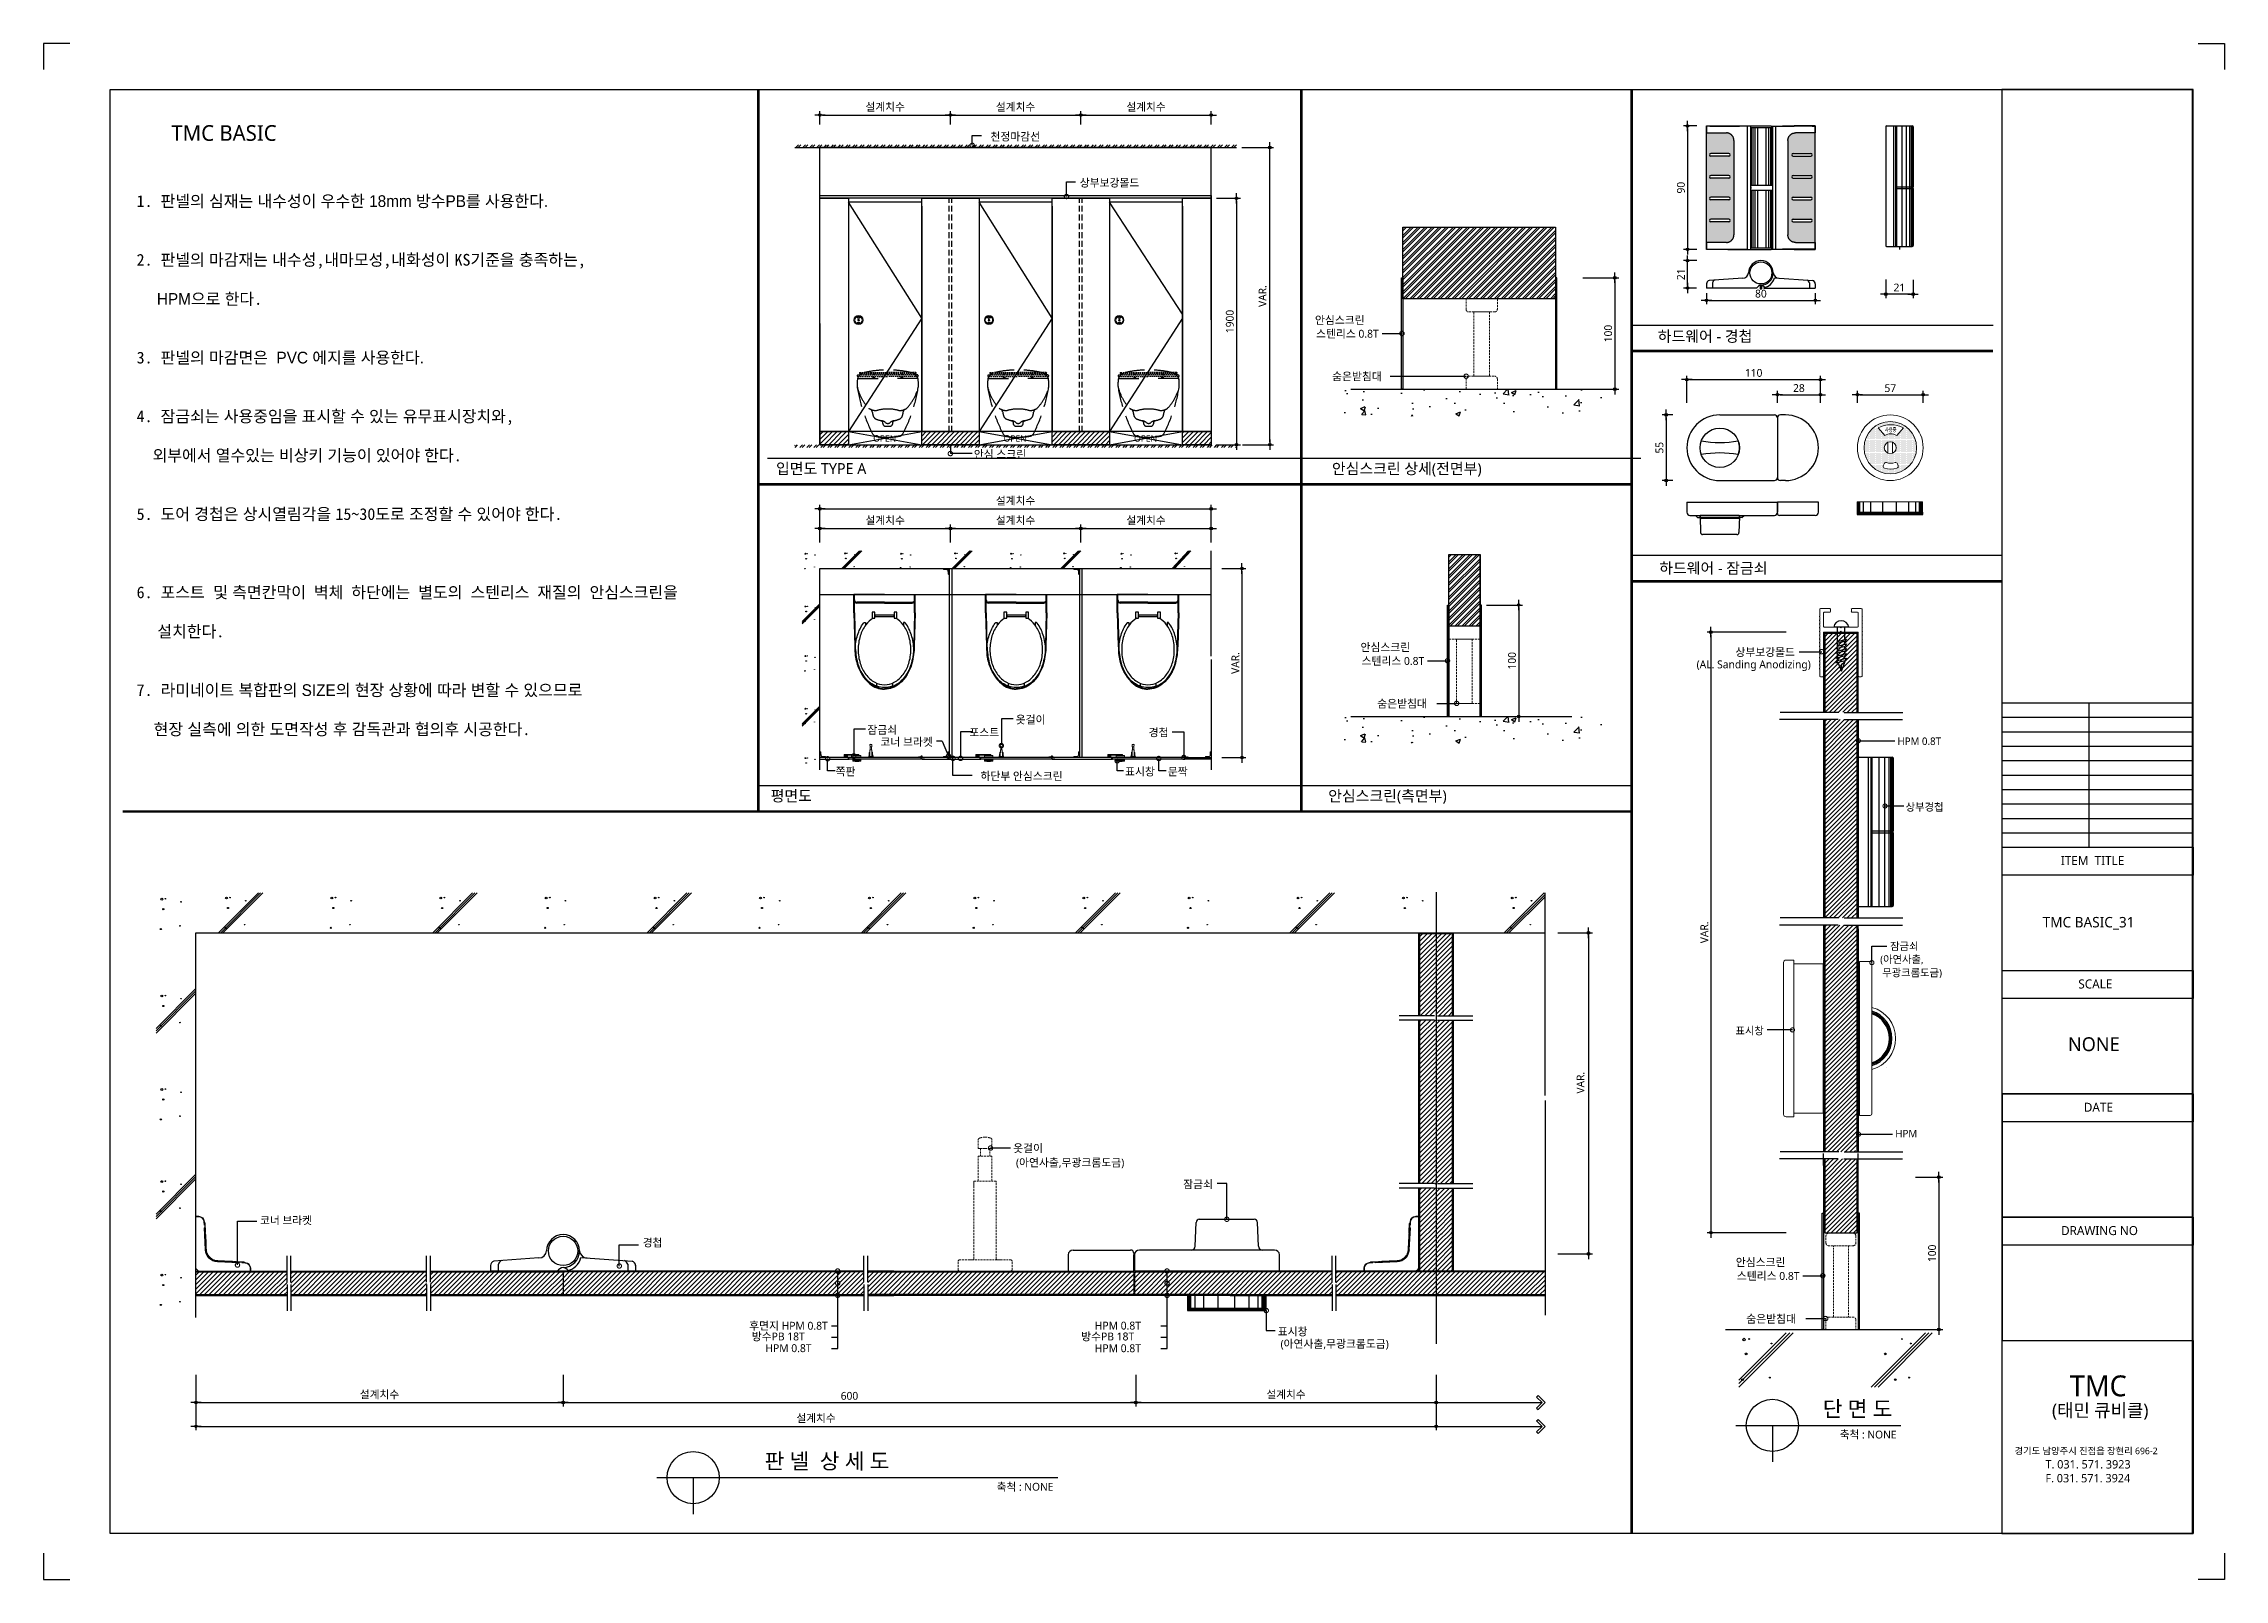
# Model space of a CAD drawing. Extents: x -256 to 8104, y -176 to 5714.
import ezdxf
from ezdxf.enums import TextEntityAlignment as Align

# ---------------------------------------------------------------- set-up
doc = ezdxf.new("R2010")
doc.units = 0
doc.header["$LTSCALE"] = 30
for name, pattern in [('CEN', [62, 60, -1, 0, -1]), ('HIDDEN', [0.375, 0.25, -0.125]), ('HIDDEN2', [4.7625, 3.175, -1.5875])]:
    doc.linetypes.add(name, pattern=pattern)
doc.layers.get('0').update_dxf_attribs({"linetype": 'CONTINUOUS'})
doc.layers.get('DEFPOINTS').update_dxf_attribs({"linetype": 'CONTINUOUS'})
for name, color, linetype in [('02---제품선', 4, 'CONTINUOUS'), ('0_toilet', 6, 'CONTINUOUS'), ('C', 2, 'CONTINUOUS'), ('curior-0Line', 252, 'CONTINUOUS'), ('DIM', 7, 'CONTINUOUS'), ('HAT', 8, 'CONTINUOUS'), ('HID', 9, 'HIDDEN'), ('jac text', 7, 'CONTINUOUS'), ('TIT', 3, 'CONTINUOUS'), ('경첩', 4, 'CONTINUOUS'), ('기타', 1, 'CONTINUOUS'), ('문자', 3, 'CONTINUOUS'), ('부자재', 4, 'CONTINUOUS'), ('상부보강몰드', 4, 'HIDDEN2'), ('옷걸이', 4, 'CONTINUOUS'), ('잠금쇠(회전형)', 4, 'CONTINUOUS'), ('중심선', 1, 'CEN'), ('치수', 1, 'CONTINUOUS'), ('판넬', 2, 'CONTINUOUS'), ('해치', 8, 'CONTINUOUS')]:
    doc.layers.add(name, color=color, linetype=linetype)
doc.styles.add('HDW', font='gulim.ttc')
doc.styles.add('돋움', font='malgun.ttf')
doc.dimstyles.new('10', dxfattribs={"dimscale": 10, "dimtxt": 3, "dimasz": 1, "dimexe": 1.5, "dimexo": 2, "dimgap": 1, "dimtad": 1, "dimdec": 0, "dimlunit": 6, "dimtxsty": '돋움', "dimblk": 'DIMDOT', "dimcen": -1, "dimdle": 1.5, "dimclrt": 3, "dimazin": 3, "dimtfac": 1, "dimtdec": 0, "dimtix": 1, "dimtmove": 2, "dimatfit": 3, "dimldrblk": 'DIMDOT', "dimarcsym": 0})
pattern_1 = [(45, (100955.914, -6822.053), (-8.55643, 8.55643), [])]
pattern_2 = [(45, (100148.375, -6933.632), (-8.980256, 8.980256), [])]
pattern_3 = [(45, (100151.98, -6962.043), (-8.980256, 8.980256), [])]

# ---------------------------------------------------------------- blocks, each defined once
blk = doc.blocks.new('DIMDOT')
at = {"linetype": 'Continuous'}
blk.add_line((-2, 0), (2, 0), dxfattribs=at)
for radius in [0.5, 0.25]:
    blk.add_circle((0, 0), radius, dxfattribs=at)
blk = doc.blocks.new('*D827')
at = {"layer": 'DEFPOINTS', "color": 0}
for p in [(111193.7, -1402.4), (111693.7, -1346.1), (111693.7, -1402.4)]:
    blk.add_point(p, dxfattribs=at)
at = {"layer": 'DIM', "color": 0, "lineweight": -2, "ltscale": 10}
for p, q in [((111193.7, -1382.4), (111193.7, -1331.1)), ((111693.7, -1382.4), (111693.7, -1331.1)), ((111203.7, -1346.1), (111683.7, -1346.1))]:
    blk.add_line(p, q, dxfattribs=at)
at = {"layer": 'DIM', "color": 0, "lineweight": -2, "xscale": 10, "yscale": 10, "zscale": 10, "rotation": 180}
blk.add_blockref('DIMDOT', (111193.7, -1346.1), dxfattribs=at)
at = {"layer": 'DIM', "color": 0, "lineweight": -2, "xscale": 10, "yscale": 10, "zscale": 10}
blk.add_blockref('DIMDOT', (111693.7, -1346.1), dxfattribs=at)
at = {"layer": 'DIM', "color": 3, "insert": (111443.7, -1316.5), "char_height": 30, "attachment_point": 5, "style": '돋움'}
blk.add_mtext('설계치수', dxfattribs=at)
blk = doc.blocks.new('*D828')
at = {"layer": 'DEFPOINTS', "color": 0}
for p in [(111693.7, -1402.4), (112193.7, -1346.1), (112193.7, -1402.4)]:
    blk.add_point(p, dxfattribs=at)
at = {"layer": 'DIM', "color": 0, "lineweight": -2, "ltscale": 10}
for p, q in [((111693.7, -1382.4), (111693.7, -1331.1)), ((112193.7, -1382.4), (112193.7, -1331.1)), ((111703.7, -1346.1), (112183.7, -1346.1))]:
    blk.add_line(p, q, dxfattribs=at)
at = {"layer": 'DIM', "color": 0, "lineweight": -2, "xscale": 10, "yscale": 10, "zscale": 10, "rotation": 180}
blk.add_blockref('DIMDOT', (111693.7, -1346.1), dxfattribs=at)
at = {"layer": 'DIM', "color": 0, "lineweight": -2, "xscale": 10, "yscale": 10, "zscale": 10}
blk.add_blockref('DIMDOT', (112193.7, -1346.1), dxfattribs=at)
at = {"layer": 'DIM', "color": 3, "insert": (111943.7, -1316.5), "char_height": 30, "attachment_point": 5, "style": '돋움'}
blk.add_mtext('설계치수', dxfattribs=at)
blk = doc.blocks.new('*D829')
at = {"layer": 'DEFPOINTS', "color": 0}
for p in [(112193.7, -1402.4), (112693.7, -1346.1), (112693.7, -1402.4)]:
    blk.add_point(p, dxfattribs=at)
at = {"layer": 'DIM', "color": 0, "lineweight": -2, "ltscale": 10}
for p, q in [((112193.7, -1382.4), (112193.7, -1331.1)), ((112693.7, -1382.4), (112693.7, -1331.1)), ((112203.7, -1346.1), (112683.7, -1346.1))]:
    blk.add_line(p, q, dxfattribs=at)
at = {"layer": 'DIM', "color": 0, "lineweight": -2, "xscale": 10, "yscale": 10, "zscale": 10, "rotation": 180}
blk.add_blockref('DIMDOT', (112193.7, -1346.1), dxfattribs=at)
at = {"layer": 'DIM', "color": 0, "lineweight": -2, "xscale": 10, "yscale": 10, "zscale": 10}
blk.add_blockref('DIMDOT', (112693.7, -1346.1), dxfattribs=at)
at = {"layer": 'DIM', "color": 3, "insert": (112443.7, -1316.5), "char_height": 30, "attachment_point": 5, "style": '돋움'}
blk.add_mtext('설계치수', dxfattribs=at)
blk = doc.blocks.new('*D830')
at = {"layer": 'DEFPOINTS', "color": 0}
for p in [(112693.7, -1665.3), (112693.7, -2610.3), (112790.6, -2610.3)]:
    blk.add_point(p, dxfattribs=at)
at = {"layer": 'DIM', "color": 0, "lineweight": -2, "ltscale": 10}
for p, q in [((112713.7, -1665.3), (112805.6, -1665.3)), ((112790.6, -1675.3), (112790.6, -2600.3)), ((112713.7, -2610.3), (112805.6, -2610.3))]:
    blk.add_line(p, q, dxfattribs=at)
at = {"layer": 'DIM', "color": 0, "lineweight": -2, "xscale": 10, "yscale": 10, "zscale": 10}
for p, rotation in [((112790.6, -1665.3), 90), ((112790.6, -2610.3), 270)]:
    blk.add_blockref('DIMDOT', p, dxfattribs=dict(at, rotation=rotation))
at = {"layer": 'DIM', "color": 3, "insert": (112765, -2137.8), "char_height": 30, "attachment_point": 5, "rotation": 90, "style": '돋움'}
blk.add_mtext('1900', dxfattribs=at)
blk = doc.blocks.new('*D831')
at = {"layer": 'DEFPOINTS', "color": 0}
for p in [(112714.7, -3085.2), (112714.7, -3810.2), (112811.6, -3810.2)]:
    blk.add_point(p, dxfattribs=at)
at = {"layer": 'DIM', "color": 0, "lineweight": -2, "ltscale": 10}
for p, q in [((112734.7, -3085.2), (112826.6, -3085.2)), ((112811.6, -3095.2), (112811.6, -3800.2)), ((112734.7, -3810.2), (112826.6, -3810.2))]:
    blk.add_line(p, q, dxfattribs=at)
at = {"layer": 'DIM', "color": 0, "lineweight": -2, "xscale": 10, "yscale": 10, "zscale": 10}
for p, rotation in [((112811.6, -3085.2), 90), ((112811.6, -3810.2), 270)]:
    blk.add_blockref('DIMDOT', p, dxfattribs=dict(at, rotation=rotation))
at = {"layer": 'DIM', "color": 3, "insert": (112786.4, -3447.7), "char_height": 30, "attachment_point": 5, "rotation": 90, "style": '돋움'}
blk.add_mtext('VAR.', dxfattribs=at)
blk = doc.blocks.new('_DOTSMALL')
at = {"color": 0, "linetype": 'ByBlock', "const_width": 0.5}
blk.add_lwpolyline([(-0.0625, 0, 1), (0.0625, 0, 1)], format="xyb", close=True, dxfattribs=at)
blk = doc.blocks.new('A$C63EC304E')
at = {"layer": '치수', "color": 1, "xscale": 2.5, "yscale": 2.5, "zscale": 2.5, "rotation": 234.3098741996962}
blk.add_blockref('_DOTSMALL', (0.31, 0.31), dxfattribs=at)
blk = doc.blocks.new('A$C2BC9653E')
at = {"layer": '치수', "xscale": 0.3333333333333333, "yscale": 0.3333333333333333, "zscale": 0.3333333333333333}
blk.add_blockref('A$C63EC304E', (0, 0), dxfattribs=at)
blk = doc.blocks.new('A$C7FC71301')
at = {"layer": '치수', "rotation": 180}
blk.add_blockref('A$C2BC9653E', (0.21, 0.21), dxfattribs=at)
blk = doc.blocks.new('A$C4A20372B')
at = {"layer": '치수'}
blk.add_blockref('A$C7FC71301', (0, 0), dxfattribs=at)
blk = doc.blocks.new('A$C566469F5')
at = {"layer": '치수'}
blk.add_blockref('A$C4A20372B', (0, 0), dxfattribs=at)
blk = doc.blocks.new('A$C7E317CD4')
at = {"layer": '해치', "xscale": 2, "yscale": 2, "zscale": 2}
blk.add_blockref('A$C566469F5', (0, 0), dxfattribs=at)
blk = doc.blocks.new('A$C601D7F27')
at = {"layer": '치수'}
blk.add_blockref('A$C7E317CD4', (0, 0), dxfattribs=at)
blk = doc.blocks.new('A$C38802C08')
at = {"layer": '치수'}
blk.add_blockref('A$C601D7F27', (0, 0), dxfattribs=at)
blk = doc.blocks.new('*D832')
at = {"layer": 'DEFPOINTS', "color": 0}
for p in [(112193.7, -3004.8), (112693.7, -2931.7), (112693.7, -3004.8)]:
    blk.add_point(p, dxfattribs=at)
at = {"layer": 'DIM', "color": 0, "lineweight": -2, "ltscale": 10}
for p, q in [((112193.7, -2984.8), (112193.7, -2916.7)), ((112693.7, -2984.8), (112693.7, -2916.7)), ((112203.7, -2931.7), (112683.7, -2931.7))]:
    blk.add_line(p, q, dxfattribs=at)
at = {"layer": 'DIM', "color": 0, "lineweight": -2, "xscale": 10, "yscale": 10, "zscale": 10, "rotation": 180}
blk.add_blockref('DIMDOT', (112193.7, -2931.7), dxfattribs=at)
at = {"layer": 'DIM', "color": 0, "lineweight": -2, "xscale": 10, "yscale": 10, "zscale": 10}
blk.add_blockref('DIMDOT', (112693.7, -2931.7), dxfattribs=at)
at = {"layer": 'DIM', "color": 3, "insert": (112443.7, -2902), "char_height": 30, "attachment_point": 5, "style": '돋움'}
blk.add_mtext('설계치수', dxfattribs=at)
blk = doc.blocks.new('*D833')
at = {"layer": 'DEFPOINTS', "color": 0}
for p in [(112693.7, -2856.3), (111193.7, -3004.8), (112693.7, -3004.8)]:
    blk.add_point(p, dxfattribs=at)
at = {"layer": 'DIM', "color": 0, "lineweight": -2, "ltscale": 10}
for p, q in [((111193.7, -2984.8), (111193.7, -2841.3)), ((112693.7, -2984.8), (112693.7, -2841.3)), ((111203.7, -2856.3), (112683.7, -2856.3))]:
    blk.add_line(p, q, dxfattribs=at)
at = {"layer": 'DIM', "color": 0, "lineweight": -2, "xscale": 10, "yscale": 10, "zscale": 10, "rotation": 180}
blk.add_blockref('DIMDOT', (111193.7, -2856.3), dxfattribs=at)
at = {"layer": 'DIM', "color": 0, "lineweight": -2, "xscale": 10, "yscale": 10, "zscale": 10}
blk.add_blockref('DIMDOT', (112693.7, -2856.3), dxfattribs=at)
at = {"layer": 'DIM', "color": 3, "insert": (111943.7, -2826.7), "char_height": 30, "attachment_point": 5, "style": '돋움'}
blk.add_mtext('설계치수', dxfattribs=at)
blk = doc.blocks.new('*D834')
at = {"layer": 'DEFPOINTS', "color": 0}
for p in [(111693.7, -3004.8), (112193.7, -2931.7), (112193.7, -3004.8)]:
    blk.add_point(p, dxfattribs=at)
at = {"layer": 'DIM', "color": 0, "lineweight": -2, "ltscale": 10}
for p, q in [((111693.7, -2984.8), (111693.7, -2916.7)), ((112193.7, -2984.8), (112193.7, -2916.7)), ((111703.7, -2931.7), (112183.7, -2931.7))]:
    blk.add_line(p, q, dxfattribs=at)
at = {"layer": 'DIM', "color": 0, "lineweight": -2, "xscale": 10, "yscale": 10, "zscale": 10, "rotation": 180}
blk.add_blockref('DIMDOT', (111693.7, -2931.7), dxfattribs=at)
at = {"layer": 'DIM', "color": 0, "lineweight": -2, "xscale": 10, "yscale": 10, "zscale": 10}
blk.add_blockref('DIMDOT', (112193.7, -2931.7), dxfattribs=at)
at = {"layer": 'DIM', "color": 3, "insert": (111943.7, -2902), "char_height": 30, "attachment_point": 5, "style": '돋움'}
blk.add_mtext('설계치수', dxfattribs=at)
blk = doc.blocks.new('*D835')
at = {"layer": 'DEFPOINTS', "color": 0}
for p in [(111193.7, -3004.8), (111693.7, -2931.7), (111693.7, -3004.8)]:
    blk.add_point(p, dxfattribs=at)
at = {"layer": 'DIM', "color": 0, "lineweight": -2, "ltscale": 10}
for p, q in [((111193.7, -2984.8), (111193.7, -2916.7)), ((111693.7, -2984.8), (111693.7, -2916.7)), ((111203.7, -2931.7), (111683.7, -2931.7))]:
    blk.add_line(p, q, dxfattribs=at)
at = {"layer": 'DIM', "color": 0, "lineweight": -2, "xscale": 10, "yscale": 10, "zscale": 10, "rotation": 180}
blk.add_blockref('DIMDOT', (111193.7, -2931.7), dxfattribs=at)
at = {"layer": 'DIM', "color": 0, "lineweight": -2, "xscale": 10, "yscale": 10, "zscale": 10}
blk.add_blockref('DIMDOT', (111693.7, -2931.7), dxfattribs=at)
at = {"layer": 'DIM', "color": 3, "insert": (111443.7, -2902), "char_height": 30, "attachment_point": 5, "style": '돋움'}
blk.add_mtext('설계치수', dxfattribs=at)
blk = doc.blocks.new('*D836')
at = {"layer": 'DEFPOINTS', "color": 0}
for p in [(115029.1, -2360.8), (114517.1, -2469.4), (115029.1, -2469.4)]:
    blk.add_point(p, dxfattribs=at)
at = {"layer": 'DIM', "color": 0, "lineweight": -2, "ltscale": 10}
for p, q in [((114517.1, -2449.4), (114517.1, -2345.8)), ((114527.1, -2360.8), (115019.1, -2360.8)), ((115029.1, -2449.4), (115029.1, -2345.8))]:
    blk.add_line(p, q, dxfattribs=at)
at = {"layer": 'DIM', "color": 0, "lineweight": -2, "xscale": 10, "yscale": 10, "zscale": 10, "rotation": 180}
blk.add_blockref('DIMDOT', (114517.1, -2360.8), dxfattribs=at)
at = {"layer": 'DIM', "color": 0, "lineweight": -2, "xscale": 10, "yscale": 10, "zscale": 10}
blk.add_blockref('DIMDOT', (115029.1, -2360.8), dxfattribs=at)
at = {"layer": 'DIM', "color": 3, "insert": (114773.1, -2335.2), "char_height": 30, "attachment_point": 5, "style": '돋움'}
blk.add_mtext('110', dxfattribs=at)
blk = doc.blocks.new('*D837')
at = {"layer": 'DEFPOINTS', "color": 0}
for p in [(115029.1, -2418.7), (114864.1, -2469.4), (115029.1, -2469.4)]:
    blk.add_point(p, dxfattribs=at)
at = {"layer": 'DIM', "color": 0, "lineweight": -2, "ltscale": 10}
for p, q in [((114864.1, -2449.4), (114864.1, -2403.7)), ((114874.1, -2418.7), (115019.1, -2418.7)), ((115029.1, -2449.4), (115029.1, -2403.7))]:
    blk.add_line(p, q, dxfattribs=at)
at = {"layer": 'DIM', "color": 0, "lineweight": -2, "xscale": 10, "yscale": 10, "zscale": 10, "rotation": 180}
blk.add_blockref('DIMDOT', (114864.1, -2418.7), dxfattribs=at)
at = {"layer": 'DIM', "color": 0, "lineweight": -2, "xscale": 10, "yscale": 10, "zscale": 10}
blk.add_blockref('DIMDOT', (115029.1, -2418.7), dxfattribs=at)
at = {"layer": 'DIM', "color": 3, "insert": (114946.6, -2393.2), "char_height": 30, "attachment_point": 5, "style": '돋움'}
blk.add_mtext('28', dxfattribs=at)
blk = doc.blocks.new('*D838')
at = {"layer": 'DEFPOINTS', "color": 0}
for p in [(115422.9, -2418.7), (115170.9, -2469.4), (115422.9, -2469.4)]:
    blk.add_point(p, dxfattribs=at)
at = {"layer": 'DIM', "color": 0, "lineweight": -2, "ltscale": 10}
for p, q in [((115170.9, -2449.4), (115170.9, -2403.7)), ((115180.9, -2418.7), (115412.9, -2418.7)), ((115422.9, -2449.4), (115422.9, -2403.7))]:
    blk.add_line(p, q, dxfattribs=at)
at = {"layer": 'DIM', "color": 0, "lineweight": -2, "xscale": 10, "yscale": 10, "zscale": 10, "rotation": 180}
blk.add_blockref('DIMDOT', (115170.9, -2418.7), dxfattribs=at)
at = {"layer": 'DIM', "color": 0, "lineweight": -2, "xscale": 10, "yscale": 10, "zscale": 10}
blk.add_blockref('DIMDOT', (115422.9, -2418.7), dxfattribs=at)
at = {"layer": 'DIM', "color": 3, "insert": (115296.9, -2393.5), "char_height": 30, "attachment_point": 5, "style": '돋움'}
blk.add_mtext('57', dxfattribs=at)
blk = doc.blocks.new('*D839')
at = {"layer": 'DEFPOINTS', "color": 0}
for p in [(114574.8, -1388), (114519.8, -1861.1), (114574.8, -1861.1)]:
    blk.add_point(p, dxfattribs=at)
at = {"layer": 'DIM', "color": 0, "lineweight": -2, "ltscale": 10}
for p, q in [((114554.8, -1388), (114504.8, -1388)), ((114519.8, -1398), (114519.8, -1851.1)), ((114554.8, -1861.1), (114504.8, -1861.1))]:
    blk.add_line(p, q, dxfattribs=at)
at = {"layer": 'DIM', "color": 0, "lineweight": -2, "xscale": 10, "yscale": 10, "zscale": 10}
for p, rotation in [((114519.8, -1388), 90), ((114519.8, -1861.1), 270)]:
    blk.add_blockref('DIMDOT', p, dxfattribs=dict(at, rotation=rotation))
at = {"layer": 'DIM', "color": 3, "insert": (114494.3, -1624.6), "char_height": 30, "attachment_point": 5, "rotation": 90, "style": '돋움'}
blk.add_mtext('90', dxfattribs=at)
blk = doc.blocks.new('*D840')
at = {"layer": 'DEFPOINTS', "color": 0}
for p in [(114592.4, -2009.4), (115009.5, -2009.4), (115009.5, -2056.7)]:
    blk.add_point(p, dxfattribs=at)
at = {"layer": 'DIM', "color": 0, "lineweight": -2, "ltscale": 10}
for p, q in [((114592.4, -2029.4), (114592.4, -2071.7)), ((114602.4, -2056.7), (114999.5, -2056.7)), ((115009.5, -2029.4), (115009.5, -2071.7))]:
    blk.add_line(p, q, dxfattribs=at)
at = {"layer": 'DIM', "color": 0, "lineweight": -2, "xscale": 10, "yscale": 10, "zscale": 10, "rotation": 180}
blk.add_blockref('DIMDOT', (114592.4, -2056.7), dxfattribs=at)
at = {"layer": 'DIM', "color": 0, "lineweight": -2, "xscale": 10, "yscale": 10, "zscale": 10}
blk.add_blockref('DIMDOT', (115009.5, -2056.7), dxfattribs=at)
at = {"layer": 'DIM', "color": 3, "insert": (114800.9, -2031.2), "char_height": 30, "attachment_point": 5, "style": '돋움'}
blk.add_mtext('80', dxfattribs=at)
blk = doc.blocks.new('*D841')
at = {"layer": 'DEFPOINTS', "color": 0}
for p in [(114519.8, -1904.4), (114574.8, -1904.4), (114574.1, -2009.4)]:
    blk.add_point(p, dxfattribs=at)
at = {"layer": 'DIM', "color": 0, "lineweight": -2, "ltscale": 10}
for p, q in [((114554.8, -1904.4), (114504.8, -1904.4)), ((114519.8, -1999.4), (114519.8, -1914.4)), ((114554.1, -2009.4), (114504.8, -2009.4))]:
    blk.add_line(p, q, dxfattribs=at)
at = {"layer": 'DIM', "color": 0, "lineweight": -2, "xscale": 10, "yscale": 10, "zscale": 10}
for p, rotation in [((114519.8, -1904.4), 90), ((114519.8, -2009.4), 270)]:
    blk.add_blockref('DIMDOT', p, dxfattribs=dict(at, rotation=rotation))
at = {"layer": 'DIM', "color": 3, "insert": (114494.4, -1956.9), "char_height": 30, "attachment_point": 5, "rotation": 90, "style": '돋움'}
blk.add_mtext('21', dxfattribs=at)
blk = doc.blocks.new('*D842')
at = {"layer": 'DEFPOINTS', "color": 0}
for p in [(115279.3, -1957.2), (115384.3, -1957.9), (115279.3, -2032.9)]:
    blk.add_point(p, dxfattribs=at)
at = {"layer": 'DIM', "color": 0, "lineweight": -2, "ltscale": 10}
for p, q in [((115279.3, -1977.2), (115279.3, -2047.9)), ((115384.3, -1977.9), (115384.3, -2047.9)), ((115374.3, -2032.9), (115289.3, -2032.9))]:
    blk.add_line(p, q, dxfattribs=at)
at = {"layer": 'DIM', "color": 0, "lineweight": -2, "xscale": 10, "yscale": 10, "zscale": 10, "rotation": 180}
blk.add_blockref('DIMDOT', (115279.3, -2032.9), dxfattribs=at)
at = {"layer": 'DIM', "color": 0, "lineweight": -2, "xscale": 10, "yscale": 10, "zscale": 10}
blk.add_blockref('DIMDOT', (115384.3, -2032.9), dxfattribs=at)
at = {"layer": 'DIM', "color": 3, "insert": (115331.8, -2007.5), "char_height": 30, "attachment_point": 5, "style": '돋움'}
blk.add_mtext('21', dxfattribs=at)
blk = doc.blocks.new('A$C10E41893')
at = {"layer": '부자재'}
for p, q in [((6, 0), (6, 196)), ((123, 196), (6, 196)), ((123, 192), (6, 192)), ((55, 0), (55, 177)), ((61, 0), (61, 177)), ((6, 0), (6, -196)), ((55, 0), (55, -177)), ((61, 0), (61, -177)), ((123, -192), (6, -192)), ((123, -196), (6, -196))]:
    blk.add_line(p, q, dxfattribs=at)
for points in [[(123, 196, -0.012538), (123, 196), (335, 190, -0.055395), (445, 175, -0.154276), (577, 93, -0.179504), (612, 0, -0.179504)], [(123, 192, -0.012538), (123, 192), (335, 187, -0.055395), (444, 172, -0.154276), (574, 91, -0.179504), (608, 0, -0.179504)], [(157, -72, 0.089162), (200, -119, 0.085733), (270, -155, 0.075373), (359, -168, 0.075373), (447, -155, 0.085733), (517, -119, 0.106084), (567, -62, 0.126931), (583, 0, 0.126931), (567, 62, 0.106084), (517, 119, 0.085733), (447, 155, 0.075373), (359, 168, 0.075373), (270, 155, 0.085733), (200, 119, 0.089162), (157, 72)], [(572, 51), (589, 51), (589, 60, 0.021185), (583, 71, 0.106084), (528, 134, 0.085733), (453, 172, 0.075373), (359, 187, 0.075373), (265, 172, 0.085733), (189, 134, 0.007337), (184, 130), (184, 122), (205, 122)], [(123, -196, 0.012538), (123, -196), (335, -190, 0.055395), (445, -175, 0.154276), (577, -93, 0.179504), (612, 0, 0.179504)], [(123, -192, 0.012538), (123, -192), (335, -187, 0.055395), (444, -172, 0.154276), (574, -91, 0.179504), (608, 0, 0.179504)], [(589, -51, 0.090214), (598, 0, 0.090214), (589, 51, 0.106084)], [(572, -51), (589, -51), (589, -60, -0.021185), (583, -71, -0.106084), (528, -134, -0.085733), (453, -172, -0.075373), (359, -187, -0.075373), (265, -172, -0.085733), (189, -134, -0.007337), (184, -130), (184, -122), (205, -122)]]:
    blk.add_lwpolyline(points, format="xyb", dxfattribs=at)
blk.add_lwpolyline([(138, -61), (119, -61), (119, -79), (157, -79), (157, -61), (138, -61), (147, -61), (147, 61), (138, 61), (157, 61), (157, 79), (119, 79), (119, 61), (138, 61), (138, -61), (119, -61)], dxfattribs=at)
for centre, start, end in [((40, 177), 0, 90), ((46, 177), 0, 90), ((40, -177), 270, 0), ((46, -177), 270, 0)]:
    blk.add_arc(centre, 15, start, end, dxfattribs=at)
blk = doc.blocks.new('A$C460A2A32')
at = {"color": 0}
for p, q in [((3, 20), (0, 16)), ((3, 20), (9, 20)), ((4, 10), (162, 10)), ((9, 20), (162, 20)), ((13, 32), (11, 30)), ((13, 32), (162, 32)), ((13, 27), (162, 27)), ((312, 32), (162, 32)), ((312, 27), (162, 27)), ((316, 20), (162, 20)), ((321, 10), (162, 10)), ((312, 32), (313, 30)), ((322, 20), (316, 20)), ((322, 20), (324, 16))]:
    blk.add_line(p, q, dxfattribs=at)
for centre, radius, start, end in [((4, 14), 4, 150.0107, 270), ((13, 29), 2, 135, 270), ((109, 28), 26, 182.6717, 198.4118), ((109, 10), 26, 180, 202.6199), ((107, 28), 23, 183.0205, 200.9186), ((107, 10), 23, 180, 205.7715), ((69, 10), 23, 334.2285, 0), ((69, 28), 23, 339.0814, 356.9795), ((67, 10), 26, 337.3801, 0), ((67, 28), 26, 341.5882, 357.3283), ((257, 10), 26, 180, 202.6199), ((257, 28), 26, 182.6717, 198.4118), ((256, 28), 23, 183.0205, 200.9186), ((256, 10), 23, 180, 205.7715), ((217, 10), 23, 334.2285, 0), ((217, 28), 23, 339.0814, 356.9795), ((216, 28), 26, 341.5882, 357.3283), ((216, 10), 26, 337.3801, 0), ((312, 29), 2, 270, 45), ((321, 14), 4, 270, 29.9893)]:
    blk.add_arc(centre, radius, start, end, dxfattribs=at)
blk = doc.blocks.new('*D843')
at = {"layer": 'DEFPOINTS', "color": 0}
for p in [(114482.8, -2495.9), (114437.2, -2747.9), (114482.8, -2747.9)]:
    blk.add_point(p, dxfattribs=at)
at = {"layer": 'DIM', "color": 0, "lineweight": -2, "ltscale": 10}
for p, q in [((114462.8, -2495.9), (114422.2, -2495.9)), ((114437.2, -2505.9), (114437.2, -2737.9)), ((114462.8, -2747.9), (114422.2, -2747.9))]:
    blk.add_line(p, q, dxfattribs=at)
at = {"layer": 'DIM', "color": 0, "lineweight": -2, "xscale": 10, "yscale": 10, "zscale": 10}
for p, rotation in [((114437.2, -2495.9), 90), ((114437.2, -2747.9), 270)]:
    blk.add_blockref('DIMDOT', p, dxfattribs=dict(at, rotation=rotation))
at = {"layer": 'DIM', "color": 3, "insert": (114411.9, -2621.9), "char_height": 30, "attachment_point": 5, "rotation": 90, "style": '돋움'}
blk.add_mtext('55', dxfattribs=at)
blk = doc.blocks.new('*D844')
at = {"layer": 'DEFPOINTS', "color": 0}
for p in [(114918.1, -3329), (114609.4, -5632.3), (114918.1, -5632.3)]:
    blk.add_point(p, dxfattribs=at)
at = {"layer": 'DIM', "color": 0, "lineweight": -2, "ltscale": 10}
for p, q in [((114898.1, -3329), (114594.4, -3329)), ((114609.4, -3339), (114609.4, -5622.3)), ((114898.1, -5632.3), (114594.4, -5632.3))]:
    blk.add_line(p, q, dxfattribs=at)
at = {"layer": 'DIM', "color": 0, "lineweight": -2, "xscale": 10, "yscale": 10, "zscale": 10}
for p, rotation in [((114609.4, -3329), 90), ((114609.4, -5632.3), 270)]:
    blk.add_blockref('DIMDOT', p, dxfattribs=dict(at, rotation=rotation))
at = {"layer": 'DIM', "color": 3, "insert": (114584.1, -4480.6), "char_height": 30, "attachment_point": 5, "rotation": 90, "style": '돋움'}
blk.add_mtext('VAR.', dxfattribs=at)
blk = doc.blocks.new('A$C13EB2441')
for p, q in [((0.84, 7.37), (0.84, 14.11)), ((0.84, 6.74), (0.84, 0))]:
    blk.add_line(p, q)
blk = doc.blocks.new('*D845')
at = {"layer": 'DEFPOINTS', "color": 0}
for p in [(115373.8, -5419.5), (115382.9, -6003.8), (115482.8, -6003.8)]:
    blk.add_point(p, dxfattribs=at)
at = {"layer": 'DIM', "color": 0, "lineweight": -2, "ltscale": 10}
for p, q in [((115393.8, -5419.5), (115497.8, -5419.5)), ((115482.8, -5429.5), (115482.8, -5993.8)), ((115402.9, -6003.8), (115497.8, -6003.8))]:
    blk.add_line(p, q, dxfattribs=at)
at = {"layer": 'DIM', "color": 0, "lineweight": -2, "xscale": 10, "yscale": 10, "zscale": 10}
for p, rotation in [((115482.8, -5419.5), 90), ((115482.8, -6003.8), 270)]:
    blk.add_blockref('DIMDOT', p, dxfattribs=dict(at, rotation=rotation))
at = {"layer": 'DIM', "color": 3, "insert": (115457.2, -5711.6), "char_height": 30, "attachment_point": 5, "rotation": 90, "style": '돋움'}
blk.add_mtext('100', dxfattribs=at)
blk = doc.blocks.new('*D846')
at = {"layer": 'DEFPOINTS', "color": 0}
for p in [(112790.6, -1470.5), (112918, -1470.5), (112793.1, -2610.3)]:
    blk.add_point(p, dxfattribs=at)
at = {"layer": 'DIM', "color": 0, "lineweight": -2, "ltscale": 10}
for p, q in [((112810.6, -1470.5), (112933, -1470.5)), ((112918, -2600.3), (112918, -1480.5)), ((112813.1, -2610.3), (112933, -2610.3))]:
    blk.add_line(p, q, dxfattribs=at)
at = {"layer": 'DIM', "color": 0, "lineweight": -2, "xscale": 10, "yscale": 10, "zscale": 10}
for p, rotation in [((112918, -1470.5), 90), ((112918, -2610.3), 270)]:
    blk.add_blockref('DIMDOT', p, dxfattribs=dict(at, rotation=rotation))
at = {"layer": 'DIM', "color": 3, "insert": (112890.7, -2040.4), "char_height": 30, "attachment_point": 5, "rotation": 90, "style": '돋움'}
blk.add_mtext('VAR.', dxfattribs=at)
blk = doc.blocks.new('*D847')
at = {"layer": 'DEFPOINTS', "color": 0}
for p in [(108801.8, -6158.1), (110208.9, -6158.1), (110208.9, -6283.8)]:
    blk.add_point(p, dxfattribs=at)
at = {"layer": 'DIM', "color": 0, "lineweight": -2, "ltscale": 10}
for p, q in [((108801.8, -6178.1), (108801.8, -6298.8)), ((110208.9, -6178.1), (110208.9, -6298.8)), ((108811.8, -6283.8), (110198.9, -6283.8))]:
    blk.add_line(p, q, dxfattribs=at)
at = {"layer": 'DIM', "color": 0, "lineweight": -2, "xscale": 10, "yscale": 10, "zscale": 10, "rotation": 180}
blk.add_blockref('DIMDOT', (108801.8, -6283.8), dxfattribs=at)
at = {"layer": 'DIM', "color": 0, "lineweight": -2, "xscale": 10, "yscale": 10, "zscale": 10}
blk.add_blockref('DIMDOT', (110208.9, -6283.8), dxfattribs=at)
at = {"layer": 'DIM', "color": 3, "insert": (109505.3, -6254.2), "char_height": 30, "attachment_point": 5, "style": '돋움'}
blk.add_mtext('설계치수', dxfattribs=at)
blk = doc.blocks.new('*D848')
at = {"layer": 'DEFPOINTS', "color": 0}
for p in [(108801.8, -6158.1), (113555.7, -6158.1), (113555.7, -6375.3)]:
    blk.add_point(p, dxfattribs=at)
at = {"layer": 'DIM', "color": 0, "lineweight": -2, "ltscale": 10}
for p, q in [((108801.8, -6178.1), (108801.8, -6390.3)), ((113555.7, -6178.1), (113555.7, -6390.3)), ((108811.8, -6375.3), (113545.7, -6375.3))]:
    blk.add_line(p, q, dxfattribs=at)
at = {"layer": 'DIM', "color": 0, "lineweight": -2, "xscale": 10, "yscale": 10, "zscale": 10, "rotation": 180}
blk.add_blockref('DIMDOT', (108801.8, -6375.3), dxfattribs=at)
at = {"layer": 'DIM', "color": 0, "lineweight": -2, "xscale": 10, "yscale": 10, "zscale": 10}
blk.add_blockref('DIMDOT', (113555.7, -6375.3), dxfattribs=at)
at = {"layer": 'DIM', "color": 3, "insert": (111178.7, -6345.6), "char_height": 30, "attachment_point": 5, "style": '돋움'}
blk.add_mtext('설계치수', dxfattribs=at)
blk = doc.blocks.new('*D849')
at = {"layer": 'DEFPOINTS', "color": 0}
for p in [(112404.8, -6158.1), (113555.7, -6158.1), (113555.7, -6283.8)]:
    blk.add_point(p, dxfattribs=at)
at = {"layer": 'DIM', "color": 0, "lineweight": -2, "ltscale": 10}
for p, q in [((112404.8, -6178.1), (112404.8, -6298.8)), ((113555.7, -6178.1), (113555.7, -6298.8)), ((112414.8, -6283.8), (113545.7, -6283.8))]:
    blk.add_line(p, q, dxfattribs=at)
at = {"layer": 'DIM', "color": 0, "lineweight": -2, "xscale": 10, "yscale": 10, "zscale": 10, "rotation": 180}
blk.add_blockref('DIMDOT', (112404.8, -6283.8), dxfattribs=at)
at = {"layer": 'DIM', "color": 0, "lineweight": -2, "xscale": 10, "yscale": 10, "zscale": 10}
blk.add_blockref('DIMDOT', (113555.7, -6283.8), dxfattribs=at)
at = {"layer": 'DIM', "color": 3, "insert": (112980.3, -6254.2), "char_height": 30, "attachment_point": 5, "style": '돋움'}
blk.add_mtext('설계치수', dxfattribs=at)
blk = doc.blocks.new('*D850')
at = {"layer": 'DEFPOINTS', "color": 0}
for p in [(110208.9, -6158.1), (112404.8, -6158.1), (112404.8, -6283.8)]:
    blk.add_point(p, dxfattribs=at)
at = {"layer": 'DIM', "color": 0, "lineweight": -2, "ltscale": 10}
for p, q in [((110208.9, -6178.1), (110208.9, -6298.8)), ((112404.8, -6178.1), (112404.8, -6298.8)), ((110218.9, -6283.8), (112394.8, -6283.8))]:
    blk.add_line(p, q, dxfattribs=at)
at = {"layer": 'DIM', "color": 0, "lineweight": -2, "xscale": 10, "yscale": 10, "zscale": 10, "rotation": 180}
blk.add_blockref('DIMDOT', (110208.9, -6283.8), dxfattribs=at)
at = {"layer": 'DIM', "color": 0, "lineweight": -2, "xscale": 10, "yscale": 10, "zscale": 10}
blk.add_blockref('DIMDOT', (112404.8, -6283.8), dxfattribs=at)
at = {"layer": 'DIM', "color": 3, "insert": (111306.9, -6258.3), "char_height": 30, "attachment_point": 5, "style": '돋움'}
blk.add_mtext('600', dxfattribs=at)
blk = doc.blocks.new('A$C06B31977')
for p, q in [((1.26, 11.06), (1.26, 21.17)), ((1.26, 10.11), (1.26, 0))]:
    blk.add_line(p, q)
blk = doc.blocks.new('*D851')
at = {"layer": 'DEFPOINTS', "color": 0}
for p in [(114002.5, -4482.5), (114002.5, -5713.8), (114140.3, -5713.8)]:
    blk.add_point(p, dxfattribs=at)
at = {"layer": 'DIM', "color": 0, "lineweight": -2, "ltscale": 10}
for p, q in [((114022.5, -4482.5), (114155.3, -4482.5)), ((114140.3, -4492.5), (114140.3, -5703.8)), ((114022.5, -5713.8), (114155.3, -5713.8))]:
    blk.add_line(p, q, dxfattribs=at)
at = {"layer": 'DIM', "color": 0, "lineweight": -2, "xscale": 10, "yscale": 10, "zscale": 10}
for p, rotation in [((114140.3, -4482.5), 90), ((114140.3, -5713.8), 270)]:
    blk.add_blockref('DIMDOT', p, dxfattribs=dict(at, rotation=rotation))
at = {"layer": 'DIM', "color": 3, "insert": (114109.6, -5057.2), "char_height": 30, "attachment_point": 5, "rotation": 90, "style": '돋움'}
blk.add_mtext('VAR.', dxfattribs=at)
blk = doc.blocks.new('*D852')
at = {"layer": 'DEFPOINTS', "color": 0}
for p in [(113729.4, -3225.2), (113729.4, -3652.6), (113872.3, -3652.6)]:
    blk.add_point(p, dxfattribs=at)
at = {"layer": 'DIM', "color": 0, "lineweight": -2, "ltscale": 10}
for p, q in [((113749.4, -3225.2), (113887.3, -3225.2)), ((113872.3, -3235.2), (113872.3, -3642.6)), ((113749.4, -3652.6), (113887.3, -3652.6))]:
    blk.add_line(p, q, dxfattribs=at)
at = {"layer": 'DIM', "color": 0, "lineweight": -2, "xscale": 10, "yscale": 10, "zscale": 10}
for p, rotation in [((113872.3, -3225.2), 90), ((113872.3, -3652.6), 270)]:
    blk.add_blockref('DIMDOT', p, dxfattribs=dict(at, rotation=rotation))
at = {"layer": 'DIM', "color": 3, "insert": (113846.7, -3438.9), "char_height": 30, "attachment_point": 5, "rotation": 90, "style": '돋움'}
blk.add_mtext('100', dxfattribs=at)
blk = doc.blocks.new('*D853')
at = {"layer": 'DEFPOINTS', "color": 0}
for p in [(114098.1, -1970.2), (114098.1, -2397.7), (114241, -2397.7)]:
    blk.add_point(p, dxfattribs=at)
at = {"layer": 'DIM', "color": 0, "lineweight": -2, "ltscale": 10}
for p, q in [((114118.1, -1970.2), (114256, -1970.2)), ((114241, -1980.2), (114241, -2387.7)), ((114118.1, -2397.7), (114256, -2397.7))]:
    blk.add_line(p, q, dxfattribs=at)
at = {"layer": 'DIM', "color": 0, "lineweight": -2, "xscale": 10, "yscale": 10, "zscale": 10}
for p, rotation in [((114241, -1970.2), 90), ((114241, -2397.7), 270)]:
    blk.add_blockref('DIMDOT', p, dxfattribs=dict(at, rotation=rotation))
at = {"layer": 'DIM', "color": 3, "insert": (114215.4, -2184), "char_height": 30, "attachment_point": 5, "rotation": 90, "style": '돋움'}
blk.add_mtext('100', dxfattribs=at)
blk = doc.blocks.new('BASIC_31', base_point=(108473.5, -6786.3))
h = blk.add_hatch()
h.set_pattern_fill('ANSI31', color=2, style=0)
h.set_pattern_definition([(45, (111709.89, -5189.372), (-2.245064, 2.245064), [])])
h.paths.add_polyline_path([(113604.4, -3225.2), (113599.4, -3225.2), (113599.4, -3436.8, -1), (113599.4, -3441), (113599.4, -3652.6), (113604.4, -3652.6)])
h.paths.add_polyline_path([(113729.4, -3441, -1), (113729.4, -3436.8), (113729.4, -3225.2), (113724.4, -3225.2), (113724.4, -3652.6), (113729.4, -3652.6)])
at = {"layer": 'HAT'}
h = blk.add_hatch(dxfattribs=at)
h.set_pattern_fill('ANSI32', color=256, scale=2, style=0)
h.set_pattern_definition([(45, (99857.61, -7103.519), (-13.470384, 13.470384), []), (45, (99866.59, -7103.519), (-13.470384, 13.470384), [])])
h.paths.add_polyline_path([(111097, -1460.5), (112790.6, -1460.5), (112790.6, -1470.5), (111097, -1470.5)])
h = blk.add_hatch(dxfattribs=at)
h.set_pattern_fill('ANSI32', color=256, scale=2, style=0)
h.set_pattern_definition([(45, (100171.724, -7029.361), (-13.470384, 13.470384), []), (45, (100180.704, -7029.361), (-13.470384, 13.470384), [])])
h.paths.add_polyline_path([(113428.6, -1776.4), (114014, -1776.4), (114014, -2051.1), (113428.6, -2051.1)])
h = blk.add_hatch(dxfattribs=at)
h.set_pattern_fill('ANSI32', color=256, scale=2, style=0)
h.set_pattern_definition([(45, (99857.61, -6921.539), (-13.470384, 13.470384), []), (45, (99866.59, -6921.539), (-13.470384, 13.470384), [])])
h.paths.add_polyline_path([(111097, -2620.8), (112790.6, -2620.8), (112790.6, -2610.8), (111097, -2610.8)])
h = blk.add_hatch(dxfattribs=at)
h.set_pattern_fill('ANSI32', color=256, scale=2, style=0)
h.set_pattern_definition([(45, (108523.04, -7029.361), (-13.470384, 13.470384), []), (45, (108532.021, -7029.361), (-13.470384, 13.470384), [])])
h.paths.add_polyline_path([(113724.4, -3031.4), (113604.4, -3031.4), (113604.4, -3306), (113724.4, -3306), (113724.4, -3225.2)])
at = {"layer": 'HAT', "transparency": 33554687}
h = blk.add_hatch(dxfattribs=at)
h.set_pattern_fill('ANSI31', color=256, scale=3.811219)
h.set_pattern_definition(pattern_1)
h.paths.add_polyline_path([(115099.4, -3636.7), (115120.5, -3636.7), (115169.5, -3636.7), (115169.5, -3333.7), (115045.6, -3333.7), (115045.6, -3636.7)])
at = {"layer": 'HAT'}
h = blk.add_hatch(dxfattribs=at)
h.set_pattern_fill('ANSI31', color=256, scale=3.811219, style=0)
h.set_pattern_definition(pattern_1)
edge = h.paths.add_edge_path()
edge.add_line((115169.5, -3710.8), (115112.9, -3710.8))
edge.add_arc((115110.9, -3710.8), 1.99, -54.30987, 0, ccw=False)
edge.add_arc((115110.9, -3710.8), 1.99, 125.69013, 305.69013, ccw=False)
edge.add_arc((115110.9, -3710.8), 1.99, 0, 125.69013, ccw=False)
edge.add_line((115112.9, -3710.8), (115169.5, -3710.8))
edge.add_line((115169.5, -3710.8), (115169.5, -3664.3))
edge.add_line((115169.5, -3664.3), (115159.7, -3664.3))
edge.add_spline(control_points=[(115157, -3671.8), (115157.9, -3669.3), (115158.8, -3666.8), (115159.7, -3664.3)], knot_values=[0, 0, 0, 0, 0.152076, 0.152076, 0.152076, 0.152076], degree=3, periodic=0)
edge.add_line((115159.7, -3664.3), (115107.5, -3664.3))
edge.add_line((115107.5, -3664.3), (115107.5, -4425.2))
edge.add_line((115107.5, -4425.2), (115161.6, -4425.2))
edge.add_spline(control_points=[(115161.6, -4425.2), (115164.6, -4416.9), (115167.5, -4409.4), (115169.5, -4405.8)], knot_values=[0.152076, 0.152076, 0.152076, 0.152076, 0.673721, 0.673721, 0.673721, 0.673721], degree=3, periodic=0)
edge.add_spline(control_points=[(115171.8, -4425.2), (115172.3, -4415.6), (115173.3, -4401.1), (115170.5, -4403.9), (115169.5, -4405.8)], knot_values=[0.673721, 0.673721, 0.673721, 0.673721, 1.332503, 1.60798, 1.60798, 1.60798, 1.60798], degree=3, periodic=0)
edge.add_line((115169.5, -4405.8), (115169.5, -3710.8))
h.paths.add_polyline_path([(115107.5, -3664.3), (115045.6, -3664.3), (115045.6, -4425.2), (115107.5, -4425.2)])
h = blk.add_hatch(dxfattribs=at)
h.set_pattern_fill('ANSI31', color=256, scale=3.811219, style=0)
h.set_pattern_definition(pattern_1)
h.paths.add_polyline_path([(115107.5, -4887.8), (115045.6, -4887.8), (115045.6, -5321.8), (115107.5, -5321.8), (115107.5, -5217.5, -0.567825), (115107.5, -5214.1)])
h.paths.add_polyline_path([(115169.5, -4887.8), (115107.5, -4887.8), (115107.5, -5214.1, -0.582142), (115110.5, -5215.8), (115169.5, -5215.8)])
edge = h.paths.add_edge_path()
edge.add_line((115169.5, -5215.8), (115110.5, -5215.8))
edge.add_arc((115108.6, -5215.8), 1.99, -54.30987, 0, ccw=False)
edge.add_arc((115108.6, -5215.8), 1.99, 239.17799, 305.69013, ccw=False)
edge.add_line((115107.5, -5217.5), (115107.5, -5321.8))
edge.add_line((115107.5, -5321.8), (115161.6, -5321.8))
edge.add_spline(control_points=[(115161.6, -5321.8), (115164.6, -5313.5), (115167.5, -5306), (115169.5, -5302.4)], knot_values=[0.152076, 0.152076, 0.152076, 0.152076, 0.673721, 0.673721, 0.673721, 0.673721], degree=3, periodic=0)
edge.add_line((115169.5, -5302.4), (115169.5, -5215.8))
h.paths.add_polyline_path([(115107.5, -4452.8), (115045.6, -4452.8), (115045.6, -4887.8), (115107.5, -4887.8)])
edge = h.paths.add_edge_path()
edge.add_line((115169.5, -4452.8), (115159.7, -4452.8))
edge.add_spline(control_points=[(115157, -4460.3), (115157.9, -4457.8), (115158.8, -4455.3), (115159.7, -4452.8)], knot_values=[0, 0, 0, 0, 0.152076, 0.152076, 0.152076, 0.152076], degree=3, periodic=0)
edge.add_line((115159.7, -4452.8), (115107.5, -4452.8))
edge.add_line((115107.5, -4452.8), (115107.5, -4887.8))
edge.add_line((115107.5, -4887.8), (115169.5, -4887.8))
edge.add_line((115169.5, -4887.8), (115169.5, -4452.8))
at = {"layer": 'HAT', "transparency": 33554687}
h = blk.add_hatch(dxfattribs=at)
h.set_pattern_fill('ANSI31', color=256, scale=3.811219, style=0)
h.set_pattern_definition(pattern_1)
h.paths.add_polyline_path([(115097.5, -5349.5), (115045.6, -5349.5), (115045.6, -5632.3), (115107.5, -5632.3), (115107.5, -5349.5)])
h.paths.add_polyline_path([(115169.5, -5349.5), (115118.6, -5349.5), (115107.5, -5349.5), (115107.5, -5632.3), (115169.5, -5632.3)])
at = {"layer": '해치'}
h = blk.add_hatch(dxfattribs=at)
h.set_pattern_fill('DOTS', color=256, scale=2.628474)
h.set_pattern_definition([(0, (111630.654, -1053.001), (2.086351, 4.172702), [0, -4.172702])])
edge = h.paths.add_edge_path()
edge.add_line((114592.9, -1834.6), (114592.9, -1834.6))
edge.add_spline(control_points=[(114592.9, -1834.6), (114593.1, -1834.6), (114604.7, -1834.6)], knot_values=[-0.724312, -0.724312, -0.724312, 0.724312, 0.724312, 0.724312], weights=[1, 0.748956, 1], degree=2, periodic=0)
edge.add_line((114604.7, -1834.6), (114668.6, -1834.6))
edge.add_spline(control_points=[(114668.6, -1834.6), (114697.5, -1834.6), (114697.5, -1805.7)], knot_values=[-1.570796, -1.570796, -1.570796, 0, 0, 0], weights=[1, 0.707107, 1], degree=2, periodic=0)
edge.add_line((114697.5, -1805.7), (114697.5, -1443.5))
edge.add_spline(control_points=[(114697.5, -1443.5), (114697.5, -1414.6), (114668.6, -1414.6)], knot_values=[0, 0, 0, 1.570796, 1.570796, 1.570796], weights=[1, 0.707107, 1], degree=2, periodic=0)
edge.add_line((114668.6, -1414.6), (114604.7, -1414.6))
edge.add_spline(control_points=[(114604.7, -1414.6), (114593.1, -1414.6), (114592.9, -1414.6)], knot_values=[-0.724312, -0.724312, -0.724312, 0.724312, 0.724312, 0.724312], weights=[1, 0.748956, 1], degree=2, periodic=0)
edge.add_line((114592.9, -1414.6), (114592.9, -1834.6))
h.paths.add_polyline_path([(114677.8, -1493.3, -0.414214), (114683, -1498.6, -0.414214), (114677.8, -1503.8), (114609.4, -1503.8, -0.414214), (114604.2, -1498.6, -0.414214), (114609.4, -1493.3)], flags=16)
h.paths.add_polyline_path([(114677.8, -1577.3, -0.414214), (114683, -1582.6, -0.414214), (114677.8, -1587.8), (114609.4, -1587.8, -0.414214), (114604.2, -1582.6, -0.414214), (114609.4, -1577.3)], flags=16)
h.paths.add_polyline_path([(114677.8, -1661.3, -0.414214), (114683, -1666.6, -0.414214), (114677.8, -1671.8), (114609.4, -1671.8, -0.414214), (114604.2, -1666.6, -0.414214), (114609.4, -1661.3)], flags=16)
h.paths.add_polyline_path([(114677.8, -1745.3, -0.414214), (114683, -1750.6, -0.414214), (114677.8, -1755.9), (114609.4, -1755.9, -0.414214), (114604.2, -1750.6, -0.414214), (114609.4, -1745.3)], flags=16)
h = blk.add_hatch(dxfattribs=at)
h.set_pattern_fill('DOTS', color=256, scale=2.628474)
h.set_pattern_definition([(0, (111156.0365, -1053.001), (2.086351, 4.1727023), [0, -4.1727023])])
edge = h.paths.add_edge_path()
edge.add_spline(control_points=[(114904.3, -1443.5), (114904.3, -1414.6), (114933.2, -1414.6)], knot_values=[0, 0, 0, 1.570796, 1.570796, 1.570796], weights=[1, 0.707107, 1], degree=2, periodic=0)
edge.add_line((114933.2, -1414.6), (114997.1, -1414.6))
edge.add_spline(control_points=[(114997.1, -1414.6), (115008.7, -1414.6), (115008.9, -1414.6)], knot_values=[-0.724312, -0.724312, -0.724312, 0.724312, 0.724312, 0.724312], weights=[1, 0.748956, 1], degree=2, periodic=0)
edge.add_line((115009, -1414.6), (115009, -1834.6))
edge.add_line((115009, -1834.6), (115008.9, -1834.6))
edge.add_spline(control_points=[(115008.9, -1834.6), (115008.7, -1834.6), (114997.1, -1834.6)], knot_values=[-0.724312, -0.724312, -0.724312, 0.724312, 0.724312, 0.724312], weights=[1, 0.748956, 1], degree=2, periodic=0)
edge.add_line((114997.1, -1834.6), (114933.2, -1834.6))
edge.add_spline(control_points=[(114933.2, -1834.6), (114904.3, -1834.6), (114904.3, -1805.7)], knot_values=[-1.570796, -1.570796, -1.570796, 0, 0, 0], weights=[1, 0.707107, 1], degree=2, periodic=0)
edge.add_line((114904.3, -1805.7), (114904.3, -1443.5))
h.paths.add_polyline_path([(114924.1, -1493.3, 0.414214), (114918.8, -1498.6, 0.414214), (114924.1, -1503.8), (114992.4, -1503.8, 0.414214), (114997.7, -1498.6, 0.414214), (114992.4, -1493.3)], flags=16)
h.paths.add_polyline_path([(114924.1, -1577.3, 0.414214), (114918.8, -1582.6, 0.414214), (114924.1, -1587.8), (114992.4, -1587.8, 0.414214), (114997.7, -1582.6, 0.414214), (114992.4, -1577.3)], flags=16)
h.paths.add_polyline_path([(114924.1, -1661.3, 0.414214), (114918.8, -1666.6, 0.414214), (114924.1, -1671.8), (114992.4, -1671.8, 0.414214), (114997.7, -1666.6, 0.414214), (114992.4, -1661.3)], flags=16)
h.paths.add_polyline_path([(114924.1, -1745.3, 0.414214), (114918.8, -1750.6, 0.414214), (114924.1, -1755.9), (114992.4, -1755.9, 0.414214), (114997.7, -1750.6, 0.414214), (114992.4, -1745.3)], flags=16)
h = blk.add_hatch(dxfattribs=at)
h.set_pattern_fill('AR-CONC', color=256, style=0)
h.set_pattern_definition([(50, (111709.89, -3934.45), (182.185, -15.939), [19.05, -209.55]), (355, (111709.89, -3934.45), (-35.243, 191.057), [15.24, -167.64]), (100.451, (111725.07, -3935.78), (146.943, 175.117), [16.19, -178.09]), (46.184, (111709.9, -3883.65), (271.079, -42.042), [28.575, -314.325]), (96.636, (111732.48, -3887.16), (237.404, 247.426), [24.285, -267.135]), (351.184, (111709.9, -3883.65), (237.405, 247.425), [22.86, -251.46]), (21, (111735.29, -3896.35), (151.615, -102.2655), [19.05, -209.55]), (326, (111735.29, -3896.35), (61.802, 184.188), [15.24, -167.64]), (71.4514, (111747.92, -3904.88), (213.416, 81.923), [16.19, -178.09]), (37.5, (111709.89, -3934.455), (3.0886, 84.555), [0, -165.608, 0, -170.18, 0, -168.275]), (7.5, (111709.89, -3934.455), (66.8197, 100.1806), [0, -97.028, 0, -161.798, 0, -64.135]), (327.5, (111653.25, -3934.455), (135.5906, -5.7287), [0, -63.5, 0, -198.12, 0, -262.89]), (317.5, (111627.85, -3934.45), (148.129, 25.4265), [0, -82.55, 0, -131.572, 0, -186.69])])
h.paths.add_polyline_path([(114189.5, -2500.7), (114189.5, -2397.7), (113139.3, -2397.7), (113139.3, -2500.7)])
at = {"layer": '해치', "transparency": 33554687}
h = blk.add_hatch(dxfattribs=at)
h.set_pattern_fill('ANSI31', color=3, scale=4)
h.set_pattern_definition(pattern_3)
h.paths.add_polyline_path([(111193.7, -2560.3), (111303.7, -2560.3), (111303.7, -2610.3), (111193.7, -2610.3)])
h = blk.add_hatch(dxfattribs=at)
h.set_pattern_fill('ANSI31', color=3, scale=4)
h.set_pattern_definition(pattern_3)
h.paths.add_polyline_path([(111583.7, -2560.3), (111803.7, -2560.3), (111803.7, -2610.3), (111583.7, -2610.3)])
h.paths.add_polyline_path([(112083.7, -2560.3), (112303.7, -2560.3), (112303.7, -2610.3), (112083.7, -2610.3)])
h.paths.add_polyline_path([(112583.7, -2560.3), (112693.7, -2560.3), (112693.7, -2610.3), (112583.7, -2610.3)])
at = {"layer": '해치'}
h = blk.add_hatch(dxfattribs=at)
h.set_pattern_fill('DOTS', color=256, scale=2.628474)
h.set_pattern_definition([(0, (109602.8484, -6079.2786), (2.086351, 4.1727023), [0, -4.1727023])])
h.paths.add_polyline_path([(115397.5, -2621.9, 1), (115196.2, -2621.9, 1)])
h.paths.add_polyline_path([(115273.9, -2621.9, -1), (115319.8, -2621.9, -1)], flags=16)
h.paths.add_polyline_path([(115321.6, -2574.7, 0.250537), (115275.7, -2574.7), (115249.9, -2546.2, -0.258173), (115347.4, -2546.2)], flags=16)
h.paths.add_polyline_path([(115324.3, -2683.4), (115327.1, -2691.5, -0.437988), (115322.3, -2700.6, -0.127495), (115275.1, -2700.6, -0.437988), (115270.2, -2691.5), (115273, -2683.4, -0.407197), (115281.8, -2679, 0.156299), (115315.5, -2679, -0.407197)], flags=16)
h.paths.add_polyline_path([(115272.3, -2567.7), (115272.3, -2538.4), (115324.6, -2538.4), (115324.6, -2567.7)], flags=8)
h = blk.add_hatch(dxfattribs=at)
h.set_pattern_fill('AR-CONC', color=256, style=0)
h.set_pattern_definition([(50, (111709.89, -5189.37), (182.185, -15.939), [19.05, -209.55]), (355, (111709.89, -5189.37), (-35.243, 191.057), [15.24, -167.64]), (100.451, (111725.07, -5190.7), (146.943, 175.117), [16.19, -178.09]), (46.184, (111709.9, -5138.57), (271.079, -42.042), [28.575, -314.325]), (96.636, (111732.48, -5142.08), (237.404, 247.426), [24.285, -267.135]), (351.184, (111709.9, -5138.57), (237.405, 247.425), [22.86, -251.46]), (21, (111735.29, -5151.27), (151.615, -102.2655), [19.05, -209.55]), (326, (111735.29, -5151.27), (61.802, 184.188), [15.24, -167.64]), (71.4514, (111747.92, -5159.8), (213.416, 81.923), [16.19, -178.09]), (37.5, (111709.89, -5189.37), (3.0886, 84.555), [0, -165.608, 0, -170.18, 0, -168.275]), (7.5, (111709.89, -5189.37), (66.8197, 100.1806), [0, -97.028, 0, -161.798, 0, -64.135]), (327.5, (111653.25, -5189.37), (135.5906, -5.7287), [0, -63.5, 0, -198.12, 0, -262.89]), (317.5, (111627.85, -5189.37), (148.129, 25.4265), [0, -82.55, 0, -131.572, 0, -186.69])])
h.paths.add_polyline_path([(114189.5, -3755.6), (114189.5, -3652.6), (113139.3, -3652.6), (113139.3, -3755.6)])
h = blk.add_hatch(dxfattribs=at)
h.set_pattern_fill('ANSI31', color=256, scale=4, style=0)
h.set_pattern_definition([(45, (-162754.705, -62930.244), (-8.9802561, 8.9802561), [])])
edge = h.paths.add_edge_path()
edge.add_line((113555.7, -4485.8), (113493.3, -4485.8))
edge.add_line((113493.3, -4485.8), (113492.4, -4486.7))
edge.add_line((113492.4, -4486.7), (113492.4, -4587.1))
edge.add_line((113492.4, -4587.1), (113535.2, -4587.1))
edge.add_line((113535.2, -4587.1), (113535.2, -4628.6))
edge.add_line((113535.2, -4628.6), (113492.4, -4628.6))
edge.add_line((113492.4, -4628.6), (113492.4, -4800.3))
edge.add_line((113492.4, -4800.3), (113548.9, -4800.3))
edge.add_spline(control_points=[(113548.9, -4800.3), (113551.7, -4792.7), (113557.7, -4777.3), (113553.9, -4808.3), (113555.4, -4810.7), (113555.7, -4810.8)], knot_values=[0.456227, 0.456227, 0.456227, 0.456227, 2.847595, 6.178025, 6.737145, 6.737145, 6.737145, 6.737145], degree=3, periodic=0)
edge.add_spline(control_points=[(113555.4, -4810.6), (113555.5, -4807.5), (113555.5, -4804.8), (113554.9, -4804.4), (113554.9, -4804.4)], knot_values=[0.891967, 0.891967, 0.891967, 0.891967, 1.280656, 1.337888, 1.337888, 1.337888, 1.337888], degree=3, periodic=0)
edge.add_line((113555.7, -4810.8), (113555.7, -4485.8))
edge = h.paths.add_edge_path()
edge.add_line((113619, -4485.8), (113555.7, -4485.8))
edge.add_line((113555.7, -4485.8), (113555.7, -4810.8))
edge.add_spline(control_points=[(113555.7, -4810.8), (113556.8, -4811), (113559.1, -4806.6), (113561.7, -4800.3)], knot_values=[6.737145, 6.737145, 6.737145, 6.737145, 8.913909, 8.913909, 8.913909, 8.913909], degree=3, periodic=0)
edge.add_spline(control_points=[(113561.7, -4800.3), (113563.8, -4795.5), (113566.1, -4789.6), (113568.4, -4783.6)], knot_values=[8.913909, 8.913909, 8.913909, 8.913909, 10.573873, 10.573873, 10.573873, 10.573873], degree=3, periodic=0)
edge.add_line((113561.7, -4800.3), (113619, -4800.3))
edge.add_line((113619, -4800.3), (113619, -4628.6))
edge.add_line((113619, -4628.6), (113576.2, -4628.6))
edge.add_line((113576.2, -4628.6), (113576.2, -4587.1))
edge.add_line((113576.2, -4587.1), (113619, -4587.1))
edge.add_line((113619, -4587.1), (113619, -4485.8))
h.paths.add_polyline_path([(113619, -4587.1), (113576.2, -4587.1), (113576.2, -4628.6), (113619, -4628.6)], flags=16)
h.paths.add_polyline_path([(113535.2, -4587.1), (113492.4, -4587.1), (113492.4, -4628.6), (113535.2, -4628.6)], flags=16)
h = blk.add_hatch(dxfattribs=at)
h.set_pattern_fill('ANSI31', color=256, scale=4, style=0)
h.set_pattern_definition([(45, (113555.699, -5130.795), (-8.98026, 8.98026), [])])
h.paths.add_polyline_path([(113619, -4817.4), (113492.4, -4817.4), (113492.4, -5444.1), (113619, -5444.1)])
at = {"layer": '해치', "transparency": 33554687}
h = blk.add_hatch(dxfattribs=at)
h.set_pattern_fill('ANSI31', color=256, scale=4)
h.set_pattern_definition(pattern_2)
edge = h.paths.add_edge_path()
edge.add_spline(control_points=[(113555.7, -5471.7), (113555.4, -5471.6), (113554.3, -5469.9), (113555.2, -5460), (113555.4, -5454.4)], knot_values=[1.337888, 1.337888, 1.337888, 1.337888, 1.524261, 2.245715, 2.245715, 2.245715, 2.245715], degree=3, periodic=0)
edge.add_spline(control_points=[(113555.7, -5454.6), (113555.4, -5454.5), (113553.9, -5452.1), (113557.7, -5421.1), (113551.7, -5436.5), (113548.9, -5444.1)], knot_values=[0.152076, 0.152076, 0.152076, 0.152076, 0.338449, 1.448592, 2.245715, 2.245715, 2.245715, 2.245715], degree=3, periodic=0)
edge.add_spline(control_points=[(113555.4, -5454.4), (113555.5, -5451.3), (113555.5, -5448.6), (113554.9, -5448.3), (113554.9, -5448.2)], knot_values=[0.891967, 0.891967, 0.891967, 0.891967, 1.280656, 1.337888, 1.337888, 1.337888, 1.337888], degree=3, periodic=0)
edge.add_spline(control_points=[(113554.9, -5448.2), (113553.9, -5448.1), (113551.5, -5454.2), (113548.9, -5461.3)], knot_values=[0.152076, 0.152076, 0.152076, 0.152076, 0.891967, 0.891967, 0.891967, 0.891967], degree=3, periodic=0)
edge.add_spline(control_points=[(113547.3, -5465.7), (113547.9, -5464.2), (113548.4, -5462.7), (113548.9, -5461.3)], knot_values=[0, 0, 0, 0, 0.152076, 0.152076, 0.152076, 0.152076], degree=3, periodic=0)
edge.add_line((113548.9, -5461.3), (113492.4, -5461.3))
edge.add_line((113492.4, -5461.3), (113492.4, -5633.7))
edge.add_line((113492.4, -5633.7), (113537.1, -5633.7))
edge.add_line((113537.1, -5633.7), (113537.1, -5675.2))
edge.add_line((113537.1, -5675.2), (113492.4, -5675.2))
edge.add_line((113492.4, -5675.2), (113492.4, -5779.5))
edge.add_line((113492.4, -5779.5), (113555.7, -5779.5))
edge.add_line((113555.7, -5779.5), (113555.7, -5471.8))
h.paths.add_polyline_path([(113619, -5633.7), (113574.3, -5633.7), (113574.3, -5675.2), (113619, -5675.2)])
h.paths.add_polyline_path([(113537.1, -5633.7), (113492.4, -5633.7), (113492.4, -5675.2), (113537.1, -5675.2)], flags=16)
h = blk.add_hatch(dxfattribs=at)
h.set_pattern_fill('ANSI31', color=256, scale=4)
h.set_pattern_definition(pattern_2)
h.paths.add_polyline_path([(113619, -5522.2), (113555.7, -5522.2), (113555.7, -5779.5), (113619, -5779.5), (113619, -5675.2), (113574.3, -5675.2), (113574.3, -5633.7), (113619, -5633.7)])
edge = h.paths.add_edge_path()
edge.add_line((113619, -5461.3), (113561.7, -5461.3))
edge.add_spline(control_points=[(113561.7, -5461.3), (113559.1, -5467.6), (113556.8, -5471.9), (113555.7, -5471.7)], knot_values=[2.245715, 2.245715, 2.245715, 2.245715, 2.971303, 2.971303, 2.971303, 2.971303], degree=3, periodic=0)
edge.add_line((113555.7, -5471.7), (113555.7, -5522.2))
edge.add_line((113555.7, -5522.2), (113619, -5522.2))
edge.add_line((113619, -5522.2), (113619, -5461.3))
h = blk.add_hatch(dxfattribs=at)
h.set_pattern_fill('ANSI31', color=256, scale=4, style=0)
h.set_pattern_definition(pattern_2)
h.paths.add_polyline_path([(109150.8, -5831.1), (109150.8, -5821.6), (109150.8, -5782.8), (108801.8, -5782.8), (108801.8, -5869.5), (109150.8, -5869.5)])
h.paths.add_polyline_path([(109165.4, -5831.1), (109165.4, -5821.6), (109165.4, -5782.8), (109685.9, -5782.8), (109685.9, -5831.1), (109685.9, -5869.5), (109165.4, -5869.5)])
at = {"layer": '해치'}
h = blk.add_hatch(dxfattribs=at)
h.set_pattern_fill('ANSI31', color=256, scale=4)
h.set_pattern_definition(pattern_2)
h.paths.add_polyline_path([(110208.9, -5869.5), (110208.9, -5782.8), (109700.5, -5782.8), (109700.5, -5869.5)])
at = {"layer": '해치', "transparency": 33554687}
h = blk.add_hatch(dxfattribs=at)
h.set_pattern_fill('ANSI31', color=256, scale=4)
h.set_pattern_definition(pattern_2)
h.paths.add_polyline_path([(110208.9, -5782.8), (110208.9, -5869.5), (111261.8, -5869.5), (111261.8, -5828.2, -0.610943), (111260.1, -5824.9, -0.241509), (111261.8, -5824.1), (111261.8, -5782.8)])
h = blk.add_hatch(dxfattribs=at)
h.set_pattern_fill('ANSI31', color=256, scale=4)
h.set_pattern_definition(pattern_2)
h.paths.add_polyline_path([(111362.6, -5782.8), (111261.8, -5782.8), (111261.8, -5824.1, -0.610943), (111263.5, -5827.4, -0.241509), (111261.8, -5828.2), (111261.8, -5869.5), (111362.6, -5869.5)])
h = blk.add_hatch(dxfattribs=at)
h.set_pattern_fill('ANSI31', color=256, scale=4)
h.set_pattern_definition(pattern_2)
h.paths.add_polyline_path([(112396.8, -5869.5), (112396.8, -5782.8), (111476.8, -5782.8), (111377.2, -5782.8), (111377.2, -5821.6), (111377.2, -5831.1), (111377.2, -5869.5), (111476.8, -5869.5)])
h = blk.add_hatch(dxfattribs=at)
h.set_pattern_fill('ANSI31', color=256, scale=4, style=0)
h.set_pattern_definition(pattern_2)
h.paths.add_polyline_path([(113171.8, -5831.1), (113171.8, -5821.6), (113171.8, -5782.8), (113555.7, -5782.8), (113555.7, -5869.5), (113171.8, -5869.5)])
edge = h.paths.add_edge_path()
edge.add_line((113157.2, -5831.1), (113157.2, -5821.6))
edge.add_line((113157.2, -5821.6), (113157.2, -5782.8))
edge.add_line((113157.2, -5782.8), (112524.7, -5782.8))
edge.add_line((112524.7, -5782.8), (112524.7, -5824.1))
edge.add_arc((112524.7, -5826.2), 2.08, -35.69013, 90, ccw=False)
edge.add_arc((112524.7, -5826.2), 2.08, 270, 324.30987, ccw=False)
edge.add_line((112524.7, -5828.2), (112524.7, -5869.5))
edge.add_line((112524.7, -5869.5), (113157.2, -5869.5))
edge.add_line((113157.2, -5869.5), (113157.2, -5831.1))
h.paths.add_polyline_path([(112399.8, -5782.8), (112399.8, -5869.5), (112524.7, -5869.5), (112524.7, -5828.2, -0.610943), (112523, -5824.9, -0.241509), (112524.7, -5824.1), (112524.7, -5782.8)])
h.paths.add_polyline_path([(113973.4, -5782.8), (113555.7, -5782.8), (113555.7, -5869.5), (113973.4, -5869.5)])
at = {"color": 2}
for p, q in [((108317.6, -1072), (108217.6, -1072)), ((108217.6, -1072), (108217.6, -1172)), ((116477.6, -1072), (116577.6, -1072)), ((116577.6, -1072), (116577.6, -1172)), ((111097, -1470.5), (112790.6, -1470.5)), ((115331.8, -1849.6), (115331.8, -1861.1)), ((113228.6, -2397.7), (114118.1, -2397.7)), ((113228.6, -3652.6), (114076.3, -3652.6)), ((110208.9, -5779.5), (110208.9, -5872.8)), ((112396.8, -5782.8), (112396.8, -5869.5)), ((112399.8, -5782.8), (112399.8, -5869.5)), ((108217.6, -6862), (108217.6, -6962)), ((116577.6, -6862), (116577.6, -6962)), ((108217.6, -6962), (108317.6, -6962)), ((116577.6, -6962), (116477.6, -6962))]:
    blk.add_line(p, q, dxfattribs=at)
for p, q in [((111193.7, -2131.7), (111193.7, -1470.5)), ((112693.7, -2131.7), (112693.7, -1470.5)), ((111193.7, -2145.4), (111193.7, -2610.3)), ((112693.7, -2145.4), (112693.7, -2610.3)), ((111193.7, -2610.3), (112693.7, -2610.3)), ((111193.7, -3857), (111193.7, -3085.2)), ((111193.7, -3085.2), (112693.7, -3085.2)), ((112693.7, -3421.1), (112693.7, -3017.5)), ((111193.7, -3185.2), (112693.7, -3185.2)), ((112693.7, -3434.4), (112693.7, -3857)), ((113973.4, -5106.1), (113973.4, -4329.3)), ((108801.8, -4482.5), (113973.4, -4482.5)), ((108801.8, -5957.5), (108801.8, -4482.5)), ((113549, -4800.3), (113414.3, -4800.3)), ((113561.7, -4800.3), (113696.5, -4800.3)), ((113973.4, -5125.1), (113973.4, -5948.4)), ((113549, -5444.1), (113414.3, -5444.1)), ((113561.7, -5444.1), (113696.5, -5444.1)), ((114664.6, -6003.8), (115497.6, -6003.8))]:
    blk.add_line(p, q)
at = {"color": 8}
for p, q in [((114305.4, -2151.5), (115690.7, -2151.5)), ((110992.3, -2662.1), (114340.1, -2662.1)), ((114305.4, -3034.3), (115725.1, -3034.3)), ((110957.6, -3917), (112920.2, -3917)), ((112920.2, -3917), (114305.4, -3917))]:
    blk.add_line(p, q, dxfattribs=at)
at = {"color": 4}
for p, q in [((111682.4, -3087.3), (111672.7, -3086.7)), ((111682.4, -3087.3), (111683.1, -3087.3)), ((111686.5, -3091.2), (111687, -3101.2)), ((112182.4, -3087.3), (112172.7, -3086.7)), ((112182.4, -3087.3), (112183, -3087.3)), ((112186.5, -3091.2), (112187, -3101.2))]:
    blk.add_line(p, q, dxfattribs=at)
at = {"color": 2}
for points in [[(108472.8, -1247.9), (115725.1, -1247.9), (115725.1, -6786.2), (108472.8, -6786.2)], [(108472.8, -1247.9), (115725.1, -1247.9), (115725.1, -6786.2), (108472.8, -6786.2)], [(108472.8, -1247.9), (116454.7, -1247.9), (116454.7, -6786.2), (108472.8, -6786.2)], [(111193.7, -1654.3), (112693.7, -1654.3), (112693.7, -1665.3), (111193.7, -1665.3)], [(113423.6, -1970.2), (113428.6, -1970.2), (113428.6, -2397.7), (113423.6, -2397.7)], [(114019, -1970.2), (114014, -1970.2), (114014, -2397.7), (114019, -2397.7)], [(113599.4, -3225.2), (113604.4, -3225.2), (113604.4, -3652.6), (113599.4, -3652.6)], [(113729.4, -3225.2), (113724.4, -3225.2), (113724.4, -3652.6), (113729.4, -3652.6)], [(115036.1, -5557.5), (115040.8, -5557.5), (115040.8, -6003.7), (115036.1, -6003.7)], [(115179, -5557.5), (115174.2, -5557.5), (115174.2, -6003.7), (115179, -6003.7)]]:
    blk.add_lwpolyline(points, close=True, dxfattribs=at)
at = {"color": 8, "const_width": 10}
for points in [[(110957.6, -4017), (110957.6, -1247.9)], [(113038.6, -4017), (113038.6, -1247.9)], [(114305.4, -6786.2), (114305.4, -1247.9)], [(114305.4, -2251.5), (115690.7, -2251.5)], [(110957.6, -2762.1), (114305.4, -2762.1)], [(114305.4, -3134.3), (115725.1, -3134.3)], [(108520.9, -4017), (114305.4, -4017)]]:
    blk.add_lwpolyline(points, dxfattribs=at)
at = {"color": 4}
for centre, radius, start, end in [((111672.8, -3085.1), 1.61, 184.02269, 266.84997), ((111682.9, -3091), 3.66, 356.64811, 86.2207), ((112172.7, -3085.1), 1.61, 184.02269, 266.84997), ((112182.8, -3091), 3.66, 356.64811, 86.2207), ((111688.7, -3101), 1.65, 186.1664, 269.59836), ((112188.6, -3101), 1.65, 186.1664, 269.59836)]:
    blk.add_arc(centre, radius, start, end, dxfattribs=at)
at = {"layer": '02---제품선'}
for p, q in [((114643.1, -2495.9), (114852.5, -2495.9)), ((114864.1, -2507.6), (114864.1, -2736.3)), ((114864.1, -2507.6), (114864.1, -2736.3)), ((114895.1, -2495.9), (114875.8, -2495.9)), ((114643.1, -2747.9), (114852.5, -2747.9)), ((114895.1, -2747.9), (114875.8, -2747.9)), ((114517.1, -2830.9), (114864.1, -2830.9)), ((114517.1, -2830.9), (114517.1, -2869.7)), ((114864.1, -2830.9), (114864.1, -2869.7)), ((115021.1, -2830.9), (114864.1, -2830.9)), ((114864.1, -2873.6), (114864.1, -2830.9)), ((115021.1, -2869.7), (115021.1, -2830.9)), ((114528.8, -2881.3), (114550.1, -2881.3)), ((114550.1, -2881.3), (114736.2, -2881.3)), ((114557.9, -2889.1), (114550.1, -2881.3)), ((114557.9, -2889.1), (114565.6, -2889.1)), ((114565.6, -2889.1), (114720.7, -2889.1)), ((114567.5, -2889.1), (114567.5, -2885.2)), ((114567.5, -2887.1), (114569.6, -2947.5)), ((114714.9, -2881.3), (114571.4, -2881.3)), ((114714.9, -2893), (114571.4, -2893)), ((114718.8, -2887.1), (114716.7, -2947.5)), ((114718.7, -2889.1), (114718.7, -2885.2)), ((114728.4, -2889.1), (114720.7, -2889.1)), ((114728.4, -2889.1), (114736.2, -2881.3)), ((114736.2, -2881.3), (114852.5, -2881.3)), ((115009.5, -2881.3), (114871.9, -2881.3)), ((114709, -2955), (114577.3, -2955)), ((112632.5, -5684.4), (112635.7, -5593)), ((112648.1, -5581), (112858.7, -5581)), ((112874.3, -5684.4), (112871.1, -5593)), ((112145.6, -5717.5), (112145.6, -5779.5)), ((112164.2, -5698.8), (112384.4, -5698.8)), ((112396.8, -5711.3), (112396.8, -5779.5)), ((112396.8, -5779.5), (112396.8, -5717.5)), ((112399.8, -5717.5), (112399.8, -5779.5)), ((112604.5, -5698.8), (112418.4, -5698.8)), ((112617.5, -5698.8), (112604.5, -5698.8)), ((112889.3, -5698.8), (112617.5, -5698.8)), ((112936.4, -5698.8), (112889.3, -5698.8)), ((112955, -5779.5), (112955, -5717.5)), ((112145.6, -5779.5), (112396.8, -5779.5)), ((112955, -5779.5), (112399.8, -5779.5))]:
    blk.add_line(p, q, dxfattribs=at)
blk.add_circle((114643.1, -2621.9), 75.6, dxfattribs=at)
blk.add_circle((114643.1, -2621.9), 75.6, dxfattribs=at)
for centre, radius, start, end in [((114643.1, -2621.9), 126, 90, 180), ((114852.5, -2507.6), 11.6, 0, 90), ((114875.8, -2507.6), 11.6, 90, 180), ((114895.1, -2621.9), 126, 0, 90), ((114643.1, -2621.9), 126, 180, 270), ((114643.1, -2185.1), 416.6, 260.2031, 279.7969), ((114643.1, -3058.7), 416.6, 80.2031, 99.7969), ((114643.1, -2621.9), 75.6, 340.75123, 19.24877), ((114895.1, -2621.9), 126, 270, 0), ((114852.5, -2736.3), 11.6, 270, 0), ((114875.8, -2736.3), 11.6, 180, 270), ((114528.8, -2869.7), 11.6, 180, 270), ((114571.4, -2885.2), 3.88, 90, 180), ((114571.4, -2889.1), 3.88, 180, 270), ((114714.9, -2885.2), 3.88, 0, 90), ((114714.9, -2889.1), 3.88, 270, 0), ((114852.5, -2869.7), 11.6, 270, 0), ((114871.9, -2873.6), 7.75, 180, 270), ((115009.5, -2869.7), 11.6, 270, 0), ((114577.3, -2947.2), 7.75, 182, 270), ((114709, -2947.2), 7.75, 270, 358), ((112648.1, -5593.4), 12.4, 90, 178), ((112858.7, -5593.4), 12.4, 2, 90), ((112617.5, -5683.8), 15, 270, 358), ((112889.3, -5683.8), 15, 182, 270), ((112164.2, -5717.5), 18.6, 90, 180), ((112384.4, -5711.3), 12.4, 0, 90), ((112418.4, -5717.5), 18.6, 90, 180), ((112936.4, -5717.5), 18.6, 0, 90)]:
    blk.add_arc(centre, radius, start, end, dxfattribs=at)
at = {"layer": '0_toilet'}
for p, q in [((111688.7, -3085.2), (111688.7, -3810.2)), ((111698.7, -3085.2), (111698.7, -3810.2)), ((112188.6, -3085.2), (112188.6, -3810.2)), ((112198.7, -3810.2), (112198.7, -3085.2)), ((111302.6, -3810.2), (111193.7, -3810.2)), ((111193.7, -3816.2), (111305.6, -3816.2)), ((111302.6, -3813.2), (111302.6, -3810.2)), ((111302.6, -3813.2), (111306.3, -3813.2)), ((111582.2, -3810.2), (111303.3, -3810.2)), ((111303.3, -3813.2), (111303.3, -3810.2)), ((111305.6, -3816.2), (111305.6, -3813.2)), ((111306.3, -3816.2), (111306.3, -3813.2)), ((111582.2, -3816.2), (111306.3, -3816.2)), ((111582.2, -3816.2), (111582.2, -3810.2)), ((111807.6, -3810.2), (111583.7, -3810.2)), ((111583.7, -3816.2), (111583.7, -3810.2)), ((111583.7, -3816.2), (111810.6, -3816.2)), ((111807.6, -3813.2), (111807.6, -3810.2)), ((111807.6, -3813.2), (111811.4, -3813.2)), ((112082.2, -3810.2), (111808.4, -3810.2)), ((111808.4, -3813.2), (111808.4, -3810.2)), ((111810.6, -3816.2), (111810.6, -3813.2)), ((111811.4, -3816.2), (111811.4, -3813.2)), ((112082.2, -3816.2), (111811.4, -3816.2)), ((112082.2, -3816.2), (112082.2, -3810.2)), ((112312.7, -3810.2), (112083.7, -3810.2)), ((112083.7, -3816.2), (112083.7, -3810.2)), ((112083.7, -3816.2), (112315.7, -3816.2)), ((112312.7, -3813.2), (112312.7, -3810.2)), ((112312.7, -3813.2), (112316.4, -3813.2)), ((112592.3, -3810.2), (112313.4, -3810.2)), ((112313.4, -3813.2), (112313.4, -3810.2)), ((112315.7, -3816.2), (112315.7, -3813.2)), ((112316.4, -3816.2), (112316.4, -3813.2)), ((112592.3, -3816.2), (112316.4, -3816.2)), ((112592.3, -3816.2), (112592.3, -3810.2)), ((112593.8, -3810.2), (112693.7, -3810.2)), ((112593.8, -3816.2), (112593.8, -3810.2)), ((112693.7, -3816.2), (112593.8, -3816.2))]:
    blk.add_line(p, q, dxfattribs=at)
at = {"layer": 'C'}
for p, q in [((115045.6, -3333.7), (115045.6, -3636.7)), ((115045.6, -3333.7), (115169.5, -3333.7)), ((115045.6, -3333.7), (115169.5, -3333.7)), ((115169.5, -3636.7), (115169.5, -3333.7)), ((115045.6, -3664.3), (115045.6, -4425.2)), ((115169.5, -4425.2), (115169.5, -3664.3)), ((115045.6, -4452.8), (115045.6, -5321.8)), ((115169.5, -5321.8), (115169.5, -4452.8)), ((115045.6, -5349.5), (115045.6, -5632.3)), ((115169.5, -5632.3), (115169.5, -5349.5)), ((115045.6, -5632.3), (115169.5, -5632.3)), ((108801.8, -5782.8), (109150.8, -5782.8)), ((109165.4, -5782.8), (109685.9, -5782.8)), ((109700.5, -5782.8), (110208.9, -5782.8)), ((111362.6, -5782.8), (110208.9, -5782.8)), ((111377.2, -5782.8), (112396.8, -5782.8)), ((111476.8, -5782.8), (111377.2, -5782.8)), ((112399.8, -5782.8), (112766.9, -5782.8)), ((113157.2, -5782.8), (112766.9, -5782.8)), ((113973.4, -5782.8), (113171.8, -5782.8)), ((108801.8, -5869.5), (109150.8, -5869.5)), ((109165.4, -5869.5), (109685.9, -5869.5)), ((109700.5, -5869.5), (110225.1, -5869.5)), ((110208.9, -5869.5), (111362.6, -5869.5)), ((112396.8, -5869.5), (111377.2, -5869.5)), ((111377.2, -5869.5), (111476.8, -5869.5)), ((112766.9, -5869.5), (112399.8, -5869.5)), ((112766.9, -5869.5), (113157.2, -5869.5)), ((113171.8, -5869.5), (113973.4, -5869.5))]:
    blk.add_line(p, q, dxfattribs=at)
at = {"layer": 'curior-0Line'}
for p, q in [((115725.1, -1247.9), (115725.1, -6785.4)), ((115725.5, -3600.3), (116457.5, -3600.3)), ((115725.5, -3655.7), (116457.5, -3655.7)), ((116057.7, -3600.3), (116057.7, -4154.1)), ((115725.5, -3711.1), (116457.5, -3711.1)), ((115725.5, -3766.5), (116457.5, -3766.5)), ((115725.5, -3821.8), (116457.5, -3821.8)), ((115725.5, -3877.2), (116457.5, -3877.2)), ((115725.5, -3932.6), (116457.5, -3932.6)), ((115725.5, -3988), (116457.5, -3988)), ((115725.5, -4043.3), (116457.5, -4043.3)), ((115725.5, -4098.7), (116457.5, -4098.7)), ((115725.5, -4154.1), (116457.5, -4154.1))]:
    blk.add_line(p, q, dxfattribs=at)
for points in [[(116457.5, -1247.9), (115725.1, -1247.9), (115725.1, -6786.2), (116457.5, -6786.2)], [(115725.5, -4154.1), (116457.5, -4154.1), (116457.5, -4261.8), (115725.5, -4261.8)], [(115725.5, -4627), (116457.5, -4627), (116457.5, -4734.7), (115725.5, -4734.7)], [(115725.5, -5572.8), (116457.5, -5572.8), (116457.5, -5099.9), (115725.5, -5099.9)], [(115725.5, -5099.9), (116457.5, -5099.9), (116457.5, -5207.6), (115725.5, -5207.6)], [(115725.5, -6045.7), (116457.5, -6045.7), (116457.5, -5572.8), (115725.5, -5572.8)], [(115725.5, -5572.8), (116457.5, -5572.8), (116457.5, -5680.5), (115725.5, -5680.5)], [(116457.5, -6785.4), (115725.7, -6785.4), (115725.7, -6045.7), (116457.5, -6045.7)]]:
    blk.add_lwpolyline(points, close=True, dxfattribs=at)
at = {"layer": 'DIM', "ltscale": 10}
for p, q in [((113940.9, -6262.8), (113946.6, -6257.1)), ((113962, -6283.8), (113940.9, -6262.8)), ((113973.4, -6283.8), (113946.6, -6257.1)), ((113555.7, -6283.8), (113962, -6283.8)), ((113962, -6283.8), (113940.9, -6304.9)), ((113940.9, -6304.9), (113946.6, -6310.6)), ((113940.9, -6354.2), (113946.6, -6348.5)), ((113973.4, -6283.8), (113946.6, -6310.6)), ((113973.4, -6375.3), (113946.6, -6348.5)), ((113555.7, -6375.3), (113962, -6375.3)), ((113962, -6375.3), (113940.9, -6354.2)), ((113962, -6375.3), (113940.9, -6396.3)), ((113940.9, -6396.3), (113946.6, -6402.1)), ((113973.4, -6375.3), (113946.6, -6402.1))]:
    blk.add_line(p, q, dxfattribs=at)
at = {"layer": 'HAT'}
for radius, start, end in [(109.2, 287.40403, 72.59597), (104.4, 288.22512, 71.77488), (101.6, 288.75679, 71.24321), (99.7, 289.12917, 70.87083)]:
    blk.add_arc((115194, -4887.3), radius, start, end, dxfattribs=at)
at = {"layer": 'HID', "ltscale": 3}
for p, q in [((111688.7, -2560.3), (111688.7, -1665.3)), ((111698.7, -2560.3), (111698.7, -1665.3)), ((112188.7, -2560.3), (112188.7, -1665.3)), ((112198.7, -2560.3), (112198.7, -1665.3))]:
    blk.add_line(p, q, dxfattribs=at)
at = {"layer": 'HID', "ltscale": 10}
for p, q in [((111341.5, -2356.3), (111453.7, -2356.3)), ((111565.9, -2356.3), (111453.7, -2356.3)), ((111841.5, -2356.3), (111953.7, -2356.3)), ((112065.9, -2356.3), (111953.7, -2356.3)), ((112341.5, -2356.3), (112453.7, -2356.3)), ((112565.9, -2356.3), (112453.7, -2356.3))]:
    blk.add_line(p, q, dxfattribs=at)
at = {"layer": 'HID', "lineweight": 15}
for p, q in [((111800.9, -5309.4), (111800.9, -5273.8)), ((111800.9, -5309.4), (111808.8, -5309.4)), ((111800.9, -5434.2), (111800.9, -5339.2)), ((111852.9, -5339.2), (111800.9, -5339.2)), ((111808.8, -5309.4), (111826.9, -5309.4)), ((111808.8, -5309.4), (111808.8, -5339.2)), ((111845, -5309.4), (111826.9, -5309.4)), ((111852.9, -5309.4), (111845, -5309.4)), ((111845, -5309.4), (111845, -5339.2)), ((111852.9, -5309.4), (111852.9, -5273.8)), ((111852.9, -5434.2), (111852.9, -5339.2)), ((111869.6, -5434.2), (111784.2, -5434.2)), ((111784.2, -5457.9), (111784.2, -5434.2)), ((111784.2, -5731.8), (111784.2, -5434.2)), ((111869.6, -5731.8), (111869.6, -5434.2)), ((111723.7, -5774.5), (111723.7, -5741.8)), ((111779.2, -5736.8), (111728.7, -5736.8)), ((111884.6, -5736.8), (111769.2, -5736.8)), ((111874.6, -5736.8), (111925.1, -5736.8)), ((111930.1, -5774.5), (111930.1, -5741.8)), ((111925.1, -5779.5), (111728.7, -5779.5)), ((112478.5, -5779.5), (112510.1, -5779.5)), ((112510.1, -5779.5), (112700.1, -5779.5))]:
    blk.add_line(p, q, dxfattribs=at)
for points in [[(113670.5, -2051.1), (113790.5, -2051.1), (113790.5, -2091.1, -0.414214), (113780.5, -2101.1), (113680.5, -2101.1, -0.414214), (113670.5, -2091.1)], [(113680.5, -2347.7), (113780.5, -2347.7, -0.414214), (113790.5, -2357.7), (113790.5, -2397.7), (113670.5, -2397.7), (113670.5, -2357.7, -0.414214)], [(115059.9, -5634.6), (115155.2, -5634.6, -0.414214), (115164.7, -5644.1), (115164.7, -5672.7, -0.414214), (115155.2, -5682.2), (115059.9, -5682.2, -0.414214), (115050.4, -5672.7), (115050.4, -5644.1, -0.414214)], [(115059.9, -5956.1), (115155.2, -5956.1, -0.414214), (115164.7, -5965.6), (115164.7, -6003.7), (115050.4, -6003.7), (115050.4, -5965.6, -0.414214)]]:
    blk.add_lwpolyline(points, format="xyb", close=True, dxfattribs=at)
for points in [[(113700.5, -2101.1), (113760.5, -2101.1), (113760.5, -2347.7), (113700.5, -2347.7)], [(113604.4, -3306), (113724.4, -3306), (113724.4, -3356), (113604.4, -3356)], [(113634.4, -3356), (113694.4, -3356), (113694.4, -3602.6), (113634.4, -3602.6)], [(113604.4, -3602.6), (113724.4, -3602.6), (113724.4, -3652.6), (113604.4, -3652.6)], [(115079, -5682.2), (115136.1, -5682.2), (115136.1, -5956.1), (115079, -5956.1)]]:
    blk.add_lwpolyline(points, close=True, dxfattribs=at)
at = {"layer": 'HID', "ltscale": 10}
for centre, radius, start, end in [((111411.3, -2407), 90, 128.00648, 143.10126), ((111359.6, -2340.8), 6, 103.95785, 128.00648), ((111453.7, -2726.7), 403.1, 76.29228, 103.70772), ((111547.8, -2340.8), 6, 51.99352, 76.04215), ((111496.1, -2407), 90, 36.89874, 51.99352), ((111911.3, -2407), 90, 128.00648, 143.10126), ((111859.6, -2340.8), 6, 103.95785, 128.00648), ((111953.7, -2726.7), 403.1, 76.29228, 103.70772), ((112047.8, -2340.8), 6, 51.99352, 76.04215), ((111996.1, -2407), 90, 36.89874, 51.99352), ((112411.3, -2407), 90, 128.00648, 143.10126), ((112359.6, -2340.8), 6, 103.95785, 128.00648), ((112453.7, -2726.7), 403.1, 76.29228, 103.70772), ((112547.8, -2340.8), 6, 51.99352, 76.04215), ((112496.1, -2407), 90, 36.89874, 51.99352), ((111516.1, -2380.7), 180, 172.49177, 181.055), ((111378.1, -2383.3), 42, 181.055, 190.5892), ((111509, -2348.3), 177, 192.809, 223.54193), ((111931.1, -2293.1), 602.3, 189.35681, 207.23829), ((111341.5, -2360.5), 4.2, 90, 173.38256), ((111346.6, -2358.4), 9, 143.10126, 172.49177), ((110976.3, -2293.1), 602.3, 332.76171, 350.64319), ((111398.4, -2348.3), 177, 316.45807, 347.191), ((111565.9, -2360.5), 4.2, 6.61744, 90), ((111560.8, -2358.4), 9, 7.50823, 36.89874), ((111391.3, -2380.7), 180, 358.945, 7.50823), ((111529.3, -2383.3), 42, 349.4108, 358.945), ((112016.1, -2380.7), 180, 172.49177, 181.055), ((111878.1, -2383.3), 42, 181.055, 190.5892), ((112009, -2348.3), 177, 192.809, 223.54193), ((112431.1, -2293.1), 602.3, 189.35681, 207.23829), ((111841.5, -2360.5), 4.2, 90, 173.38256), ((111846.6, -2358.4), 9, 143.10126, 172.49177), ((111476.3, -2293.1), 602.3, 332.76171, 350.64319), ((111898.4, -2348.3), 177, 316.45807, 347.191), ((112065.9, -2360.5), 4.2, 6.61744, 90), ((112060.8, -2358.4), 9, 7.50823, 36.89874), ((111891.3, -2380.7), 180, 358.945, 7.50823), ((112029.3, -2383.3), 42, 349.4108, 358.945), ((112516.1, -2380.7), 180, 172.49177, 181.055), ((112378.1, -2383.3), 42, 181.055, 190.5892), ((112509, -2348.3), 177, 192.809, 223.54193), ((112931.1, -2293.1), 602.3, 189.35681, 207.23829), ((112341.5, -2360.5), 4.2, 90, 173.38256), ((112346.6, -2358.4), 9, 143.10126, 172.49177), ((111976.3, -2293.1), 602.3, 332.76171, 350.64319), ((112398.4, -2348.3), 177, 316.45807, 347.191), ((112565.9, -2360.5), 4.2, 6.61744, 90), ((112560.8, -2358.4), 9, 7.50823, 36.89874), ((112391.3, -2380.7), 180, 358.945, 7.50823), ((112529.3, -2383.3), 42, 349.4108, 358.945), ((111406.3, -2437), 42, 232.35984, 243.56894), ((111382.2, -2485.3), 12, 6.96095, 63.56894), ((111406.3, -2437), 42, 248.0565, 282.86094), ((111484.6, -2472.9), 91.1, 186.96095, 196.58362), ((111417.4, -2492.9), 21, 196.58362, 247.62011), ((111453.7, -2644.6), 171, 90, 102.86094), ((111453.7, -2644.6), 171, 77.13906, 90), ((111501.1, -2437), 42, 257.13906, 291.9435), ((111490, -2492.9), 21, 292.37989, 343.41638), ((111422.8, -2472.9), 91.1, 343.41638, 353.03905), ((111525.1, -2485.3), 12, 116.43106, 173.03905), ((111501.1, -2437), 42, 296.43106, 307.64016), ((111906.3, -2437), 42, 232.35984, 243.56894), ((111882.2, -2485.3), 12, 6.96095, 63.56894), ((111906.3, -2437), 42, 248.0565, 282.86094), ((111984.6, -2472.9), 91.1, 186.96095, 196.58362), ((111917.4, -2492.9), 21, 196.58362, 247.62011), ((111953.7, -2644.6), 171, 90, 102.86094), ((111953.7, -2644.6), 171, 77.13906, 90), ((112001.1, -2437), 42, 257.13906, 291.9435), ((111990, -2492.9), 21, 292.37989, 343.41638), ((111922.8, -2472.9), 91.1, 343.41638, 353.03905), ((112025.1, -2485.3), 12, 116.43106, 173.03905), ((112001.1, -2437), 42, 296.43106, 307.64016), ((112406.3, -2437), 42, 232.35984, 243.56894), ((112382.2, -2485.3), 12, 6.96095, 63.56894), ((112406.3, -2437), 42, 248.0565, 282.86094), ((112484.6, -2472.9), 91.1, 186.96095, 196.58362), ((112417.4, -2492.9), 21, 196.58362, 247.62011), ((112453.7, -2644.6), 171, 90, 102.86094), ((112453.7, -2644.6), 171, 77.13906, 90), ((112501.1, -2437), 42, 257.13906, 291.9435), ((112490, -2492.9), 21, 292.37989, 343.41638), ((112422.8, -2472.9), 91.1, 343.41638, 353.03905), ((112525.1, -2485.3), 12, 116.43106, 173.03905), ((112501.1, -2437), 42, 296.43106, 307.64016), ((111411.1, -2559.6), 18, 210.62485, 258.78325), ((111453.7, -2344.8), 237, 258.78325, 270), ((111453.7, -2404.7), 116.3, 247.62011, 258.92276), ((111428.2, -2524.3), 6, 0, 77.96728), ((111425.6, -2548.3), 30, 49.46208, 78.92276), ((111447.6, -2526.7), 13.6, 169.84464, 248.58214), ((111453.7, -2368.8), 171, 266.28378, 270), ((111453.7, -2515.4), 13.3, 229.46208, 270), ((111453.7, -2515.4), 13.3, 270, 310.53792), ((111453.7, -2368.8), 171, 270, 273.71622), ((111453.7, -2344.8), 237, 270, 281.21675), ((111481.8, -2548.3), 30, 101.07724, 130.53792), ((111459.8, -2526.7), 13.6, 291.41786, 10.15536), ((111479.2, -2524.3), 6, 102.03272, 180), ((111453.7, -2404.7), 116.3, 281.07724, 292.37989), ((111496.3, -2559.6), 18, 281.21675, 329.37515), ((111911.1, -2559.6), 18, 210.62485, 258.78325), ((111953.7, -2344.8), 237, 258.78325, 270), ((111953.7, -2404.7), 116.3, 247.62011, 258.92276), ((111928.2, -2524.3), 6, 0, 77.96728), ((111925.6, -2548.3), 30, 49.46208, 78.92276), ((111947.6, -2526.7), 13.6, 169.84464, 248.58214), ((111953.7, -2368.8), 171, 266.28378, 270), ((111953.7, -2515.4), 13.3, 229.46208, 270), ((111953.7, -2515.4), 13.3, 270, 310.53792), ((111953.7, -2368.8), 171, 270, 273.71622), ((111953.7, -2344.8), 237, 270, 281.21675), ((111981.8, -2548.3), 30, 101.07724, 130.53792), ((111959.8, -2526.7), 13.6, 291.41786, 10.15536), ((111979.2, -2524.3), 6, 102.03272, 180), ((111953.7, -2404.7), 116.3, 281.07724, 292.37989), ((111996.3, -2559.6), 18, 281.21675, 329.37515), ((112411.1, -2559.6), 18, 210.62485, 258.78325), ((112453.7, -2344.8), 237, 258.78325, 270), ((112453.7, -2404.7), 116.3, 247.62011, 258.92276), ((112428.2, -2524.3), 6, 0, 77.96728), ((112425.6, -2548.3), 30, 49.46208, 78.92276), ((112447.6, -2526.7), 13.6, 169.84464, 248.58214), ((112453.7, -2368.8), 171, 266.28378, 270), ((112453.7, -2515.4), 13.3, 229.46208, 270), ((112453.7, -2515.4), 13.3, 270, 310.53792), ((112453.7, -2368.8), 171, 270, 273.71622), ((112453.7, -2344.8), 237, 270, 281.21675), ((112481.8, -2548.3), 30, 101.07724, 130.53792), ((112459.8, -2526.7), 13.6, 291.41786, 10.15536), ((112479.2, -2524.3), 6, 102.03272, 180), ((112453.7, -2404.7), 116.3, 281.07724, 292.37989), ((112496.3, -2559.6), 18, 281.21675, 329.37515)]:
    blk.add_arc(centre, radius, start, end, dxfattribs=at)
at = {"layer": 'HID', "lineweight": 15}
for centre, radius, start, end in [((111831.9, -5351.2), 85.6, 93.34554, 106.4545), ((111821.9, -5351.2), 85.6, 73.5455, 86.65446), ((111809.6, -5279), 10.2, 101.30209, 148.96549), ((111844.2, -5279), 10.2, 31.03451, 78.69791), ((111728.7, -5741.8), 5, 90, 180), ((111779.2, -5731.8), 5, 270, 0), ((111874.6, -5731.8), 5, 180, 270), ((111925.1, -5741.8), 5, 0, 90), ((111728.7, -5774.5), 5, 180, 270), ((111925.1, -5774.5), 5, 270, 0)]:
    blk.add_arc(centre, radius, start, end, dxfattribs=at)
at = {"layer": 'TIT', "color": 7}
for p, q in [((114704.9, -6371.4), (115337.6, -6371.4)), ((114845.2, -6371.4), (114845.2, -6511.4)), ((110567.9, -6571.7), (112105.7, -6571.7)), ((110707.9, -6571.7), (110707.9, -6711.7))]:
    blk.add_line(p, q, dxfattribs=at)
for centre in [(114844.9, -6371.4), (110707.9, -6571.7)]:
    blk.add_circle(centre, 100, dxfattribs=at)
at = {"layer": '경첩', "color": 4, "linetype": 'Continuous', "lineweight": 15}
for p, q in [((111666.2, -3086.4), (111666.2, -3085.2)), ((111666.2, -3085.2), (111666.4, -3085.2)), ((111666.4, -3086.4), (111666.2, -3086.4)), ((111666.4, -3085.2), (111666.4, -3086.4)), ((111666.4, -3085.2), (111668.6, -3085.2)), ((111668.4, -3088.5), (111669.9, -3088.5)), ((111670.9, -3088.8), (111668.4, -3088.7)), ((111668.6, -3085.2), (111668.6, -3086.5)), ((111668.6, -3086.5), (111668.7, -3086.5)), ((111668.7, -3086.5), (111668.7, -3085.2)), ((111668.7, -3085.2), (111668.9, -3085.2)), ((111668.7, -3086.5), (111668.9, -3086.5)), ((111668.9, -3085.2), (111668.9, -3086.5)), ((111687.2, -3085.2), (111668.9, -3085.2)), ((111668.9, -3088.9), (111669.1, -3088.7)), ((111668.9, -3088.9), (111669, -3089)), ((111672.2, -3089.1), (111669, -3089)), ((111670.9, -3088.6), (111679.9, -3089)), ((111679.9, -3089.3), (111670.9, -3088.8)), ((111672.2, -3089.1), (111672.5, -3088.9)), ((111672.9, -3089.2), (111673.1, -3088.9)), ((111673.2, -3089.2), (111673.5, -3089)), ((111673.9, -3089.2), (111674.2, -3089)), ((111676.6, -3089.3), (111673.9, -3089.2)), ((111676.6, -3089.3), (111676.9, -3089.1)), ((111677.3, -3089.4), (111677.5, -3089.1)), ((111677.6, -3089.4), (111677.9, -3089.2)), ((111678.3, -3089.4), (111678.5, -3089.2)), ((111679.7, -3089.5), (111678.3, -3089.4)), ((111679.7, -3089.5), (111679.9, -3089.3)), ((111679.9, -3089.5), (111679.7, -3089.5)), ((111680.9, -3089.7), (111681.1, -3089.5)), ((111681.4, -3089.8), (111681.6, -3089.6)), ((111681.7, -3089.9), (111681.9, -3089.8)), ((111682.1, -3090.2), (111682.3, -3090)), ((111682.4, -3090.3), (111682.5, -3090.1)), ((111683.4, -3091.4), (111683.6, -3091.2)), ((111683.6, -3091.6), (111683.8, -3091.4)), ((111683.9, -3092), (111684, -3091.8)), ((111684, -3092.2), (111684.2, -3092.1)), ((111684.1, -3092.6), (111684.3, -3092.4)), ((111684.5, -3093), (111684.3, -3093.2)), ((111684.3, -3093.2), (111684.5, -3093)), ((111688.7, -3105), (111688.7, -3086.7)), ((112166.1, -3086.4), (112166.1, -3085.2)), ((112166.1, -3085.2), (112166.4, -3085.2)), ((112166.4, -3086.4), (112166.1, -3086.4)), ((112166.4, -3085.2), (112166.4, -3086.4)), ((112166.4, -3085.2), (112168.5, -3085.2)), ((112168.4, -3088.5), (112169.8, -3088.5)), ((112170.9, -3088.8), (112168.4, -3088.7)), ((112168.5, -3085.2), (112168.5, -3086.5)), ((112168.5, -3086.5), (112168.6, -3086.5)), ((112168.6, -3086.5), (112168.6, -3085.2)), ((112168.6, -3085.2), (112168.9, -3085.2)), ((112168.6, -3086.5), (112168.9, -3086.5)), ((112168.9, -3085.2), (112168.9, -3086.5)), ((112187.1, -3085.2), (112168.9, -3085.2)), ((112168.9, -3088.9), (112169, -3088.7)), ((112168.9, -3088.9), (112169, -3089)), ((112172.2, -3089.1), (112169, -3089)), ((112170.9, -3088.6), (112179.9, -3089)), ((112179.9, -3089.3), (112170.9, -3088.8)), ((112172.2, -3089.1), (112172.4, -3088.9)), ((112172.9, -3089.2), (112173.1, -3088.9)), ((112173.2, -3089.2), (112173.4, -3089)), ((112173.9, -3089.2), (112174.1, -3089)), ((112176.6, -3089.3), (112173.9, -3089.2)), ((112176.6, -3089.3), (112176.8, -3089.1)), ((112177.2, -3089.4), (112177.5, -3089.1)), ((112177.6, -3089.4), (112177.8, -3089.2)), ((112178.3, -3089.4), (112178.5, -3089.2)), ((112179.6, -3089.5), (112178.3, -3089.4)), ((112179.6, -3089.5), (112179.8, -3089.3)), ((112179.8, -3089.5), (112179.6, -3089.5)), ((112180.9, -3089.7), (112181.1, -3089.5)), ((112181.4, -3089.8), (112181.6, -3089.6)), ((112181.6, -3089.9), (112181.8, -3089.8)), ((112182.1, -3090.2), (112182.3, -3090)), ((112182.3, -3090.3), (112182.5, -3090.1)), ((112183.4, -3091.4), (112183.6, -3091.2)), ((112183.5, -3091.6), (112183.7, -3091.4)), ((112183.8, -3092), (112184, -3091.8)), ((112183.9, -3092.2), (112184.1, -3092.1)), ((112184.1, -3092.6), (112184.3, -3092.4)), ((112184.4, -3093), (112184.2, -3093.2)), ((112184.2, -3093.2), (112184.5, -3093)), ((112188.6, -3105), (112188.6, -3086.7)), ((111684.4, -3093.5), (111684.6, -3093.3)), ((111684.4, -3093.8), (111684.6, -3093.5)), ((111684.4, -3094.7), (111684.4, -3094)), ((111684.4, -3094.7), (111684.7, -3094.4)), ((111684.5, -3094.8), (111684.4, -3094.7)), ((111684.5, -3094.8), (111684.7, -3094.5)), ((111684.5, -3095.1), (111684.5, -3094.8)), ((111684.5, -3095.1), (111684.7, -3094.9)), ((111684.5, -3095.2), (111684.7, -3095)), ((111684.5, -3095.2), (111684.5, -3095.1)), ((111684.5, -3096.1), (111684.5, -3095.2)), ((111684.5, -3096.1), (111684.8, -3095.9)), ((111684.5, -3096.4), (111684.8, -3096.1)), ((111684.5, -3096.8), (111684.5, -3096.4)), ((111684.5, -3096.8), (111684.8, -3096.6)), ((111684.5, -3096.8), (111684.8, -3096.6)), ((111684.7, -3099.7), (111684.5, -3096.8)), ((111685.1, -3103), (111684.7, -3094)), ((111684.7, -3099.7), (111684.9, -3099.4)), ((111684.7, -3100), (111684.9, -3099.8)), ((111684.7, -3100.7), (111684.7, -3100)), ((111684.7, -3100.7), (111685, -3100.4)), ((111684.7, -3101), (111685, -3100.8)), ((111684.8, -3101.7), (111685, -3101.5)), ((111684.9, -3104.4), (111684.8, -3101.7)), ((111684.9, -3094), (111685.3, -3103)), ((111684.9, -3104.4), (111685.1, -3104.2)), ((111685, -3105), (111685.2, -3104.8)), ((111685.2, -3105.5), (111685.1, -3103)), ((111685.4, -3104), (111685.5, -3105.5)), ((111687.4, -3105), (111688.7, -3105)), ((111687.4, -3105.2), (111687.4, -3105)), ((111687.4, -3105.2), (111687.4, -3105.3)), ((111688.7, -3105.2), (111687.4, -3105.2)), ((111687.4, -3105.3), (111688.7, -3105.3)), ((111687.6, -3107.5), (111688.7, -3107.5)), ((111687.6, -3107.5), (111687.6, -3107.7)), ((111688.7, -3107.7), (111687.6, -3107.7)), ((111688.7, -3105), (111688.7, -3105.2)), ((111688.7, -3105.3), (111688.7, -3107.5)), ((111688.7, -3107.5), (111688.7, -3107.7)), ((112184.3, -3093.5), (112184.5, -3093.3)), ((112184.3, -3093.8), (112184.6, -3093.5)), ((112184.4, -3094.7), (112184.4, -3094)), ((112184.4, -3094.7), (112184.6, -3094.4)), ((112184.4, -3094.8), (112184.6, -3094.5)), ((112184.4, -3094.8), (112184.4, -3094.7)), ((112184.4, -3095.1), (112184.4, -3094.8)), ((112184.4, -3095.1), (112184.7, -3094.9)), ((112184.4, -3095.2), (112184.7, -3095)), ((112184.4, -3095.2), (112184.4, -3095.1)), ((112184.5, -3096.1), (112184.4, -3095.2)), ((112184.5, -3096.1), (112184.7, -3095.9)), ((112184.5, -3096.4), (112184.7, -3096.1)), ((112184.5, -3096.8), (112184.5, -3096.4)), ((112184.5, -3096.8), (112184.7, -3096.6)), ((112184.5, -3096.8), (112184.7, -3096.6)), ((112184.6, -3099.7), (112184.5, -3096.8)), ((112185, -3103), (112184.6, -3094)), ((112184.6, -3099.7), (112184.9, -3099.4)), ((112184.6, -3100), (112184.9, -3099.8)), ((112184.7, -3100.7), (112184.6, -3100)), ((112184.7, -3100.7), (112184.9, -3100.4)), ((112184.7, -3101), (112184.9, -3100.8)), ((112184.7, -3101.7), (112185, -3101.5)), ((112184.9, -3104.4), (112184.7, -3101.7)), ((112184.9, -3094), (112185.3, -3103)), ((112184.9, -3104.4), (112185.1, -3104.2)), ((112185.2, -3105.5), (112185, -3103)), ((112185, -3105), (112185.1, -3104.8)), ((112185.3, -3104), (112185.4, -3105.5)), ((112187.4, -3105), (112188.6, -3105)), ((112187.4, -3105.2), (112187.4, -3105)), ((112187.4, -3105.2), (112187.4, -3105.3)), ((112188.6, -3105.2), (112187.4, -3105.2)), ((112187.4, -3105.3), (112188.6, -3105.3)), ((112187.5, -3107.5), (112188.6, -3107.5)), ((112187.5, -3107.5), (112187.5, -3107.7)), ((112188.6, -3107.7), (112187.5, -3107.7)), ((112188.6, -3105), (112188.6, -3105.2)), ((112188.6, -3105.3), (112188.6, -3107.5)), ((112188.6, -3107.5), (112188.6, -3107.7)), ((111193.7, -3787.7), (111194.8, -3787.7)), ((111193.7, -3788), (111193.7, -3787.7)), ((111193.7, -3790.1), (111193.7, -3788)), ((111194.8, -3788), (111193.7, -3788)), ((111194.9, -3790.1), (111193.7, -3790.1)), ((111193.7, -3790.2), (111195, -3790.2)), ((111193.7, -3790.5), (111193.7, -3790.2)), ((111195, -3790.5), (111193.7, -3790.5)), ((111193.7, -3790.5), (111193.7, -3808.7)), ((111194.8, -3788), (111194.8, -3787.7)), ((111194.9, -3790.2), (111194.9, -3790.1)), ((111195, -3790.2), (111195, -3790.5)), ((111195.2, -3810.2), (111213.4, -3810.2)), ((111197, -3791.4), (111196.9, -3790)), ((111197.5, -3801.4), (111197, -3792.5)), ((111197.2, -3790), (111197.3, -3792.5)), ((111197.4, -3790.5), (111197.2, -3790.6)), ((111197.5, -3791.1), (111197.2, -3791.3)), ((111197.3, -3792.5), (111197.7, -3801.4)), ((111197.6, -3793.8), (111197.4, -3794)), ((111197.6, -3794.4), (111197.4, -3794.7)), ((111197.7, -3794.8), (111197.4, -3795)), ((111197.5, -3791.1), (111197.6, -3793.8)), ((111197.7, -3795.4), (111197.5, -3795.7)), ((111197.7, -3795.8), (111197.5, -3796)), ((111197.8, -3798.7), (111197.6, -3798.9)), ((111197.8, -3798.7), (111197.6, -3798.9)), ((111197.9, -3799.1), (111197.6, -3799.3)), ((111197.9, -3799.3), (111197.6, -3799.6)), ((111197.7, -3794.8), (111197.7, -3795.4)), ((111197.7, -3795.8), (111197.8, -3798.7)), ((111197.9, -3800.2), (111197.7, -3800.5)), ((111197.9, -3800.3), (111197.7, -3800.6)), ((111197.9, -3800.7), (111197.7, -3800.9)), ((111197.9, -3800.8), (111197.7, -3801)), ((111197.8, -3798.7), (111197.9, -3799.1)), ((111198, -3801.7), (111197.8, -3801.9)), ((111198, -3801.9), (111197.8, -3802.1)), ((111197.9, -3799.3), (111197.9, -3800.2)), ((111197.9, -3800.2), (111197.9, -3800.3)), ((111197.9, -3800.3), (111197.9, -3800.7)), ((111197.9, -3800.7), (111197.9, -3800.8)), ((111197.9, -3800.8), (111198, -3801.4)), ((111197.9, -3802.5), (111198.1, -3802.3)), ((111198.1, -3802.3), (111197.9, -3802.5)), ((111198.2, -3802.8), (111198.1, -3803)), ((111198.4, -3803.2), (111198.2, -3803.4)), ((111198.5, -3803.4), (111198.3, -3803.6)), ((111198.8, -3803.9), (111198.6, -3804.1)), ((111198.9, -3804.1), (111198.8, -3804.3)), ((111200, -3805.1), (111199.9, -3805.3)), ((111200.2, -3805.3), (111200.1, -3805.4)), ((111200.7, -3805.5), (111200.5, -3805.7)), ((111201, -3805.6), (111200.8, -3805.8)), ((111201.5, -3805.8), (111201.3, -3806)), ((111202.5, -3805.9), (111202.7, -3806)), ((111202.7, -3806), (111202.5, -3806.2)), ((111202.5, -3806.2), (111211.5, -3806.6)), ((111211.4, -3806.9), (111202.5, -3806.4)), ((111202.7, -3806), (111204.1, -3806)), ((111204.1, -3806), (111203.8, -3806.3)), ((111204.8, -3806.1), (111204.5, -3806.3)), ((111205.1, -3806.1), (111204.9, -3806.3)), ((111205.8, -3806.1), (111205.5, -3806.3)), ((111205.8, -3806.1), (111208.5, -3806.2)), ((111208.5, -3806.2), (111208.2, -3806.5)), ((111209.1, -3806.3), (111208.9, -3806.5)), ((111209.5, -3806.3), (111209.2, -3806.5)), ((111210.2, -3806.3), (111209.9, -3806.5)), ((111210.2, -3806.3), (111213.4, -3806.5)), ((111211.5, -3806.6), (111214, -3806.7)), ((111213.9, -3807), (111212.5, -3806.9)), ((111213.5, -3806.5), (111213.3, -3806.7)), ((111213.5, -3806.5), (111213.4, -3806.5)), ((111213.4, -3810.2), (111213.4, -3809)), ((111213.7, -3809), (111213.4, -3809)), ((111213.7, -3810.2), (111213.4, -3810.2)), ((111213.8, -3809), (111213.7, -3809)), ((111213.7, -3809), (111213.7, -3810.2)), ((111213.8, -3810.2), (111213.8, -3809)), ((111215.9, -3810.2), (111213.8, -3810.2)), ((111215.9, -3810.2), (111215.9, -3809.1)), ((111215.9, -3809.1), (111216.2, -3809.1)), ((111216.2, -3810.2), (111215.9, -3810.2)), ((111216.2, -3809.1), (111216.2, -3810.2)), ((111666.4, -3809.1), (111666.2, -3809.1)), ((111666.2, -3809.1), (111666.2, -3810.2)), ((111666.2, -3810.2), (111666.4, -3810.2)), ((111666.4, -3810.2), (111666.4, -3809.1)), ((111666.4, -3810.2), (111668.6, -3810.2)), ((111670.9, -3806.6), (111668.4, -3806.7)), ((111668.4, -3807), (111669.9, -3806.9)), ((111668.6, -3810.2), (111668.6, -3809)), ((111668.6, -3809), (111668.7, -3809)), ((111668.7, -3809), (111668.9, -3809)), ((111668.7, -3809), (111668.7, -3810.2)), ((111668.7, -3810.2), (111668.9, -3810.2)), ((111668.9, -3806.5), (111669, -3806.5)), ((111668.9, -3806.5), (111669.1, -3806.7)), ((111668.9, -3810.2), (111668.9, -3809)), ((111687.2, -3810.2), (111668.9, -3810.2)), ((111672.2, -3806.3), (111669, -3806.5)), ((111679.9, -3806.2), (111670.9, -3806.6)), ((111670.9, -3806.9), (111679.9, -3806.4)), ((111672.2, -3806.3), (111672.5, -3806.5)), ((111672.9, -3806.3), (111673.1, -3806.5)), ((111673.2, -3806.3), (111673.5, -3806.5)), ((111676.6, -3806.1), (111673.9, -3806.2)), ((111673.9, -3806.2), (111674.2, -3806.5)), ((111676.6, -3806.1), (111676.9, -3806.3)), ((111677.3, -3806.1), (111677.5, -3806.3)), ((111677.6, -3806.1), (111677.9, -3806.3)), ((111678.3, -3806), (111678.5, -3806.3)), ((111679.7, -3806), (111678.3, -3806)), ((111679.9, -3805.9), (111679.7, -3806)), ((111679.7, -3806), (111679.9, -3806.2)), ((111680.9, -3805.8), (111681.1, -3806)), ((111681.4, -3805.6), (111681.6, -3805.8)), ((111681.7, -3805.5), (111681.9, -3805.7)), ((111682.1, -3805.3), (111682.3, -3805.4)), ((111682.4, -3805.1), (111682.5, -3805.3)), ((111683.4, -3804.1), (111683.6, -3804.3)), ((111683.6, -3803.9), (111683.8, -3804.1)), ((111683.9, -3803.4), (111684, -3803.6)), ((111684, -3803.2), (111684.2, -3803.4)), ((111684.1, -3802.8), (111684.3, -3803)), ((111684.5, -3802.5), (111684.3, -3802.3)), ((111684.3, -3802.3), (111684.5, -3802.5)), ((111684.5, -3800.7), (111684.4, -3800.8)), ((111684.4, -3800.8), (111684.7, -3801)), ((111684.4, -3800.8), (111684.4, -3801.4)), ((111684.4, -3801.7), (111684.6, -3801.9)), ((111684.4, -3801.9), (111684.6, -3802.1)), ((111684.7, -3795.8), (111684.5, -3798.7)), ((111684.5, -3798.7), (111684.8, -3798.9)), ((111684.5, -3798.7), (111684.8, -3798.9)), ((111684.5, -3798.7), (111684.5, -3799.1)), ((111684.5, -3799.1), (111684.8, -3799.3)), ((111684.5, -3799.3), (111684.8, -3799.6)), ((111684.5, -3799.3), (111684.5, -3800.2)), ((111684.5, -3800.2), (111684.7, -3800.5)), ((111684.5, -3800.2), (111684.5, -3800.3)), ((111684.5, -3800.3), (111684.7, -3800.6)), ((111684.5, -3800.3), (111684.5, -3800.7)), ((111684.5, -3800.7), (111684.7, -3800.9)), ((111685.1, -3792.5), (111684.7, -3801.4)), ((111684.7, -3794.4), (111685, -3794.7)), ((111684.7, -3794.8), (111685, -3795)), ((111684.7, -3794.8), (111684.7, -3795.4)), ((111684.7, -3795.4), (111684.9, -3795.7)), ((111684.7, -3795.8), (111684.9, -3796)), ((111684.9, -3791.1), (111684.8, -3793.8)), ((111684.8, -3793.8), (111685, -3794)), ((111684.9, -3791.1), (111685.1, -3791.3)), ((111684.9, -3801.4), (111685.3, -3792.5)), ((111685, -3790.5), (111685.2, -3790.6)), ((111685.2, -3790), (111685.1, -3792.5)), ((111685.4, -3791.4), (111685.5, -3790)), ((111687.4, -3790.2), (111687.4, -3790.1)), ((111687.4, -3790.1), (111688.7, -3790.1)), ((111687.4, -3790.2), (111687.4, -3790.5)), ((111688.7, -3790.2), (111687.4, -3790.2)), ((111687.4, -3790.5), (111688.7, -3790.5)), ((111687.6, -3788), (111687.6, -3787.7)), ((111688.7, -3787.7), (111687.6, -3787.7)), ((111687.6, -3788), (111688.7, -3788)), ((111688.7, -3788), (111688.7, -3787.7)), ((111688.7, -3790.1), (111688.7, -3788)), ((111688.7, -3790.5), (111688.7, -3790.2)), ((111688.7, -3790.5), (111688.7, -3808.7)), ((112166.4, -3809.1), (112166.1, -3809.1)), ((112166.1, -3809.1), (112166.1, -3810.2)), ((112166.1, -3810.2), (112166.4, -3810.2)), ((112166.4, -3810.2), (112166.4, -3809.1)), ((112166.4, -3810.2), (112168.5, -3810.2)), ((112170.9, -3806.6), (112168.4, -3806.7)), ((112168.4, -3807), (112169.8, -3806.9)), ((112168.5, -3810.2), (112168.5, -3809)), ((112168.5, -3809), (112168.6, -3809)), ((112168.6, -3809), (112168.9, -3809)), ((112168.6, -3809), (112168.6, -3810.2)), ((112168.6, -3810.2), (112168.9, -3810.2)), ((112168.9, -3806.5), (112169, -3806.5)), ((112168.9, -3806.5), (112169, -3806.7)), ((112168.9, -3810.2), (112168.9, -3809)), ((112187.1, -3810.2), (112168.9, -3810.2)), ((112172.2, -3806.3), (112169, -3806.5)), ((112179.9, -3806.2), (112170.9, -3806.6)), ((112170.9, -3806.9), (112179.9, -3806.4)), ((112172.2, -3806.3), (112172.4, -3806.5)), ((112172.9, -3806.3), (112173.1, -3806.5)), ((112173.2, -3806.3), (112173.4, -3806.5)), ((112176.6, -3806.1), (112173.9, -3806.2)), ((112173.9, -3806.2), (112174.1, -3806.5)), ((112176.6, -3806.1), (112176.8, -3806.3)), ((112177.2, -3806.1), (112177.5, -3806.3)), ((112177.6, -3806.1), (112177.8, -3806.3)), ((112178.3, -3806), (112178.5, -3806.3)), ((112179.6, -3806), (112178.3, -3806)), ((112179.8, -3805.9), (112179.6, -3806)), ((112179.6, -3806), (112179.8, -3806.2)), ((112180.9, -3805.8), (112181.1, -3806)), ((112181.4, -3805.6), (112181.6, -3805.8)), ((112181.6, -3805.5), (112181.8, -3805.7)), ((112182.1, -3805.3), (112182.3, -3805.4)), ((112182.3, -3805.1), (112182.5, -3805.3)), ((112183.4, -3804.1), (112183.6, -3804.3)), ((112183.5, -3803.9), (112183.7, -3804.1)), ((112183.8, -3803.4), (112184, -3803.6)), ((112183.9, -3803.2), (112184.1, -3803.4)), ((112184.1, -3802.8), (112184.3, -3803)), ((112184.4, -3802.5), (112184.2, -3802.3)), ((112184.2, -3802.3), (112184.5, -3802.5)), ((112184.3, -3801.7), (112184.6, -3801.9)), ((112184.3, -3801.9), (112184.5, -3802.1)), ((112184.5, -3799.3), (112184.4, -3800.2)), ((112184.4, -3800.2), (112184.7, -3800.5)), ((112184.4, -3800.2), (112184.4, -3800.3)), ((112184.4, -3800.3), (112184.7, -3800.6)), ((112184.4, -3800.3), (112184.4, -3800.7)), ((112184.4, -3800.7), (112184.6, -3800.9)), ((112184.4, -3800.7), (112184.4, -3800.8)), ((112184.4, -3800.8), (112184.6, -3801)), ((112184.4, -3800.8), (112184.4, -3801.4)), ((112184.6, -3795.8), (112184.5, -3798.7)), ((112184.5, -3798.7), (112184.7, -3798.9)), ((112184.5, -3798.7), (112184.7, -3798.9)), ((112184.5, -3798.7), (112184.5, -3799.1)), ((112184.5, -3799.1), (112184.7, -3799.3)), ((112184.5, -3799.3), (112184.7, -3799.6)), ((112185, -3792.5), (112184.6, -3801.4)), ((112184.7, -3794.8), (112184.6, -3795.4)), ((112184.6, -3795.4), (112184.9, -3795.7)), ((112184.6, -3795.8), (112184.9, -3796)), ((112184.9, -3791.1), (112184.7, -3793.8)), ((112184.7, -3793.8), (112185, -3794)), ((112184.7, -3794.4), (112184.9, -3794.7)), ((112184.7, -3794.8), (112184.9, -3795)), ((112184.9, -3791.1), (112185.1, -3791.3)), ((112184.9, -3801.4), (112185.3, -3792.5)), ((112185.2, -3790), (112185, -3792.5)), ((112185, -3790.5), (112185.1, -3790.6)), ((112185.3, -3791.4), (112185.4, -3790)), ((112187.4, -3790.2), (112187.4, -3790.1)), ((112187.4, -3790.1), (112188.6, -3790.1)), ((112187.4, -3790.2), (112187.4, -3790.5)), ((112188.6, -3790.2), (112187.4, -3790.2)), ((112187.4, -3790.5), (112188.6, -3790.5)), ((112187.5, -3788), (112187.5, -3787.7)), ((112188.6, -3787.7), (112187.5, -3787.7)), ((112187.5, -3788), (112188.6, -3788)), ((112188.6, -3788), (112188.6, -3787.7)), ((112188.6, -3790.1), (112188.6, -3788)), ((112188.6, -3790.5), (112188.6, -3790.2)), ((112188.6, -3790.5), (112188.6, -3808.7)), ((112671.4, -3809.1), (112671.2, -3809.1)), ((112671.2, -3809.1), (112671.2, -3810.2)), ((112671.2, -3810.2), (112671.4, -3810.2)), ((112671.4, -3810.2), (112671.4, -3809.1)), ((112671.4, -3810.2), (112673.6, -3810.2)), ((112675.9, -3806.6), (112673.4, -3806.7)), ((112673.4, -3807), (112674.9, -3806.9)), ((112673.6, -3810.2), (112673.6, -3809)), ((112673.6, -3809), (112673.7, -3809)), ((112673.7, -3809), (112673.9, -3809)), ((112673.7, -3809), (112673.7, -3810.2)), ((112673.7, -3810.2), (112673.9, -3810.2)), ((112673.9, -3806.5), (112674, -3806.5)), ((112673.9, -3806.5), (112674.1, -3806.7)), ((112673.9, -3810.2), (112673.9, -3809)), ((112692.2, -3810.2), (112673.9, -3810.2)), ((112677.2, -3806.3), (112674, -3806.5)), ((112684.9, -3806.2), (112675.9, -3806.6)), ((112675.9, -3806.9), (112684.9, -3806.4)), ((112677.2, -3806.3), (112677.5, -3806.5)), ((112677.9, -3806.3), (112678.1, -3806.5)), ((112678.2, -3806.3), (112678.5, -3806.5)), ((112681.6, -3806.1), (112678.9, -3806.2)), ((112678.9, -3806.2), (112679.2, -3806.5)), ((112681.6, -3806.1), (112681.9, -3806.3)), ((112682.3, -3806.1), (112682.5, -3806.3)), ((112682.6, -3806.1), (112682.9, -3806.3)), ((112683.3, -3806), (112683.5, -3806.3)), ((112684.7, -3806), (112683.3, -3806)), ((112684.9, -3805.9), (112684.7, -3806)), ((112684.7, -3806), (112684.9, -3806.2)), ((112685.9, -3805.8), (112686.1, -3806)), ((112686.4, -3805.6), (112686.6, -3805.8)), ((112686.7, -3805.5), (112686.9, -3805.7)), ((112687.1, -3805.3), (112687.3, -3805.4)), ((112687.4, -3805.1), (112687.5, -3805.3)), ((112688.4, -3804.1), (112688.6, -3804.3)), ((112688.6, -3803.9), (112688.8, -3804.1)), ((112688.9, -3803.4), (112689, -3803.6)), ((112689, -3803.2), (112689.2, -3803.4)), ((112689.1, -3802.8), (112689.3, -3803)), ((112689.5, -3802.5), (112689.3, -3802.3)), ((112689.3, -3802.3), (112689.5, -3802.5)), ((112689.5, -3800.7), (112689.4, -3800.8)), ((112689.4, -3800.8), (112689.7, -3801)), ((112689.4, -3800.8), (112689.4, -3801.4)), ((112689.4, -3801.7), (112689.6, -3801.9)), ((112689.4, -3801.9), (112689.6, -3802.1)), ((112689.7, -3795.8), (112689.5, -3798.7)), ((112689.5, -3798.7), (112689.8, -3798.9)), ((112689.5, -3798.7), (112689.8, -3798.9)), ((112689.5, -3798.7), (112689.5, -3799.1)), ((112689.5, -3799.1), (112689.8, -3799.3)), ((112689.5, -3799.3), (112689.8, -3799.6)), ((112689.5, -3799.3), (112689.5, -3800.2)), ((112689.5, -3800.2), (112689.7, -3800.5)), ((112689.5, -3800.2), (112689.5, -3800.3)), ((112689.5, -3800.3), (112689.7, -3800.6)), ((112689.5, -3800.3), (112689.5, -3800.7)), ((112689.5, -3800.7), (112689.7, -3800.9)), ((112690.1, -3792.5), (112689.7, -3801.4)), ((112689.7, -3794.4), (112690, -3794.7)), ((112689.7, -3794.8), (112690, -3795)), ((112689.7, -3794.8), (112689.7, -3795.4)), ((112689.7, -3795.4), (112689.9, -3795.7)), ((112689.7, -3795.8), (112689.9, -3796)), ((112689.9, -3791.1), (112689.8, -3793.8)), ((112689.8, -3793.8), (112690, -3794)), ((112689.9, -3791.1), (112690.1, -3791.3)), ((112689.9, -3801.4), (112690.3, -3792.5)), ((112690, -3790.5), (112690.2, -3790.6)), ((112690.2, -3790), (112690.1, -3792.5)), ((112690.4, -3791.4), (112690.5, -3790)), ((112692.4, -3790.2), (112692.4, -3790.1)), ((112692.4, -3790.1), (112693.7, -3790.1)), ((112692.4, -3790.2), (112692.4, -3790.5)), ((112693.7, -3790.2), (112692.4, -3790.2)), ((112692.4, -3790.5), (112693.7, -3790.5)), ((112692.6, -3788), (112692.6, -3787.7)), ((112693.7, -3787.7), (112692.6, -3787.7)), ((112692.6, -3788), (112693.7, -3788)), ((112693.7, -3788), (112693.7, -3787.7)), ((112693.7, -3790.1), (112693.7, -3788)), ((112693.7, -3790.5), (112693.7, -3790.2)), ((112693.7, -3790.5), (112693.7, -3808.7)), ((108801.8, -5569.5), (108812.4, -5569.5)), ((108801.8, -5571.8), (108801.8, -5569.5)), ((108801.8, -5591.9), (108801.8, -5571.8)), ((108812.4, -5571.8), (108801.8, -5571.8)), ((108801.8, -5595.2), (108801.8, -5592.8)), ((108801.8, -5595.2), (108801.8, -5765.5)), ((108812.4, -5571.8), (108812.4, -5569.5)), ((108832.6, -5604), (108832, -5590.5)), ((108834.3, -5590.4), (108835.4, -5613.7)), ((108836.1, -5595), (108834.6, -5596.5)), ((108837.1, -5600.6), (108834.9, -5602.8)), ((108837.1, -5600.6), (108838.3, -5625.8)), ((113453, -5600.6), (113451.8, -5625.8)), ((113453, -5600.6), (113455.2, -5602.8)), ((113454, -5595), (113455.5, -5596.5)), ((113455.8, -5590.4), (113454.7, -5613.7)), ((113457.5, -5604), (113458.1, -5590.5)), ((113477.7, -5571.8), (113477.7, -5569.5)), ((113488.4, -5569.5), (113477.7, -5569.5)), ((113477.7, -5571.8), (113488.4, -5571.8)), ((113488.4, -5571.8), (113488.4, -5569.5)), ((113488.4, -5591.9), (113488.4, -5571.8)), ((113488.4, -5595.2), (113488.4, -5592.8)), ((113488.4, -5595.2), (113488.4, -5765.5)), ((108837, -5697.6), (108833.1, -5613.8)), ((108835.4, -5613.7), (108839.4, -5697.5)), ((108838.3, -5625.8), (108836.1, -5628)), ((108838.6, -5632.1), (108836.4, -5634.3)), ((108838.8, -5635.2), (108836.5, -5637.5)), ((108839.1, -5641.5), (108836.8, -5643.8)), ((108839.2, -5644.7), (108837, -5646.9)), ((108840.5, -5671.5), (108838.3, -5673.7)), ((108840.5, -5671.6), (108838.3, -5673.8)), ((108840.7, -5675.5), (108838.4, -5677.7)), ((108840.8, -5677.7), (108838.5, -5680)), ((108838.8, -5635.2), (108839.1, -5641.5)), ((108839.2, -5644.7), (108840.5, -5671.5)), ((108840.5, -5671.6), (108840.7, -5675.5)), ((108840.8, -5677.7), (108841.2, -5686.3)), ((113449.4, -5677.7), (113449, -5686.3)), ((113449.4, -5677.7), (113451.6, -5680)), ((113449.7, -5671.6), (113449.5, -5675.5)), ((113449.5, -5675.5), (113451.7, -5677.7)), ((113450.9, -5644.7), (113449.7, -5671.5)), ((113449.7, -5671.5), (113451.9, -5673.7)), ((113449.7, -5671.6), (113451.9, -5673.8)), ((113454.7, -5613.7), (113450.8, -5697.5)), ((113450.9, -5644.7), (113453.1, -5646.9)), ((113451.4, -5635.2), (113451.1, -5641.5)), ((113451.1, -5641.5), (113453.3, -5643.8)), ((113451.4, -5635.2), (113453.6, -5637.5)), ((113451.5, -5632.1), (113453.7, -5634.3)), ((113451.8, -5625.8), (113454, -5628)), ((113453.1, -5697.6), (113457, -5613.8)), ((108841.2, -5686.3), (108838.9, -5688.5)), ((108841.2, -5687.2), (108839, -5689.5)), ((108841.4, -5690.4), (108839.1, -5692.6)), ((108841.4, -5691.3), (108839.2, -5693.5)), ((108841.9, -5699.8), (108839.8, -5701.9)), ((108842.2, -5701.9), (108840.1, -5703.9)), ((108840.9, -5707.3), (108842.9, -5705.4)), ((108842.8, -5705.4), (108840.9, -5707.3)), ((108841.2, -5686.3), (108841.2, -5687.2)), ((108841.2, -5687.2), (108841.4, -5690.4)), ((108841.4, -5690.4), (108841.4, -5691.3)), ((108841.4, -5691.3), (108841.7, -5697.4)), ((108844.3, -5710.3), (108842.5, -5712.1)), ((108845.8, -5714), (108844.1, -5715.8)), ((108846.9, -5716.2), (108845.2, -5717.9)), ((108849.4, -5720.3), (108847.7, -5722)), ((108850.8, -5722.2), (108849.1, -5723.9)), ((108860.9, -5731.9), (108859.3, -5733.5)), ((108863, -5733.2), (108861.3, -5734.8)), ((108867.3, -5735.5), (108865.5, -5737.2)), ((108869.6, -5736.5), (108867.8, -5738.2)), ((108874.5, -5738.1), (108872.6, -5740)), ((108967.4, -5748.2), (108883.7, -5744.2)), ((108883.8, -5741.9), (108967.5, -5745.8)), ((108883.9, -5739.6), (108886.1, -5739.7)), ((108883.9, -5739.6), (108939.7, -5742.2)), ((108886.1, -5739.7), (108883.9, -5741.9)), ((108939.7, -5742.2), (108937.5, -5744.4)), ((108946, -5742.5), (108943.8, -5744.7)), ((108949.2, -5742.6), (108946.9, -5744.9)), ((108955.5, -5742.9), (108953.2, -5745.2)), ((108955.5, -5742.9), (108985.5, -5744.3)), ((108967.5, -5745.8), (108990.9, -5746.9)), ((108990.8, -5749.3), (108977.3, -5748.6)), ((108986.3, -5745.1), (108984.8, -5746.6)), ((108986.3, -5745.1), (108985.5, -5744.3)), ((113322.6, -5745.8), (113299.3, -5746.9)), ((113299.4, -5749.3), (113312.9, -5748.6)), ((113303.9, -5745.1), (113304.7, -5744.3)), ((113303.9, -5745.1), (113305.4, -5746.6)), ((113334.7, -5742.9), (113304.7, -5744.3)), ((113406.3, -5741.9), (113322.6, -5745.8)), ((113322.7, -5748.2), (113406.5, -5744.2)), ((113334.7, -5742.9), (113336.9, -5745.2)), ((113341, -5742.6), (113343.2, -5744.9)), ((113344.1, -5742.5), (113346.4, -5744.7)), ((113375.6, -5741), (113350.4, -5742.2)), ((113350.4, -5742.2), (113352.7, -5744.4)), ((113375.6, -5741), (113377.9, -5743.2)), ((113381.9, -5740.7), (113384.2, -5742.9)), ((113385.1, -5740.6), (113387.3, -5742.8)), ((113404, -5739.7), (113391.4, -5740.3)), ((113391.4, -5740.3), (113393.6, -5742.5)), ((113406.2, -5739.6), (113404, -5739.7)), ((113404, -5739.7), (113406.2, -5741.9)), ((113415.6, -5738.1), (113417.5, -5740)), ((113420.6, -5736.5), (113422.4, -5738.2)), ((113422.9, -5735.5), (113424.6, -5737.2)), ((113427.2, -5733.2), (113428.9, -5734.8)), ((113429.2, -5731.9), (113430.9, -5733.5)), ((113439.4, -5722.2), (113441, -5723.9)), ((113440.7, -5720.3), (113442.4, -5722)), ((113443.2, -5716.2), (113445, -5717.9)), ((113444.3, -5714), (113446.1, -5715.8)), ((113445.9, -5710.3), (113447.7, -5712.1)), ((113449.2, -5707.3), (113447.3, -5705.4)), ((113447.3, -5705.4), (113449.2, -5707.3)), ((113448, -5701.9), (113450, -5703.9)), ((113448.2, -5699.8), (113450.3, -5701.9)), ((113448.7, -5691.3), (113448.4, -5697.4)), ((113448.8, -5690.4), (113448.7, -5691.3)), ((113448.7, -5691.3), (113451, -5693.5)), ((113448.9, -5687.2), (113448.8, -5690.4)), ((113448.8, -5690.4), (113451, -5692.6)), ((113449, -5686.3), (113448.9, -5687.2)), ((113448.9, -5687.2), (113451.1, -5689.5)), ((113449, -5686.3), (113451.2, -5688.5)), ((108815.8, -5779.5), (108986.1, -5779.5)), ((108988.4, -5779.5), (108986.1, -5779.5)), ((109009.4, -5779.5), (108989.4, -5779.5)), ((109009.4, -5779.5), (109009.4, -5768.8)), ((109009.4, -5768.8), (109011.8, -5768.8)), ((109011.8, -5779.5), (109009.4, -5779.5)), ((109011.8, -5768.8), (109011.8, -5779.5)), ((113280.7, -5768.8), (113278.4, -5768.8)), ((113278.4, -5768.8), (113278.4, -5779.5)), ((113278.4, -5779.5), (113280.7, -5779.5)), ((113280.7, -5779.5), (113280.7, -5768.8)), ((113280.7, -5779.5), (113300.8, -5779.5)), ((113301.7, -5779.5), (113304, -5779.5)), ((113474.4, -5779.5), (113304, -5779.5))]:
    blk.add_line(p, q, dxfattribs=at)
at = {"layer": '경첩', "color": 4, "linetype": 'Continuous', "lineweight": 15, "flags": 128}
for points in [[(111668.4, -3088.5), (111668.4, -3088.5), (111668.4, -3088.6), (111668.4, -3088.6), (111668.4, -3088.6), (111668.4, -3088.7), (111668.4, -3088.7), (111668.4, -3088.7), (111668.4, -3088.7)], [(111670.9, -3088.8), (111670.9, -3088.8), (111670.9, -3088.8), (111670.9, -3088.8), (111670.9, -3088.8), (111670.9, -3088.7), (111670.9, -3088.7), (111670.9, -3088.6), (111670.9, -3088.6)], [(111672.9, -3089.2), (111672.9, -3089.2), (111672.9, -3089.2), (111672.8, -3089.2), (111672.7, -3089.2), (111672.6, -3089.2), (111672.5, -3089.2), (111672.4, -3089.1), (111672.2, -3089.1)], [(111673.9, -3089.2), (111673.8, -3089.2), (111673.7, -3089.2), (111673.6, -3089.2), (111673.5, -3089.2), (111673.4, -3089.2), (111673.3, -3089.2), (111673.3, -3089.2), (111673.2, -3089.2), (111673.2, -3089.2)], [(111677.3, -3089.4), (111677.3, -3089.4), (111677.2, -3089.4), (111677.2, -3089.4), (111677.1, -3089.4), (111677, -3089.4), (111676.9, -3089.4), (111676.7, -3089.4), (111676.6, -3089.3)], [(111678.3, -3089.4), (111678.2, -3089.4), (111678, -3089.4), (111677.9, -3089.4), (111677.8, -3089.4), (111677.7, -3089.4), (111677.7, -3089.4), (111677.6, -3089.4), (111677.6, -3089.4)], [(111679.9, -3089.3), (111679.9, -3089.2), (111679.9, -3089.2), (111679.9, -3089.2), (111679.9, -3089.2), (111679.9, -3089.1), (111679.9, -3089.1), (111679.9, -3089.1), (111679.9, -3089)], [(111684.3, -3093.2), (111684.3, -3093.2), (111684.3, -3093.2)], [(112168.4, -3088.5), (112168.4, -3088.5), (112168.4, -3088.6), (112168.4, -3088.6), (112168.4, -3088.6), (112168.4, -3088.7), (112168.4, -3088.7), (112168.4, -3088.7), (112168.4, -3088.7)], [(112170.9, -3088.8), (112170.9, -3088.8), (112170.9, -3088.8), (112170.9, -3088.8), (112170.9, -3088.8), (112170.9, -3088.7), (112170.9, -3088.7), (112170.9, -3088.6), (112170.9, -3088.6)], [(112172.9, -3089.2), (112172.8, -3089.2), (112172.8, -3089.2), (112172.7, -3089.2), (112172.7, -3089.2), (112172.6, -3089.2), (112172.4, -3089.2), (112172.3, -3089.1), (112172.2, -3089.1)], [(112173.9, -3089.2), (112173.7, -3089.2), (112173.6, -3089.2), (112173.5, -3089.2), (112173.4, -3089.2), (112173.3, -3089.2), (112173.3, -3089.2), (112173.2, -3089.2), (112173.2, -3089.2), (112173.2, -3089.2)], [(112177.2, -3089.4), (112177.2, -3089.4), (112177.2, -3089.4), (112177.1, -3089.4), (112177, -3089.4), (112176.9, -3089.4), (112176.8, -3089.4), (112176.7, -3089.4), (112176.6, -3089.3)], [(112178.3, -3089.4), (112178.1, -3089.4), (112178, -3089.4), (112177.9, -3089.4), (112177.8, -3089.4), (112177.7, -3089.4), (112177.6, -3089.4), (112177.6, -3089.4), (112177.6, -3089.4)], [(112179.9, -3089.3), (112179.9, -3089.2), (112179.9, -3089.2), (112179.9, -3089.2), (112179.9, -3089.2), (112179.9, -3089.1), (112179.9, -3089.1), (112179.9, -3089.1), (112179.9, -3089)], [(112184.2, -3093.2), (112184.2, -3093.2), (112184.2, -3093.2)], [(111684.4, -3093.8), (111684.4, -3093.6), (111684.4, -3093.5)], [(111684.5, -3096.4), (111684.5, -3096.3), (111684.5, -3096.2), (111684.5, -3096.1)], [(111684.5, -3096.8), (111684.5, -3096.8), (111684.5, -3096.8)], [(111684.7, -3094), (111684.7, -3094), (111684.7, -3094), (111684.7, -3094), (111684.7, -3094), (111684.8, -3094), (111684.8, -3094), (111684.9, -3094), (111684.9, -3094)], [(111684.8, -3101.7), (111684.8, -3101.6), (111684.8, -3101.4), (111684.8, -3101.3), (111684.8, -3101.2), (111684.8, -3101.1), (111684.7, -3101.1), (111684.7, -3101), (111684.7, -3101)], [(111684.9, -3104.9), (111684.9, -3104.8), (111684.9, -3104.7), (111684.9, -3104.5), (111684.9, -3104.4)], [(111684.9, -3104.9), (111684.9, -3104.9), (111685, -3104.9), (111685, -3105), (111685, -3105), (111685, -3105), (111685, -3105), (111685, -3105), (111685, -3105)], [(111685.1, -3103), (111685.1, -3103), (111685.1, -3103), (111685.1, -3103), (111685.2, -3103), (111685.2, -3103), (111685.2, -3103), (111685.3, -3103), (111685.3, -3103)], [(111685.5, -3105.5), (111685.4, -3105.5), (111685.4, -3105.5), (111685.3, -3105.5), (111685.3, -3105.5), (111685.2, -3105.5), (111685.2, -3105.5), (111685.2, -3105.5), (111685.2, -3105.5)], [(112184.3, -3093.8), (112184.3, -3093.6), (112184.3, -3093.5)], [(112184.5, -3096.4), (112184.5, -3096.3), (112184.5, -3096.2), (112184.5, -3096.1)], [(112184.5, -3096.8), (112184.5, -3096.8), (112184.5, -3096.8)], [(112184.6, -3094), (112184.6, -3094), (112184.6, -3094), (112184.7, -3094), (112184.7, -3094), (112184.7, -3094), (112184.8, -3094), (112184.8, -3094), (112184.9, -3094)], [(112184.7, -3101.7), (112184.7, -3101.6), (112184.7, -3101.4), (112184.7, -3101.3), (112184.7, -3101.2), (112184.7, -3101.1), (112184.7, -3101.1), (112184.7, -3101), (112184.7, -3101)], [(112184.9, -3104.9), (112184.9, -3104.8), (112184.9, -3104.7), (112184.9, -3104.5), (112184.9, -3104.4)], [(112184.9, -3104.9), (112184.9, -3104.9), (112184.9, -3104.9), (112184.9, -3105), (112184.9, -3105), (112185, -3105), (112185, -3105), (112185, -3105), (112185, -3105)], [(112185, -3103), (112185, -3103), (112185.1, -3103), (112185.1, -3103), (112185.1, -3103), (112185.1, -3103), (112185.2, -3103), (112185.2, -3103), (112185.3, -3103)], [(112185.4, -3105.5), (112185.4, -3105.5), (112185.3, -3105.5), (112185.3, -3105.5), (112185.2, -3105.5), (112185.2, -3105.5), (112185.2, -3105.5), (112185.2, -3105.5), (112185.2, -3105.5)], [(111196.9, -3790), (111197, -3790), (111197, -3790), (111197.1, -3790), (111197.1, -3790), (111197.1, -3790), (111197.2, -3790), (111197.2, -3790), (111197.2, -3790)], [(111197.3, -3792.5), (111197.3, -3792.5), (111197.3, -3792.5), (111197.3, -3792.5), (111197.2, -3792.5), (111197.2, -3792.5), (111197.1, -3792.5), (111197.1, -3792.5), (111197, -3792.5)], [(111197.5, -3790.5), (111197.4, -3790.5), (111197.4, -3790.5), (111197.4, -3790.5), (111197.4, -3790.5), (111197.4, -3790.5), (111197.4, -3790.5), (111197.4, -3790.5), (111197.4, -3790.5)], [(111197.5, -3790.5), (111197.5, -3790.7), (111197.5, -3790.8), (111197.5, -3790.9), (111197.5, -3791.1)], [(111197.7, -3801.4), (111197.7, -3801.4), (111197.7, -3801.4), (111197.7, -3801.4), (111197.6, -3801.4), (111197.6, -3801.4), (111197.6, -3801.4), (111197.5, -3801.4), (111197.5, -3801.4)], [(111197.6, -3793.8), (111197.6, -3793.9), (111197.6, -3794), (111197.6, -3794.1), (111197.6, -3794.2), (111197.6, -3794.3), (111197.6, -3794.4), (111197.6, -3794.4), (111197.6, -3794.4)], [(111197.8, -3798.7), (111197.8, -3798.7), (111197.8, -3798.7)], [(111197.9, -3799.1), (111197.9, -3799.2), (111197.9, -3799.2), (111197.9, -3799.3)], [(111198, -3801.7), (111198, -3801.9), (111198, -3801.9)], [(111198.1, -3802.3), (111198.1, -3802.3), (111198.1, -3802.3)], [(111202.5, -3806.2), (111202.5, -3806.2), (111202.5, -3806.2), (111202.5, -3806.2), (111202.5, -3806.3), (111202.5, -3806.3), (111202.5, -3806.4), (111202.5, -3806.4), (111202.5, -3806.4)], [(111204.1, -3806), (111204.2, -3806), (111204.3, -3806), (111204.5, -3806), (111204.6, -3806), (111204.6, -3806), (111204.7, -3806.1), (111204.7, -3806.1), (111204.8, -3806.1)], [(111205.1, -3806.1), (111205.1, -3806.1), (111205.1, -3806.1), (111205.2, -3806.1), (111205.3, -3806.1), (111205.4, -3806.1), (111205.5, -3806.1), (111205.6, -3806.1), (111205.8, -3806.1)], [(111208.5, -3806.2), (111208.6, -3806.2), (111208.7, -3806.2), (111208.8, -3806.2), (111208.9, -3806.2), (111209, -3806.3), (111209.1, -3806.3), (111209.1, -3806.3), (111209.1, -3806.3), (111209.1, -3806.3)], [(111209.5, -3806.3), (111209.5, -3806.3), (111209.5, -3806.3), (111209.6, -3806.3), (111209.7, -3806.3), (111209.8, -3806.3), (111209.9, -3806.3), (111210, -3806.3), (111210.2, -3806.3)], [(111211.5, -3806.6), (111211.5, -3806.6), (111211.5, -3806.6), (111211.5, -3806.7), (111211.5, -3806.7), (111211.4, -3806.7), (111211.4, -3806.8), (111211.4, -3806.8), (111211.4, -3806.9)], [(111213.9, -3807), (111213.9, -3806.9), (111213.9, -3806.9), (111213.9, -3806.8), (111214, -3806.8), (111214, -3806.8), (111214, -3806.8), (111214, -3806.7), (111214, -3806.7)], [(111668.4, -3807), (111668.4, -3806.9), (111668.4, -3806.9), (111668.4, -3806.8), (111668.4, -3806.8), (111668.4, -3806.8), (111668.4, -3806.8), (111668.4, -3806.7), (111668.4, -3806.7)], [(111670.9, -3806.6), (111670.9, -3806.6), (111670.9, -3806.6), (111670.9, -3806.7), (111670.9, -3806.7), (111670.9, -3806.7), (111670.9, -3806.8), (111670.9, -3806.8), (111670.9, -3806.9)], [(111672.9, -3806.3), (111672.9, -3806.3), (111672.9, -3806.3), (111672.8, -3806.3), (111672.7, -3806.3), (111672.6, -3806.3), (111672.5, -3806.3), (111672.4, -3806.3), (111672.2, -3806.3)], [(111673.9, -3806.2), (111673.8, -3806.2), (111673.7, -3806.2), (111673.6, -3806.2), (111673.5, -3806.2), (111673.4, -3806.3), (111673.3, -3806.3), (111673.3, -3806.3), (111673.2, -3806.3), (111673.2, -3806.3)], [(111677.3, -3806.1), (111677.3, -3806.1), (111677.2, -3806.1), (111677.2, -3806.1), (111677.1, -3806.1), (111677, -3806.1), (111676.9, -3806.1), (111676.7, -3806.1), (111676.6, -3806.1)], [(111678.3, -3806), (111678.2, -3806), (111678, -3806), (111677.9, -3806), (111677.8, -3806), (111677.7, -3806), (111677.7, -3806.1), (111677.6, -3806.1), (111677.6, -3806.1)], [(111679.9, -3806.2), (111679.9, -3806.2), (111679.9, -3806.2), (111679.9, -3806.2), (111679.9, -3806.3), (111679.9, -3806.3), (111679.9, -3806.4), (111679.9, -3806.4), (111679.9, -3806.4)], [(111684.3, -3802.3), (111684.3, -3802.3), (111684.3, -3802.3)], [(111684.4, -3801.7), (111684.4, -3801.9), (111684.4, -3801.9)], [(111684.5, -3798.7), (111684.5, -3798.7), (111684.5, -3798.7)], [(111684.5, -3799.1), (111684.5, -3799.2), (111684.5, -3799.2), (111684.5, -3799.3)], [(111684.8, -3793.8), (111684.8, -3793.9), (111684.8, -3794), (111684.8, -3794.1), (111684.8, -3794.2), (111684.8, -3794.3), (111684.7, -3794.4), (111684.7, -3794.4), (111684.7, -3794.4)], [(111684.7, -3801.4), (111684.7, -3801.4), (111684.7, -3801.4), (111684.7, -3801.4), (111684.7, -3801.4), (111684.8, -3801.4), (111684.8, -3801.4), (111684.9, -3801.4), (111684.9, -3801.4)], [(111684.9, -3790.5), (111684.9, -3790.5), (111685, -3790.5), (111685, -3790.5), (111685, -3790.5), (111685, -3790.5), (111685, -3790.5), (111685, -3790.5), (111685, -3790.5)], [(111684.9, -3790.5), (111684.9, -3790.7), (111684.9, -3790.8), (111684.9, -3790.9), (111684.9, -3791.1)], [(111685.1, -3792.5), (111685.1, -3792.5), (111685.1, -3792.5), (111685.1, -3792.5), (111685.2, -3792.5), (111685.2, -3792.5), (111685.2, -3792.5), (111685.3, -3792.5), (111685.3, -3792.5)], [(111685.5, -3790), (111685.4, -3790), (111685.4, -3790), (111685.3, -3790), (111685.3, -3790), (111685.2, -3790), (111685.2, -3790), (111685.2, -3790), (111685.2, -3790)], [(112168.4, -3807), (112168.4, -3806.9), (112168.4, -3806.9), (112168.4, -3806.8), (112168.4, -3806.8), (112168.4, -3806.8), (112168.4, -3806.8), (112168.4, -3806.7), (112168.4, -3806.7)], [(112170.9, -3806.6), (112170.9, -3806.6), (112170.9, -3806.6), (112170.9, -3806.7), (112170.9, -3806.7), (112170.9, -3806.7), (112170.9, -3806.8), (112170.9, -3806.8), (112170.9, -3806.9)], [(112172.9, -3806.3), (112172.8, -3806.3), (112172.8, -3806.3), (112172.7, -3806.3), (112172.7, -3806.3), (112172.6, -3806.3), (112172.4, -3806.3), (112172.3, -3806.3), (112172.2, -3806.3)], [(112173.9, -3806.2), (112173.7, -3806.2), (112173.6, -3806.2), (112173.5, -3806.2), (112173.4, -3806.2), (112173.3, -3806.3), (112173.3, -3806.3), (112173.2, -3806.3), (112173.2, -3806.3), (112173.2, -3806.3)], [(112177.2, -3806.1), (112177.2, -3806.1), (112177.2, -3806.1), (112177.1, -3806.1), (112177, -3806.1), (112176.9, -3806.1), (112176.8, -3806.1), (112176.7, -3806.1), (112176.6, -3806.1)], [(112178.3, -3806), (112178.1, -3806), (112178, -3806), (112177.9, -3806), (112177.8, -3806), (112177.7, -3806), (112177.6, -3806.1), (112177.6, -3806.1), (112177.6, -3806.1)], [(112179.9, -3806.2), (112179.9, -3806.2), (112179.9, -3806.2), (112179.9, -3806.2), (112179.9, -3806.3), (112179.9, -3806.3), (112179.9, -3806.4), (112179.9, -3806.4), (112179.9, -3806.4)], [(112184.2, -3802.3), (112184.2, -3802.3), (112184.2, -3802.3)], [(112184.3, -3801.7), (112184.3, -3801.9), (112184.3, -3801.9)], [(112184.5, -3798.7), (112184.5, -3798.7), (112184.5, -3798.7)], [(112184.5, -3799.1), (112184.5, -3799.2), (112184.5, -3799.2), (112184.5, -3799.3)], [(112184.6, -3801.4), (112184.6, -3801.4), (112184.6, -3801.4), (112184.7, -3801.4), (112184.7, -3801.4), (112184.7, -3801.4), (112184.8, -3801.4), (112184.8, -3801.4), (112184.9, -3801.4)], [(112184.7, -3793.8), (112184.7, -3793.9), (112184.7, -3794), (112184.7, -3794.1), (112184.7, -3794.2), (112184.7, -3794.3), (112184.7, -3794.4), (112184.7, -3794.4), (112184.7, -3794.4)], [(112184.9, -3790.5), (112184.9, -3790.5), (112184.9, -3790.5), (112184.9, -3790.5), (112184.9, -3790.5), (112185, -3790.5), (112185, -3790.5), (112185, -3790.5), (112185, -3790.5)], [(112184.9, -3790.5), (112184.9, -3790.7), (112184.9, -3790.8), (112184.9, -3790.9), (112184.9, -3791.1)], [(112185, -3792.5), (112185, -3792.5), (112185.1, -3792.5), (112185.1, -3792.5), (112185.1, -3792.5), (112185.1, -3792.5), (112185.2, -3792.5), (112185.2, -3792.5), (112185.3, -3792.5)], [(112185.4, -3790), (112185.4, -3790), (112185.3, -3790), (112185.3, -3790), (112185.2, -3790), (112185.2, -3790), (112185.2, -3790), (112185.2, -3790), (112185.2, -3790)], [(112673.4, -3807), (112673.4, -3806.9), (112673.4, -3806.9), (112673.4, -3806.8), (112673.4, -3806.8), (112673.4, -3806.8), (112673.4, -3806.8), (112673.4, -3806.7), (112673.4, -3806.7)], [(112675.9, -3806.6), (112675.9, -3806.6), (112675.9, -3806.6), (112675.9, -3806.7), (112675.9, -3806.7), (112675.9, -3806.7), (112675.9, -3806.8), (112675.9, -3806.8), (112675.9, -3806.9)], [(112677.9, -3806.3), (112677.9, -3806.3), (112677.9, -3806.3), (112677.8, -3806.3), (112677.7, -3806.3), (112677.6, -3806.3), (112677.5, -3806.3), (112677.4, -3806.3), (112677.2, -3806.3)], [(112678.9, -3806.2), (112678.8, -3806.2), (112678.7, -3806.2), (112678.6, -3806.2), (112678.5, -3806.2), (112678.4, -3806.3), (112678.3, -3806.3), (112678.3, -3806.3), (112678.2, -3806.3), (112678.2, -3806.3)], [(112682.3, -3806.1), (112682.3, -3806.1), (112682.2, -3806.1), (112682.2, -3806.1), (112682.1, -3806.1), (112682, -3806.1), (112681.9, -3806.1), (112681.7, -3806.1), (112681.6, -3806.1)], [(112683.3, -3806), (112683.2, -3806), (112683, -3806), (112682.9, -3806), (112682.8, -3806), (112682.7, -3806), (112682.7, -3806.1), (112682.6, -3806.1), (112682.6, -3806.1)], [(112684.9, -3806.2), (112684.9, -3806.2), (112684.9, -3806.2), (112684.9, -3806.2), (112684.9, -3806.3), (112684.9, -3806.3), (112684.9, -3806.4), (112684.9, -3806.4), (112684.9, -3806.4)], [(112689.3, -3802.3), (112689.3, -3802.3), (112689.3, -3802.3)], [(112689.4, -3801.7), (112689.4, -3801.9), (112689.4, -3801.9)], [(112689.5, -3798.7), (112689.5, -3798.7), (112689.5, -3798.7)], [(112689.5, -3799.1), (112689.5, -3799.2), (112689.5, -3799.2), (112689.5, -3799.3)], [(112689.8, -3793.8), (112689.8, -3793.9), (112689.8, -3794), (112689.8, -3794.1), (112689.8, -3794.2), (112689.8, -3794.3), (112689.7, -3794.4), (112689.7, -3794.4), (112689.7, -3794.4)], [(112689.7, -3801.4), (112689.7, -3801.4), (112689.7, -3801.4), (112689.7, -3801.4), (112689.7, -3801.4), (112689.8, -3801.4), (112689.8, -3801.4), (112689.9, -3801.4), (112689.9, -3801.4)], [(112689.9, -3790.5), (112689.9, -3790.5), (112690, -3790.5), (112690, -3790.5), (112690, -3790.5), (112690, -3790.5), (112690, -3790.5), (112690, -3790.5), (112690, -3790.5)], [(112689.9, -3790.5), (112689.9, -3790.7), (112689.9, -3790.8), (112689.9, -3790.9), (112689.9, -3791.1)], [(112690.1, -3792.5), (112690.1, -3792.5), (112690.1, -3792.5), (112690.1, -3792.5), (112690.2, -3792.5), (112690.2, -3792.5), (112690.2, -3792.5), (112690.3, -3792.5), (112690.3, -3792.5)], [(112690.5, -3790), (112690.4, -3790), (112690.4, -3790), (112690.3, -3790), (112690.3, -3790), (112690.2, -3790), (112690.2, -3790), (112690.2, -3790), (112690.2, -3790)], [(108832, -5590.5), (108832.4, -5590.5), (108832.9, -5590.5), (108833.3, -5590.4), (108833.6, -5590.4), (108833.9, -5590.4), (108834.1, -5590.4), (108834.3, -5590.4), (108834.3, -5590.4)], [(108836.9, -5595.8), (108836.7, -5595.6), (108836.6, -5595.5), (108836.4, -5595.3), (108836.3, -5595.2), (108836.2, -5595.1), (108836.2, -5595.1), (108836.1, -5595), (108836.1, -5595)], [(108836.9, -5595.8), (108837, -5596.8), (108837, -5598), (108837.1, -5599.2), (108837.1, -5600.6)], [(113453.2, -5595.8), (113453.2, -5596.8), (113453.1, -5598), (113453.1, -5599.2), (113453, -5600.6)], [(113453.2, -5595.8), (113453.4, -5595.6), (113453.6, -5595.5), (113453.7, -5595.3), (113453.8, -5595.2), (113453.9, -5595.1), (113454, -5595.1), (113454, -5595), (113454, -5595)], [(113458.1, -5590.5), (113457.7, -5590.5), (113457.3, -5590.5), (113456.8, -5590.4), (113456.5, -5590.4), (113456.2, -5590.4), (113456, -5590.4), (113455.9, -5590.4), (113455.8, -5590.4)], [(108835.4, -5613.7), (108835.4, -5613.7), (108835.2, -5613.7), (108835, -5613.7), (108834.7, -5613.8), (108834.4, -5613.8), (108834, -5613.8), (108833.5, -5613.8), (108833.1, -5613.8)], [(108838.3, -5625.8), (108838.4, -5627), (108838.4, -5628.2), (108838.5, -5629.3), (108838.5, -5630.2), (108838.6, -5631), (108838.6, -5631.6), (108838.6, -5632), (108838.6, -5632.1)], [(108840.5, -5671.5), (108840.5, -5671.5), (108840.5, -5671.6)], [(108840.7, -5675.5), (108840.7, -5676.2), (108840.7, -5676.9), (108840.8, -5677.7)], [(113449.5, -5675.5), (113449.4, -5676.2), (113449.4, -5676.9), (113449.4, -5677.7)], [(113449.7, -5671.5), (113449.7, -5671.5), (113449.7, -5671.6)], [(113451.8, -5625.8), (113451.8, -5627), (113451.7, -5628.2), (113451.6, -5629.3), (113451.6, -5630.2), (113451.6, -5631), (113451.5, -5631.6), (113451.5, -5632), (113451.5, -5632.1)], [(113454.7, -5613.7), (113454.8, -5613.7), (113454.9, -5613.7), (113455.1, -5613.7), (113455.4, -5613.8), (113455.8, -5613.8), (113456.2, -5613.8), (113456.6, -5613.8), (113457, -5613.8)], [(108839.4, -5697.5), (108839.3, -5697.5), (108839.2, -5697.5), (108839, -5697.5), (108838.7, -5697.5), (108838.3, -5697.5), (108837.9, -5697.5), (108837.5, -5697.6), (108837, -5697.6)], [(108841.9, -5699.8), (108842.1, -5701.4), (108842.2, -5701.9)], [(108842.8, -5705.4), (108842.8, -5705.4), (108842.8, -5705.4)], [(108883.8, -5741.9), (108883.8, -5741.9), (108883.8, -5742.1), (108883.8, -5742.3), (108883.8, -5742.6), (108883.7, -5742.9), (108883.7, -5743.3), (108883.7, -5743.8), (108883.7, -5744.2)], [(108939.7, -5742.2), (108940.8, -5742.2), (108941.9, -5742.3), (108942.9, -5742.3), (108943.8, -5742.4), (108944.5, -5742.4), (108945.2, -5742.4), (108945.6, -5742.5), (108945.9, -5742.5), (108946, -5742.5)], [(108949.2, -5742.6), (108949.3, -5742.6), (108949.6, -5742.7), (108950.2, -5742.7), (108951, -5742.7), (108952, -5742.8), (108953.1, -5742.8), (108954.2, -5742.9), (108955.5, -5742.9)], [(108967.5, -5745.8), (108967.5, -5745.9), (108967.5, -5746), (108967.5, -5746.2), (108967.5, -5746.5), (108967.5, -5746.9), (108967.5, -5747.3), (108967.4, -5747.7), (108967.4, -5748.2)], [(108990.8, -5749.3), (108990.8, -5748.8), (108990.8, -5748.4), (108990.8, -5748), (108990.8, -5747.6), (108990.9, -5747.3), (108990.9, -5747.1), (108990.9, -5747), (108990.9, -5746.9)], [(113299.4, -5749.3), (113299.4, -5748.8), (113299.3, -5748.4), (113299.3, -5748), (113299.3, -5747.6), (113299.3, -5747.3), (113299.3, -5747.1), (113299.3, -5747), (113299.3, -5746.9)], [(113322.6, -5745.8), (113322.6, -5745.9), (113322.6, -5746), (113322.6, -5746.2), (113322.6, -5746.5), (113322.6, -5746.9), (113322.7, -5747.3), (113322.7, -5747.7), (113322.7, -5748.2)], [(113341, -5742.6), (113340.8, -5742.6), (113340.5, -5742.7), (113339.9, -5742.7), (113339.1, -5742.7), (113338.2, -5742.8), (113337.1, -5742.8), (113335.9, -5742.9), (113334.7, -5742.9)], [(113350.4, -5742.2), (113349.3, -5742.2), (113348.3, -5742.3), (113347.3, -5742.3), (113346.4, -5742.4), (113345.6, -5742.4), (113345, -5742.4), (113344.5, -5742.5), (113344.2, -5742.5), (113344.1, -5742.5)], [(113381.9, -5740.7), (113381.8, -5740.7), (113381.5, -5740.7), (113380.9, -5740.8), (113380.1, -5740.8), (113379.1, -5740.8), (113378, -5740.9), (113376.9, -5740.9), (113375.6, -5741)], [(113391.4, -5740.3), (113390.2, -5740.3), (113389, -5740.4), (113387.9, -5740.4), (113386.9, -5740.5), (113386.1, -5740.5), (113385.6, -5740.5), (113385.2, -5740.5), (113385.1, -5740.6)], [(113406.3, -5741.9), (113406.4, -5741.9), (113406.4, -5742.1), (113406.4, -5742.3), (113406.4, -5742.6), (113406.4, -5742.9), (113406.4, -5743.3), (113406.4, -5743.8), (113406.5, -5744.2)], [(113447.3, -5705.4), (113447.3, -5705.4), (113447.3, -5705.4)], [(113448.2, -5699.8), (113448.1, -5701.4), (113448, -5701.9)], [(113450.8, -5697.5), (113450.8, -5697.5), (113450.9, -5697.5), (113451.2, -5697.5), (113451.4, -5697.5), (113451.8, -5697.5), (113452.2, -5697.5), (113452.6, -5697.6), (113453.1, -5697.6)]]:
    blk.add_lwpolyline(points, dxfattribs=at)
at = {"layer": '경첩', "color": 4, "linetype": 'Continuous', "lineweight": 15}
for centre, radius, start, end in [((111668.5, -3086.4), 2.35, 180, 267.30166), ((111668.5, -3086.4), 2.1, 180, 267.30166), ((111671, -3086.5), 2.35, 180, 267.30166), ((111671, -3086.5), 2.1, 180, 267.30166), ((111679.7, -3094.2), 5.25, 2.69834, 87.30166), ((111679.7, -3094.2), 5, 2.69834, 87.30166), ((111679.7, -3094.2), 4.75, 75, 87.30166), ((111679.7, -3094.2), 4.75, 68.24939, 75.00018), ((111679.7, -3094.2), 4.75, 58.70023, 65.00519), ((111679.7, -3094.2), 4.75, 55.61419, 58.70089), ((111679.7, -3094.2), 4.75, 37.43916, 55.61511), ((111679.7, -3094.2), 4.75, 34.38551, 37.43877), ((111679.7, -3094.2), 4.75, 28.17355, 34.38489), ((111679.7, -3094.2), 4.75, 19.76602, 24.99481), ((111679.7, -3094.2), 4.75, 13.24314, 19.76602), ((111679.7, -3094.2), 4.75, 8.6056, 13.16233), ((111687.2, -3086.7), 1.5, 0, 90), ((112168.5, -3086.4), 2.35, 180, 267.30166), ((112168.5, -3086.4), 2.1, 180, 267.30166), ((112171, -3086.5), 2.35, 180, 267.30166), ((112171, -3086.5), 2.1, 180, 267.30166), ((112179.6, -3094.2), 4.75, 75, 87.30166), ((112179.6, -3094.2), 5.25, 2.69834, 87.30166), ((112179.6, -3094.2), 5, 2.69834, 87.30166), ((112179.6, -3094.2), 4.75, 68.24939, 75.00018), ((112179.6, -3094.2), 4.75, 58.70023, 65.00519), ((112179.6, -3094.2), 4.75, 55.61419, 58.70089), ((112179.6, -3094.2), 4.75, 37.43916, 55.61511), ((112179.6, -3094.2), 4.75, 34.38551, 37.43877), ((112179.6, -3094.2), 4.75, 28.17355, 34.38489), ((112179.6, -3094.2), 4.75, 19.76602, 24.99481), ((112179.6, -3094.2), 4.75, 13.24314, 19.76602), ((112179.6, -3094.2), 4.75, 8.6056, 13.16233), ((112187.1, -3086.7), 1.5, 0, 90), ((111679.7, -3094.2), 4.75, 2.69834, 5.90882), ((111687.4, -3102.9), 2.35, 182.69834, 270), ((111687.6, -3105.4), 2.35, 182.69834, 270), ((111687.4, -3102.9), 2.1, 182.69834, 270), ((111687.6, -3105.4), 2.1, 182.69834, 270), ((112179.6, -3094.2), 4.75, 2.69834, 5.90882), ((112187.4, -3102.9), 2.35, 182.69834, 270), ((112187.5, -3105.4), 2.35, 182.69834, 270), ((112187.4, -3102.9), 2.1, 182.69834, 270), ((112187.5, -3105.4), 2.1, 182.69834, 270), ((111195.2, -3808.7), 1.5, 180, 270), ((111194.8, -3790.1), 2.35, 2.69834, 90), ((111194.8, -3790.1), 2.1, 2.69834, 90), ((111195, -3792.6), 2.35, 2.69834, 90), ((111195, -3792.6), 2.1, 2.69834, 90), ((111202.7, -3801.2), 5.25, 182.69834, 267.30166), ((111202.7, -3801.2), 5, 182.69834, 267.30166), ((111202.7, -3801.2), 4.75, 182.69834, 185.90882), ((111202.7, -3801.2), 4.75, 188.6056, 193.16233), ((111202.7, -3801.2), 4.75, 193.24314, 199.76602), ((111202.7, -3801.2), 4.75, 199.76602, 204.99481), ((111202.7, -3801.2), 4.75, 208.17355, 214.38489), ((111202.7, -3801.2), 4.75, 214.38551, 217.43877), ((111202.7, -3801.2), 4.75, 217.43916, 235.61511), ((111202.7, -3801.2), 4.75, 235.61419, 238.70089), ((111202.7, -3801.2), 4.75, 238.70023, 245.00519), ((111202.7, -3801.2), 4.75, 248.24939, 255.00018), ((111202.7, -3801.2), 4.75, 255, 267.30166), ((111211.3, -3809), 2.1, 0, 87.30166), ((111211.3, -3809), 2.35, 0, 87.30166), ((111213.8, -3809.1), 2.1, 0, 87.30166), ((111213.8, -3809.1), 2.35, 0, 87.30166), ((111668.5, -3809.1), 2.35, 92.69834, 180), ((111668.5, -3809.1), 2.1, 92.69834, 180), ((111671, -3809), 2.35, 92.69834, 180), ((111671, -3809), 2.1, 92.69834, 180), ((111679.7, -3801.2), 5.25, 272.69834, 357.30166), ((111679.7, -3801.2), 5, 272.69834, 357.30166), ((111679.7, -3801.2), 4.75, 272.69834, 285), ((111679.7, -3801.2), 4.75, 284.99982, 291.75061), ((111679.7, -3801.2), 4.75, 294.99481, 301.29977), ((111679.7, -3801.2), 4.75, 301.29911, 304.38581), ((111679.7, -3801.2), 4.75, 304.38489, 322.56084), ((111679.7, -3801.2), 4.75, 322.56123, 325.61449), ((111679.7, -3801.2), 4.75, 325.61511, 331.82645), ((111679.7, -3801.2), 4.75, 335.00519, 340.23398), ((111679.7, -3801.2), 4.75, 340.23398, 346.75686), ((111679.7, -3801.2), 4.75, 346.83767, 351.3944), ((111679.7, -3801.2), 4.75, 354.09118, 357.30166), ((111687.4, -3792.6), 2.35, 90, 177.30166), ((111687.6, -3790.1), 2.35, 90, 177.30166), ((111687.4, -3792.6), 2.1, 90, 177.30166), ((111687.6, -3790.1), 2.1, 90, 177.30166), ((111687.2, -3808.7), 1.5, 270, 0), ((112168.5, -3809.1), 2.35, 92.69834, 180), ((112168.5, -3809.1), 2.1, 92.69834, 180), ((112171, -3809), 2.35, 92.69834, 180), ((112171, -3809), 2.1, 92.69834, 180), ((112179.6, -3801.2), 4.75, 272.69834, 285), ((112179.6, -3801.2), 5.25, 272.69834, 357.30166), ((112179.6, -3801.2), 5, 272.69834, 357.30166), ((112179.6, -3801.2), 4.75, 284.99982, 291.75061), ((112179.6, -3801.2), 4.75, 294.99481, 301.29977), ((112179.6, -3801.2), 4.75, 301.29911, 304.38581), ((112179.6, -3801.2), 4.75, 304.38489, 322.56084), ((112179.6, -3801.2), 4.75, 322.56123, 325.61449), ((112179.6, -3801.2), 4.75, 325.61511, 331.82645), ((112179.6, -3801.2), 4.75, 335.00519, 340.23398), ((112179.6, -3801.2), 4.75, 340.23398, 346.75686), ((112179.6, -3801.2), 4.75, 346.83767, 351.3944), ((112179.6, -3801.2), 4.75, 354.09118, 357.30166), ((112187.4, -3792.6), 2.35, 90, 177.30166), ((112187.5, -3790.1), 2.35, 90, 177.30166), ((112187.4, -3792.6), 2.1, 90, 177.30166), ((112187.5, -3790.1), 2.1, 90, 177.30166), ((112187.1, -3808.7), 1.5, 270, 0), ((112673.5, -3809.1), 2.35, 92.69834, 180), ((112673.5, -3809.1), 2.1, 92.69834, 180), ((112676, -3809), 2.35, 92.69834, 180), ((112676, -3809), 2.1, 92.69834, 180), ((112684.7, -3801.2), 5.25, 272.69834, 357.30166), ((112684.7, -3801.2), 5, 272.69834, 357.30166), ((112684.7, -3801.2), 4.75, 272.69834, 285), ((112684.7, -3801.2), 4.75, 284.99982, 291.75061), ((112684.7, -3801.2), 4.75, 294.99481, 301.29977), ((112684.7, -3801.2), 4.75, 301.29911, 304.38581), ((112684.7, -3801.2), 4.75, 304.38489, 322.56084), ((112684.7, -3801.2), 4.75, 322.56123, 325.61449), ((112684.7, -3801.2), 4.75, 325.61511, 331.82645), ((112684.7, -3801.2), 4.75, 335.00519, 340.23398), ((112684.7, -3801.2), 4.75, 340.23398, 346.75686), ((112684.7, -3801.2), 4.75, 346.83767, 351.3944), ((112684.7, -3801.2), 4.75, 354.09118, 357.30166), ((112692.4, -3792.6), 2.35, 90, 177.30166), ((112692.6, -3790.1), 2.35, 90, 177.30166), ((112692.4, -3792.6), 2.1, 90, 177.30166), ((112692.6, -3790.1), 2.1, 90, 177.30166), ((112692.2, -3808.7), 1.5, 270, 0), ((108812.4, -5591.4), 21.9, 2.69834, 90), ((108812.4, -5591.4), 19.6, 2.69834, 90), ((113477.7, -5591.4), 21.9, 90, 177.30166), ((113477.7, -5591.4), 19.6, 90, 177.30166), ((108815.8, -5765.5), 14, 180, 270), ((108886, -5695.3), 49, 182.69834, 267.30166), ((108886, -5695.3), 46.7, 182.69834, 267.30166), ((108886, -5695.3), 44.3, 182.69834, 185.90882), ((108886, -5695.3), 44.3, 188.6056, 193.16233), ((108886, -5695.3), 44.3, 193.24314, 199.76602), ((108886, -5695.3), 44.3, 199.76602, 204.99481), ((108886, -5695.3), 44.3, 208.17355, 214.38489), ((108886, -5695.3), 44.3, 214.38551, 217.43877), ((108886, -5695.3), 44.3, 217.43916, 235.61511), ((108886, -5695.3), 44.3, 235.61419, 238.70089), ((108886, -5695.3), 44.3, 238.70023, 245.00519), ((108886, -5695.3), 44.3, 248.24939, 255.00018), ((108886, -5695.3), 44.3, 255, 267.30166), ((108989.8, -5768.8), 19.6, 0, 87.30166), ((108989.8, -5768.8), 21.9, 0, 87.30166), ((113300.3, -5768.8), 21.9, 92.69834, 180), ((113300.3, -5768.8), 19.6, 92.69834, 180), ((113404.2, -5695.3), 44.3, 272.69834, 285), ((113404.2, -5695.3), 46.7, 272.69834, 357.30166), ((113404.2, -5695.3), 49, 272.69834, 357.30166), ((113404.2, -5695.3), 44.3, 284.99982, 291.75061), ((113404.2, -5695.3), 44.3, 294.99481, 301.29977), ((113404.2, -5695.3), 44.3, 301.29911, 304.38581), ((113404.2, -5695.3), 44.3, 304.38489, 322.56084), ((113404.1, -5695.3), 44.3, 322.56123, 325.61449), ((113404.2, -5695.3), 44.3, 325.61511, 331.82645), ((113404.2, -5695.3), 44.3, 335.00519, 340.23398), ((113404.2, -5695.3), 44.3, 340.23398, 346.75686), ((113404.2, -5695.3), 44.3, 346.83767, 351.3944), ((113404.2, -5695.3), 44.3, 354.09118, 357.30166), ((113474.4, -5765.5), 14, 270, 0)]:
    blk.add_arc(centre, radius, start, end, dxfattribs=at)
at = {"layer": '기타', "color": 1}
for p, q in [((115094.6, -3365.1), (115094.6, -3309.9)), ((115123.2, -3357.5), (115123.2, -3309.9)), ((115088.2, -3373.4), (115123.2, -3364.1)), ((115094.5, -3365.1), (115088.2, -3373.4)), ((115088.3, -3391.8), (115123.3, -3382.5)), ((115094.5, -3383.5), (115088.3, -3391.8)), ((115088.3, -3410.1), (115123.3, -3400.8)), ((115094.6, -3401.8), (115088.3, -3410.1)), ((115088.4, -3428.5), (115123.4, -3419.2)), ((115094.6, -3420.1), (115088.4, -3428.5)), ((115094.5, -3365.1), (115129.5, -3355.8)), ((115094.5, -3383.5), (115129.5, -3374.2)), ((115094.6, -3383.4), (115094.6, -3371.7)), ((115094.6, -3401.8), (115094.6, -3390.1)), ((115094.6, -3401.8), (115129.5, -3392.5)), ((115094.6, -3420.1), (115094.6, -3408.4)), ((115094.6, -3420.1), (115129.6, -3410.8)), ((115094.6, -3438.5), (115094.6, -3426.8)), ((115129.5, -3355.8), (115123.2, -3364.1)), ((115123.2, -3375.8), (115123.2, -3364.1)), ((115123.2, -3394.2), (115123.2, -3382.5)), ((115123.2, -3412.5), (115123.2, -3400.8)), ((115123.2, -3430.9), (115123.2, -3419.2)), ((115129.5, -3374.2), (115123.3, -3382.5)), ((115129.5, -3392.5), (115123.3, -3400.8)), ((115129.6, -3410.8), (115123.4, -3419.2)), ((115088.4, -3446.8), (115123.4, -3437.5)), ((115094.6, -3438.5), (115088.4, -3446.8)), ((115094.6, -3438.5), (115129.6, -3429.2)), ((115095.4, -3445), (115109.9, -3478.6)), ((115123.2, -3443.8), (115109, -3455.1)), ((115109, -3455.1), (115109.9, -3478.6)), ((115109.9, -3478.6), (115123.2, -3443.8)), ((115123.2, -3443.8), (115123.2, -3437.6)), ((115129.6, -3429.2), (115123.4, -3437.5))]:
    blk.add_line(p, q, dxfattribs=at)
blk.add_arc((115108.9, -3314.1), 28.9, 8.37843, 171.62157, dxfattribs=at)
at = {"layer": '부자재'}
for p, q in [((114592.4, -1388), (114673.8, -1388)), ((114592.4, -1861.1), (114592.4, -1388)), ((114592.4, -1388), (114592.9, -1388.6)), ((114592.9, -1388.6), (114592.9, -1414.6)), ((114592.9, -1834.6), (114592.9, -1414.6)), ((114592.9, -1414.6), (114592.9, -1414.6)), ((114604.7, -1388.8), (114718.3, -1389)), ((114604.7, -1414.6), (114668.6, -1414.6)), ((114673.9, -1388.1), (114673.8, -1388)), ((114761.5, -1388.1), (114673.9, -1388.1)), ((114748.9, -1859.9), (114748.9, -1389.2)), ((114761.5, -1388.1), (114761.5, -1861.1)), ((114761.5, -1388.1), (114761.5, -1388.1)), ((114840.3, -1388.1), (114927.9, -1388.1)), ((114845.6, -1388.1), (114845.6, -1861.1)), ((114858.2, -1859.9), (114858.2, -1389.2)), ((114997.1, -1388.8), (114883.5, -1389)), ((114927.9, -1388.1), (114928.1, -1388)), ((115009.5, -1388), (114928.1, -1388)), ((114997.1, -1414.6), (114933.2, -1414.6)), ((115009.5, -1388), (115008.9, -1388.6)), ((115008.9, -1388.6), (115008.9, -1414.6)), ((115009, -1414.6), (115008.9, -1414.6)), ((115009, -1834.6), (115009, -1414.6)), ((115009.5, -1861.1), (115009.5, -1388)), ((115279.3, -1391), (115279.3, -1846.6)), ((115282.3, -1388), (115381.3, -1388)), ((115309.3, -1388), (115309.3, -1849.6)), ((115316.8, -1388), (115316.8, -1849.6)), ((115384.3, -1391), (115384.3, -1621.7)), ((114697.5, -1443.5), (114697.5, -1805.7)), ((114904.3, -1443.5), (114904.3, -1805.7)), ((114761.7, -1621), (114761.7, -1628.4)), ((115316.8, -1621.7), (115384.3, -1621.7)), ((115316.8, -1627.7), (115384.3, -1627.7)), ((115383.3, -1621.7), (115383.3, -1627.7)), ((115384.3, -1627.7), (115384.3, -1846.6)), ((114592.9, -1834.6), (114592.9, -1834.6)), ((114592.9, -1834.6), (114592.9, -1860.6)), ((114668.6, -1834.6), (114604.7, -1834.6)), ((114933.2, -1834.6), (114997.1, -1834.6)), ((115008.9, -1834.6), (115009, -1834.6)), ((115008.9, -1834.6), (115008.9, -1860.6)), ((114592.9, -1860.6), (114592.4, -1861.1)), ((114673.8, -1861.1), (114592.4, -1861.1)), ((114604.7, -1860.4), (114718.3, -1860.2)), ((114673.9, -1861.1), (114673.8, -1861.1)), ((114673.9, -1861.1), (114761.5, -1861.1)), ((114927.9, -1861.1), (114840.3, -1861.1)), ((114997.1, -1860.4), (114883.5, -1860.2)), ((114927.9, -1861.1), (114928.1, -1861.1)), ((114928.1, -1861.1), (115009.5, -1861.1)), ((115008.9, -1860.6), (115009.5, -1861.1)), ((115282.3, -1849.6), (115381.3, -1849.6)), ((114592.4, -1992.8), (114592.4, -2009.4)), ((114731.8, -1971.8), (114602.1, -1980.9)), ((114614.9, -1989.7), (114614.9, -2009.4)), ((114798.7, -1999.4), (114798.7, -2013.9)), ((114803.2, -1999.4), (114803.2, -2013.9)), ((114852.5, -1970.4), (114999.4, -1980.8)), ((114987, -1989.7), (114987, -2009.4)), ((115009.5, -1992.8), (115009.5, -2009.4)), ((114784.1, -2009.4), (114592.4, -2009.4)), ((114803.2, -2013.9), (114798.7, -2013.9)), ((114811.6, -2008.6), (114811.6, -2009.4)), ((114811.6, -2009.4), (115009.5, -2009.4)), ((111571.5, -3809.3), (111571.5, -3810.2)), ((111582.2, -3810.2), (111571.5, -3810.2)), ((111579.2, -3808.1), (111572, -3808.6)), ((111572.8, -3809.1), (111572.8, -3810.2)), ((111583, -3809.7), (111583, -3810.5)), ((111583.2, -3810.5), (111583, -3810.5)), ((111583.2, -3809.7), (111583.2, -3810.5)), ((111583.7, -3810.2), (111594.7, -3810.2)), ((111583.7, -3810.2), (111583.7, -3810.2)), ((111586, -3808.1), (111594.1, -3808.6)), ((111593.4, -3809.1), (111593.4, -3810.2)), ((111594.7, -3809.3), (111594.7, -3810.2)), ((112071.5, -3809.3), (112071.5, -3810.2)), ((112082.2, -3810.2), (112071.5, -3810.2)), ((112079.2, -3808.1), (112072, -3808.6)), ((112072.8, -3809.1), (112072.8, -3810.2)), ((112083, -3809.7), (112083, -3810.5)), ((112083.2, -3810.5), (112083, -3810.5)), ((112083.2, -3809.7), (112083.2, -3810.5)), ((112083.7, -3810.2), (112094.7, -3810.2)), ((112083.7, -3810.2), (112083.7, -3810.2)), ((112086, -3808.1), (112094.1, -3808.6)), ((112093.4, -3809.1), (112093.4, -3810.2)), ((112094.7, -3809.3), (112094.7, -3810.2)), ((112581.6, -3809.3), (112581.6, -3810.2)), ((112592.3, -3810.2), (112581.6, -3810.2)), ((112589.3, -3808.1), (112582.1, -3808.6)), ((112582.9, -3809.1), (112582.9, -3810.2)), ((112593.1, -3809.7), (112593.1, -3810.5)), ((112593.3, -3810.5), (112593.1, -3810.5)), ((112593.3, -3809.7), (112593.3, -3810.5)), ((112593.8, -3810.2), (112604.8, -3810.2)), ((112593.8, -3810.2), (112593.8, -3810.2)), ((112596.1, -3808.1), (112604.2, -3808.6)), ((112603.5, -3809.1), (112603.5, -3810.2)), ((112604.8, -3809.3), (112604.8, -3810.2)), ((115174.2, -3812.9), (115174.2, -4377)), ((115178.1, -3809.1), (115303.8, -3809.1)), ((115212.4, -3809.1), (115212.4, -4380.8)), ((115222, -3809.1), (115222, -4380.8)), ((115307.6, -3812.9), (115307.6, -4091.2)), ((115222, -4091.2), (115307.6, -4091.2)), ((115306.4, -4091.2), (115306.4, -4098.8)), ((115222, -4098.8), (115307.6, -4098.8)), ((115307.6, -4098.8), (115307.6, -4377)), ((115178.1, -4380.8), (115303.8, -4380.8)), ((109930.8, -5757.4), (109930.8, -5779.5)), ((110116.7, -5729.4), (109943.8, -5741.5)), ((109960.8, -5753.3), (109960.8, -5779.5)), ((110277.7, -5727.5), (110473.6, -5741.4)), ((110456.9, -5753.3), (110456.9, -5779.5)), ((110486.9, -5757.4), (110486.9, -5779.5)), ((110208.9, -5779.5), (109930.8, -5779.5)), ((110223.1, -5779.5), (110486.9, -5779.5))]:
    blk.add_line(p, q, dxfattribs=at)
at = {"layer": '부자재', "color": 3}
blk.add_line((112693.7, -1470.5), (111193.7, -1470.5), dxfattribs=at)
blk.add_line((112693.7, -1470.5), (111193.7, -1470.5), dxfattribs=at)
at = {"layer": '부자재'}
blk.add_circle((114800.9, -1951.6), 42.1, dxfattribs=at)
at = {"layer": '부자재', "color": 1}
for centre, radius in [((111583.1, -3807), 2.34), ((112083.1, -3807), 2.34), ((112593.2, -3807), 2.34), ((110208.9, -5702.5), 56.2)]:
    blk.add_circle(centre, radius, dxfattribs=at)
at = {"layer": '부자재'}
for centre, radius, start, end in [((115282.3, -1391), 3, 90, 180), ((115381.3, -1391), 3, 0, 90), ((114800.9, -1951.6), 47.2, 270, 180), ((115282.3, -1846.6), 3, 180, 270), ((115381.3, -1846.6), 3, 270, 0), ((114605, -1993.1), 12.6, 101.7765, 181.67124), ((114630.2, -1994), 15.9, 113.40773, 164.5497), ((114730.6, -1948.6), 23.3, 272.92313, 352.47243), ((114807.3, -2027.8), 29.6, 102.52675, 141.54753), ((114794.5, -2027.8), 29.6, 43.10029, 77.47325), ((114802.6, -1957.9), 51.5, 280.08401, 345.97919), ((114871.2, -1948.6), 23.3, 187.52757, 267.07687), ((114971.6, -1994), 15.9, 15.4503, 67.30044), ((114996.9, -1993.1), 12.6, 358.32876, 78.2235), ((111572.2, -3809.3), 0.7, 101.7765, 181.67124), ((111573.6, -3809.4), 0.884, 113.40773, 164.5497), ((111579.2, -3806.8), 1.29, 272.92313, 352.47243), ((111583.1, -3807), 2.62, 270, 180), ((111583.4, -3811.2), 1.65, 102.52675, 141.54753), ((111582.7, -3811.2), 1.65, 43.10029, 77.47325), ((111583.2, -3807.4), 2.86, 280.08401, 345.97919), ((111587, -3806.8), 1.29, 187.52757, 267.07687), ((111592.6, -3809.4), 0.884, 15.4503, 67.30044), ((111594, -3809.3), 0.7, 358.32876, 78.2235), ((112072.2, -3809.3), 0.7, 101.7765, 181.67124), ((112073.6, -3809.4), 0.884, 113.40773, 164.5497), ((112079.2, -3806.8), 1.29, 272.92313, 352.47243), ((112083.1, -3807), 2.62, 270, 180), ((112083.4, -3811.2), 1.65, 102.52675, 141.54753), ((112082.7, -3811.2), 1.65, 43.10029, 77.47325), ((112083.2, -3807.4), 2.86, 280.08401, 345.97919), ((112087, -3806.8), 1.29, 187.52757, 267.07687), ((112092.6, -3809.4), 0.884, 15.4503, 67.30044), ((112094, -3809.3), 0.7, 358.32876, 78.2235), ((112582.3, -3809.3), 0.7, 101.7765, 181.67124), ((112583.7, -3809.4), 0.884, 113.40773, 164.5497), ((112589.3, -3806.8), 1.29, 272.92313, 352.47243), ((112593.2, -3807), 2.62, 270, 180), ((112593.5, -3811.2), 1.65, 102.52675, 141.54753), ((112592.8, -3811.2), 1.65, 43.10029, 77.47325), ((112593.3, -3807.4), 2.86, 280.08401, 345.97919), ((112597.1, -3806.8), 1.29, 187.52757, 267.07687), ((112602.7, -3809.4), 0.884, 15.4503, 67.30044), ((112604.1, -3809.3), 0.7, 358.32876, 78.2235), ((115178.1, -3812.9), 3.81, 90, 180), ((115303.8, -3812.9), 3.81, 0, 90), ((115178.1, -4377), 3.81, 180, 270), ((115303.8, -4377), 3.81, 270, 0), ((110208.9, -5702.5), 63, 270, 180), ((109947.6, -5757.9), 16.8, 101.7765, 181.67124), ((109981.3, -5759), 21.2, 113.40773, 164.5497), ((110115.1, -5698.4), 31, 272.92313, 352.47243), ((110217.5, -5804.1), 39.5, 102.52675, 141.54753), ((110200.3, -5804.1), 39.5, 43.10029, 77.47325), ((110211.1, -5710.9), 68.6, 280.08401, 345.97919), ((110302.6, -5698.4), 31, 187.52757, 267.07687), ((110436.5, -5759), 21.2, 15.4503, 67.30044), ((110470.2, -5757.9), 16.8, 358.32876, 78.2235)]:
    blk.add_arc(centre, radius, start, end, dxfattribs=at)
for points, weights in [([(114604.7, -1388.8), (114593.1, -1388.8), (114592.9, -1388.6)], [1, 0.748955720789, 1]), ([(114592.9, -1414.6), (114593.1, -1414.6), (114604.7, -1414.6)], [1, 0.748955720789, 1]), ([(114697.5, -1443.5), (114697.5, -1414.6), (114668.6, -1414.6)], [1, 0.707106781187, 1]), ([(114748.9, -1389.2), (114735.4, -1389.1), (114718.3, -1389)], [1, 0.964784765128, 1]), ([(114761.5, -1388.1), (114761.5, -1388.1), (114761.5, -1388.1)], [1, 0.999924701899, 1]), ([(114904.3, -1443.5), (114904.3, -1414.6), (114933.2, -1414.6)], [1, 0.707106781187, 1]), ([(114997.1, -1388.8), (115008.7, -1388.8), (115008.9, -1388.6)], [1, 0.748955720789, 1]), ([(115008.9, -1414.6), (115008.7, -1414.6), (114997.1, -1414.6)], [1, 0.748955720789, 1]), ([(114761.5, -1628.4), (114761.5, -1628.4), (114761.5, -1628.4)], [1, 0.999862102782, 1]), ([(114604.7, -1834.6), (114593.1, -1834.6), (114592.9, -1834.6)], [1, 0.748955720789, 1]), ([(114668.6, -1834.6), (114697.5, -1834.6), (114697.5, -1805.7)], [1, 0.707106781187, 1]), ([(114933.2, -1834.6), (114904.3, -1834.6), (114904.3, -1805.7)], [1, 0.707106781187, 1]), ([(114997.1, -1834.6), (115008.7, -1834.6), (115008.9, -1834.6)], [1, 0.748955720789, 1]), ([(114592.9, -1860.6), (114593.1, -1860.4), (114604.7, -1860.4)], [1, 0.748955720789, 1]), ([(114718.3, -1860.2), (114735.4, -1860.1), (114748.9, -1859.9)], [1, 0.964784765128, 1]), ([(114761.5, -1861.2), (114761.5, -1861.2), (114761.5, -1861.2)], [1, 0.999734260157, 1]), ([(115008.9, -1860.6), (115008.7, -1860.4), (114997.1, -1860.4)], [1, 0.748955720789, 1])]:
    blk.add_rational_spline(points, weights, degree=2, dxfattribs=at)
for points, weights, knots in [([(114840.3, -1388.1), (114840.3, -1388.1), (114800.9, -1388.1), (114761.5, -1388.1), (114761.5, -1388.1)], [1, 0.707106781186, 1, 0.707106781186, 1], [-1.570796, -1.570796, -1.570796, 0, 0, 1.570796, 1.570796, 1.570796]), ([(114761.5, -1393.4), (114774.1, -1393.4), (114800.9, -1393.4), (114845.6, -1393.4), (114845.6, -1393.4)], [0.872453400774, 0.800943102543, 1, 0.707106781186, 1], [-1.067549, -1.067549, -1.067549, 0, 0, 1.570796, 1.570796, 1.570796]), ([(114845.6, -1615.7), (114845.6, -1615.7), (114805.5, -1615.7), (114775.6, -1615.7), (114761.5, -1615.7)], [1, 0.742797744768, 1, 0.794611058848, 0.917248923756], [-1.467114, -1.467114, -1.467114, 0, 0, 1.171564, 1.171564, 1.171564]), ([(114761.5, -1633.6), (114772.7, -1633.6), (114796.3, -1633.6), (114836.4, -1633.6), (114844.6, -1633.6)], [0.884455168565, 0.830422605945, 1, 0.742797744768, 1], [-0.967291, -0.967291, -0.967291, 0, 0, 1.467114, 1.467114, 1.467114]), ([(114761.5, -1861.2), (114761.5, -1861.2), (114800.9, -1861.2), (114840.3, -1861.2), (114840.3, -1861.2)], [1, 0.707106781186, 1, 0.707106781186, 1], [-1.570796, -1.570796, -1.570796, 0, 0, 1.570796, 1.570796, 1.570796]), ([(114845.6, -1856), (114845.6, -1856), (114800.9, -1856), (114774.1, -1856), (114761.5, -1856)], [1, 0.707106781186, 1, 0.800943102543, 0.872453400774], [-1.570796, -1.570796, -1.570796, 0, 0, 1.067549, 1.067549, 1.067549])]:
    blk.add_rational_spline(points, weights, degree=2, knots=knots, dxfattribs=at)
blk.add_open_spline([(114761.7, -1621), (114761.7, -1621), (114761.7, -1621), (114761.6, -1621), (114761.6, -1621), (114761.5, -1621)], degree=3, knots=[-0.00189331, -0.00189331, -0.00189331, -0.00189331, 0, 0, 0.05421316, 0.05421316, 0.05421316, 0.05421316], dxfattribs=at)
at = {"layer": '상부보강몰드', "linetype": 'Continuous', "lineweight": 15}
for p, q in [((115026.6, -3241.4), (115026.6, -3267.3)), ((115029.4, -3238.5), (115064.7, -3238.5)), ((115040.8, -3307.1), (115040.8, -3255.7)), ((115043.7, -3252.8), (115064.7, -3252.8)), ((115067.5, -3241.4), (115067.5, -3250)), ((115147.6, -3241.4), (115147.6, -3250)), ((115185.7, -3238.5), (115150.4, -3238.5)), ((115171.4, -3252.8), (115150.4, -3252.8)), ((115174.2, -3307.1), (115174.2, -3255.7)), ((115188.5, -3241.4), (115188.5, -3267.3)), ((115026.6, -3271.6), (115026.6, -3281.6)), ((115026.6, -3271.6), (115026.6, -3281.6)), ((115026.6, -3285.9), (115026.6, -3295.9)), ((115026.6, -3285.9), (115026.6, -3295.9)), ((115026.6, -3300.2), (115026.6, -3310.2)), ((115026.6, -3300.2), (115026.6, -3310.2)), ((115026.6, -3314.5), (115026.6, -3324.4)), ((115026.6, -3314.5), (115026.6, -3324.4)), ((115026.6, -3328.8), (115026.6, -3338.7)), ((115026.6, -3328.8), (115026.6, -3338.7)), ((115026.6, -3343.1), (115026.6, -3353)), ((115026.6, -3343.1), (115026.6, -3353)), ((115040.8, -3329), (115040.8, -3497.6)), ((115040.8, -3329), (115105.2, -3329)), ((115105.2, -3309.9), (115043.7, -3309.9)), ((115107.5, -3312.8), (115105.2, -3309.9)), ((115105.2, -3329), (115107.5, -3326.1)), ((115109.9, -3309.9), (115107.5, -3312.8)), ((115107.5, -3326.1), (115109.9, -3329)), ((115109.9, -3309.9), (115171.4, -3309.9)), ((115174.2, -3329), (115109.9, -3329)), ((115174.2, -3329), (115174.2, -3497.6)), ((115188.5, -3271.6), (115188.5, -3281.6)), ((115188.5, -3271.6), (115188.5, -3281.6)), ((115188.5, -3285.9), (115188.5, -3295.9)), ((115188.5, -3285.9), (115188.5, -3295.9)), ((115188.5, -3300.2), (115188.5, -3310.2)), ((115188.5, -3300.2), (115188.5, -3310.2)), ((115188.5, -3314.5), (115188.5, -3324.4)), ((115188.5, -3314.5), (115188.5, -3324.4)), ((115188.5, -3328.8), (115188.5, -3338.7)), ((115188.5, -3328.8), (115188.5, -3338.7)), ((115188.5, -3343.1), (115188.5, -3353)), ((115188.5, -3343.1), (115188.5, -3353)), ((115026.6, -3367.3), (115026.6, -3357.4)), ((115026.6, -3371.7), (115026.6, -3381.6)), ((115026.6, -3395.9), (115026.6, -3386)), ((115026.6, -3410.2), (115026.6, -3400.3)), ((115026.6, -3424.5), (115026.6, -3414.6)), ((115188.5, -3367.3), (115188.5, -3357.4)), ((115188.5, -3371.7), (115188.5, -3381.6)), ((115188.5, -3395.9), (115188.5, -3386)), ((115188.5, -3410.2), (115188.5, -3400.3)), ((115188.5, -3424.5), (115188.5, -3414.6)), ((115026.6, -3438.8), (115026.6, -3428.9)), ((115026.6, -3453.1), (115026.6, -3443.1)), ((115026.6, -3467.4), (115026.6, -3457.4)), ((115026.6, -3497.6), (115026.6, -3471.7)), ((115029.4, -3500.5), (115038, -3500.5)), ((115185.7, -3500.5), (115177.1, -3500.5)), ((115188.5, -3438.8), (115188.5, -3428.9)), ((115188.5, -3453.1), (115188.5, -3443.1)), ((115188.5, -3467.4), (115188.5, -3457.4)), ((115188.5, -3497.6), (115188.5, -3471.7))]:
    blk.add_line(p, q, dxfattribs=at)
for centre, radius, start, end in [((115029.4, -3241.4), 2.86, 90, 180), ((115029.4, -3241.4), 2.86, 90, 180), ((115043.7, -3255.7), 2.86, 90, 180), ((115064.7, -3241.4), 2.86, 0, 90), ((115064.7, -3250), 2.86, 270, 0), ((115150.4, -3241.4), 2.86, 90, 180), ((115150.4, -3250), 2.86, 180, 270), ((115171.4, -3255.7), 2.86, 0, 90), ((115185.7, -3241.4), 2.86, 0, 90), ((115185.7, -3241.4), 2.86, 0, 90), ((115026.6, -3269.5), 1.43, 113.57818, 246.42182), ((115026.6, -3269.5), 1.43, 113.57818, 246.42182), ((115026.6, -3269.5), 1.43, 113.57818, 246.42182), ((115026.6, -3269.5), 1.43, 113.57818, 246.42182), ((115026.6, -3283.8), 1.43, 113.57818, 246.42182), ((115026.6, -3283.8), 1.43, 113.57818, 246.42182), ((115026.6, -3283.8), 1.43, 113.57818, 246.42182), ((115026.6, -3283.8), 1.43, 113.57818, 246.42182), ((115026.6, -3298), 1.43, 113.57818, 246.42182), ((115026.6, -3298), 1.43, 113.57818, 246.42182), ((115026.6, -3298), 1.43, 113.57818, 246.42182), ((115026.6, -3298), 1.43, 113.57818, 246.42182), ((115026.6, -3312.3), 1.43, 113.57818, 246.42182), ((115026.6, -3312.3), 1.43, 113.57818, 246.42182), ((115026.6, -3312.3), 1.43, 113.57818, 246.42182), ((115026.6, -3312.3), 1.43, 113.57818, 246.42182), ((115026.6, -3326.6), 1.43, 113.57818, 246.42182), ((115026.6, -3326.6), 1.43, 113.57818, 246.42182), ((115026.6, -3326.6), 1.43, 113.57818, 246.42182), ((115026.6, -3326.6), 1.43, 113.57818, 246.42182), ((115026.6, -3340.9), 1.43, 113.57818, 246.42182), ((115026.6, -3340.9), 1.43, 113.57818, 246.42182), ((115026.6, -3340.9), 1.43, 113.57818, 246.42182), ((115026.6, -3340.9), 1.43, 113.57818, 246.42182), ((115025.6, -3267.3), 0.953, 293.57818, 0), ((115025.6, -3267.3), 0.953, 293.57818, 0), ((115025.6, -3267.3), 0.953, 293.57818, 0), ((115025.6, -3267.3), 0.953, 293.57818, 0), ((115025.6, -3271.6), 0.953, 0, 66.42182), ((115025.6, -3271.6), 0.953, 0, 66.42182), ((115025.6, -3271.6), 0.953, 0, 66.42182), ((115025.6, -3271.6), 0.953, 0, 66.42182), ((115025.6, -3281.6), 0.953, 293.57818, 0), ((115025.6, -3281.6), 0.953, 293.57818, 0), ((115025.6, -3281.6), 0.953, 293.57818, 0), ((115025.6, -3281.6), 0.953, 293.57818, 0), ((115025.6, -3285.9), 0.953, 0, 66.42182), ((115025.6, -3285.9), 0.953, 0, 66.42182), ((115025.6, -3285.9), 0.953, 0, 66.42182), ((115025.6, -3285.9), 0.953, 0, 66.42182), ((115025.6, -3295.9), 0.953, 293.57818, 0), ((115025.6, -3295.9), 0.953, 293.57818, 0), ((115025.6, -3295.9), 0.953, 293.57818, 0), ((115025.6, -3295.9), 0.953, 293.57818, 0), ((115025.6, -3300.2), 0.953, 0, 66.42182), ((115025.6, -3300.2), 0.953, 0, 66.42182), ((115025.6, -3300.2), 0.953, 0, 66.42182), ((115025.6, -3300.2), 0.953, 0, 66.42182), ((115025.6, -3310.2), 0.953, 293.57818, 0), ((115025.6, -3310.2), 0.953, 293.57818, 0), ((115025.6, -3310.2), 0.953, 293.57818, 0), ((115025.6, -3310.2), 0.953, 293.57818, 0), ((115025.6, -3314.5), 0.953, 0, 66.42182), ((115025.6, -3314.5), 0.953, 0, 66.42182), ((115025.6, -3314.5), 0.953, 0, 66.42182), ((115025.6, -3314.5), 0.953, 0, 66.42182), ((115025.6, -3324.4), 0.953, 293.57818, 0), ((115025.6, -3324.4), 0.953, 293.57818, 0), ((115025.6, -3324.4), 0.953, 293.57818, 0), ((115025.6, -3324.4), 0.953, 293.57818, 0), ((115025.6, -3328.8), 0.953, 0, 66.42182), ((115025.6, -3328.8), 0.953, 0, 66.42182), ((115025.6, -3328.8), 0.953, 0, 66.42182), ((115025.6, -3328.8), 0.953, 0, 66.42182), ((115025.6, -3338.7), 0.953, 293.57818, 0), ((115025.6, -3338.7), 0.953, 293.57818, 0), ((115025.6, -3338.7), 0.953, 293.57818, 0), ((115025.6, -3338.7), 0.953, 293.57818, 0), ((115025.6, -3343.1), 0.953, 0, 66.42182), ((115025.6, -3343.1), 0.953, 0, 66.42182), ((115025.6, -3343.1), 0.953, 0, 66.42182), ((115025.6, -3343.1), 0.953, 0, 66.42182), ((115043.7, -3307.1), 2.86, 180, 270), ((115171.4, -3307.1), 2.86, 270, 0), ((115189.5, -3267.3), 0.953, 180, 246.42182), ((115189.5, -3267.3), 0.953, 180, 246.42182), ((115189.5, -3267.3), 0.953, 180, 246.42182), ((115189.5, -3267.3), 0.953, 180, 246.42182), ((115189.5, -3271.6), 0.953, 113.57818, 180), ((115189.5, -3271.6), 0.953, 113.57818, 180), ((115189.5, -3271.6), 0.953, 113.57818, 180), ((115189.5, -3271.6), 0.953, 113.57818, 180), ((115189.5, -3281.6), 0.953, 180, 246.42182), ((115189.5, -3281.6), 0.953, 180, 246.42182), ((115189.5, -3281.6), 0.953, 180, 246.42182), ((115189.5, -3281.6), 0.953, 180, 246.42182), ((115189.5, -3285.9), 0.953, 113.57818, 180), ((115189.5, -3285.9), 0.953, 113.57818, 180), ((115189.5, -3285.9), 0.953, 113.57818, 180), ((115189.5, -3285.9), 0.953, 113.57818, 180), ((115189.5, -3295.9), 0.953, 180, 246.42182), ((115189.5, -3295.9), 0.953, 180, 246.42182), ((115189.5, -3295.9), 0.953, 180, 246.42182), ((115189.5, -3295.9), 0.953, 180, 246.42182), ((115189.5, -3300.2), 0.953, 113.57818, 180), ((115189.5, -3300.2), 0.953, 113.57818, 180), ((115189.5, -3300.2), 0.953, 113.57818, 180), ((115189.5, -3300.2), 0.953, 113.57818, 180), ((115189.5, -3310.2), 0.953, 180, 246.42182), ((115189.5, -3310.2), 0.953, 180, 246.42182), ((115189.5, -3310.2), 0.953, 180, 246.42182), ((115189.5, -3310.2), 0.953, 180, 246.42182), ((115189.5, -3314.5), 0.953, 113.57818, 180), ((115189.5, -3314.5), 0.953, 113.57818, 180), ((115189.5, -3314.5), 0.953, 113.57818, 180), ((115189.5, -3314.5), 0.953, 113.57818, 180), ((115189.5, -3324.4), 0.953, 180, 246.42182), ((115189.5, -3324.4), 0.953, 180, 246.42182), ((115189.5, -3324.4), 0.953, 180, 246.42182), ((115189.5, -3324.4), 0.953, 180, 246.42182), ((115189.5, -3328.8), 0.953, 113.57818, 180), ((115189.5, -3328.8), 0.953, 113.57818, 180), ((115189.5, -3328.8), 0.953, 113.57818, 180), ((115189.5, -3328.8), 0.953, 113.57818, 180), ((115189.5, -3338.7), 0.953, 180, 246.42182), ((115189.5, -3338.7), 0.953, 180, 246.42182), ((115189.5, -3338.7), 0.953, 180, 246.42182), ((115189.5, -3338.7), 0.953, 180, 246.42182), ((115189.5, -3343.1), 0.953, 113.57818, 180), ((115189.5, -3343.1), 0.953, 113.57818, 180), ((115189.5, -3343.1), 0.953, 113.57818, 180), ((115189.5, -3343.1), 0.953, 113.57818, 180), ((115188.5, -3269.5), 1.43, 293.57818, 66.42182), ((115188.5, -3269.5), 1.43, 293.57818, 66.42182), ((115188.5, -3269.5), 1.43, 293.57818, 66.42182), ((115188.5, -3269.5), 1.43, 293.57818, 66.42182), ((115188.5, -3283.8), 1.43, 293.57818, 66.42182), ((115188.5, -3283.8), 1.43, 293.57818, 66.42182), ((115188.5, -3283.8), 1.43, 293.57818, 66.42182), ((115188.5, -3283.8), 1.43, 293.57818, 66.42182), ((115188.5, -3298), 1.43, 293.57818, 66.42182), ((115188.5, -3298), 1.43, 293.57818, 66.42182), ((115188.5, -3298), 1.43, 293.57818, 66.42182), ((115188.5, -3298), 1.43, 293.57818, 66.42182), ((115188.5, -3312.3), 1.43, 293.57818, 66.42182), ((115188.5, -3312.3), 1.43, 293.57818, 66.42182), ((115188.5, -3312.3), 1.43, 293.57818, 66.42182), ((115188.5, -3312.3), 1.43, 293.57818, 66.42182), ((115188.5, -3326.6), 1.43, 293.57818, 66.42182), ((115188.5, -3326.6), 1.43, 293.57818, 66.42182), ((115188.5, -3326.6), 1.43, 293.57818, 66.42182), ((115188.5, -3326.6), 1.43, 293.57818, 66.42182), ((115188.5, -3340.9), 1.43, 293.57818, 66.42182), ((115188.5, -3340.9), 1.43, 293.57818, 66.42182), ((115188.5, -3340.9), 1.43, 293.57818, 66.42182), ((115188.5, -3340.9), 1.43, 293.57818, 66.42182), ((115026.6, -3355.2), 1.43, 113.57818, 246.42182), ((115026.6, -3355.2), 1.43, 113.57818, 246.42182), ((115026.6, -3369.5), 1.43, 113.57818, 246.42182), ((115026.6, -3369.5), 1.43, 113.57818, 246.42182), ((115026.6, -3383.8), 1.43, 113.57818, 246.42182), ((115026.6, -3398.1), 1.43, 113.57818, 246.42182), ((115026.6, -3398.1), 1.43, 113.57818, 246.42182), ((115026.6, -3412.4), 1.43, 113.57818, 246.42182), ((115026.6, -3412.4), 1.43, 113.57818, 246.42182), ((115026.6, -3426.7), 1.43, 113.57818, 246.42182), ((115026.6, -3426.7), 1.43, 113.57818, 246.42182), ((115025.6, -3353), 0.953, 293.57818, 0), ((115025.6, -3353), 0.953, 293.57818, 0), ((115025.6, -3357.4), 0.953, 0, 66.42182), ((115025.6, -3357.4), 0.953, 0, 66.42182), ((115025.6, -3367.3), 0.953, 293.57818, 0), ((115025.6, -3367.3), 0.953, 293.57818, 0), ((115025.6, -3371.7), 0.953, 0, 66.42182), ((115025.6, -3371.7), 0.953, 0, 66.42182), ((115025.6, -3381.6), 0.953, 293.57818, 0), ((115025.6, -3386), 0.953, 0, 66.42182), ((115025.6, -3395.9), 0.953, 293.57818, 0), ((115025.6, -3395.9), 0.953, 293.57818, 0), ((115025.6, -3400.3), 0.953, 0, 66.42182), ((115025.6, -3400.3), 0.953, 0, 66.42182), ((115025.6, -3410.2), 0.953, 293.57818, 0), ((115025.6, -3410.2), 0.953, 293.57818, 0), ((115025.6, -3414.6), 0.953, 0, 66.42182), ((115025.6, -3414.6), 0.953, 0, 66.42182), ((115025.6, -3424.5), 0.953, 293.57818, 0), ((115025.6, -3424.5), 0.953, 293.57818, 0), ((115189.5, -3353), 0.953, 180, 246.42182), ((115189.5, -3353), 0.953, 180, 246.42182), ((115189.5, -3357.4), 0.953, 113.57818, 180), ((115189.5, -3357.4), 0.953, 113.57818, 180), ((115189.5, -3367.3), 0.953, 180, 246.42182), ((115189.5, -3367.3), 0.953, 180, 246.42182), ((115189.5, -3371.7), 0.953, 113.57818, 180), ((115189.5, -3371.7), 0.953, 113.57818, 180), ((115189.5, -3381.6), 0.953, 180, 246.42182), ((115189.5, -3386), 0.953, 113.57818, 180), ((115189.5, -3395.9), 0.953, 180, 246.42182), ((115189.5, -3395.9), 0.953, 180, 246.42182), ((115189.5, -3400.3), 0.953, 113.57818, 180), ((115189.5, -3400.3), 0.953, 113.57818, 180), ((115189.5, -3410.2), 0.953, 180, 246.42182), ((115189.5, -3410.2), 0.953, 180, 246.42182), ((115189.5, -3414.6), 0.953, 113.57818, 180), ((115189.5, -3414.6), 0.953, 113.57818, 180), ((115189.5, -3424.5), 0.953, 180, 246.42182), ((115189.5, -3424.5), 0.953, 180, 246.42182), ((115188.5, -3355.2), 1.43, 293.57818, 66.42182), ((115188.5, -3355.2), 1.43, 293.57818, 66.42182), ((115188.5, -3369.5), 1.43, 293.57818, 66.42182), ((115188.5, -3369.5), 1.43, 293.57818, 66.42182), ((115188.5, -3383.8), 1.43, 293.57818, 66.42182), ((115188.5, -3398.1), 1.43, 293.57818, 66.42182), ((115188.5, -3398.1), 1.43, 293.57818, 66.42182), ((115188.5, -3412.4), 1.43, 293.57818, 66.42182), ((115188.5, -3412.4), 1.43, 293.57818, 66.42182), ((115188.5, -3426.7), 1.43, 293.57818, 66.42182), ((115188.5, -3426.7), 1.43, 293.57818, 66.42182), ((115026.6, -3441), 1.43, 113.57818, 246.42182), ((115026.6, -3441), 1.43, 113.57818, 246.42182), ((115026.6, -3455.3), 1.43, 113.57818, 246.42182), ((115026.6, -3455.3), 1.43, 113.57818, 246.42182), ((115026.6, -3469.5), 1.43, 113.57818, 246.42182), ((115026.6, -3469.5), 1.43, 113.57818, 246.42182), ((115025.6, -3428.9), 0.953, 0, 66.42182), ((115025.6, -3428.9), 0.953, 0, 66.42182), ((115025.6, -3438.8), 0.953, 293.57818, 0), ((115025.6, -3438.8), 0.953, 293.57818, 0), ((115025.6, -3443.1), 0.953, 0, 66.42182), ((115025.6, -3443.1), 0.953, 0, 66.42182), ((115025.6, -3453.1), 0.953, 293.57818, 0), ((115025.6, -3453.1), 0.953, 293.57818, 0), ((115025.6, -3457.4), 0.953, 0, 66.42182), ((115025.6, -3457.4), 0.953, 0, 66.42182), ((115025.6, -3467.4), 0.953, 293.57818, 0), ((115025.6, -3467.4), 0.953, 293.57818, 0), ((115025.6, -3471.7), 0.953, 0, 66.42182), ((115025.6, -3471.7), 0.953, 0, 66.42182), ((115029.4, -3497.6), 2.86, 180, 270), ((115038, -3497.6), 2.86, 270, 0), ((115177.1, -3497.6), 2.86, 180, 270), ((115185.7, -3497.6), 2.86, 270, 0), ((115189.5, -3428.9), 0.953, 113.57818, 180), ((115189.5, -3428.9), 0.953, 113.57818, 180), ((115189.5, -3438.8), 0.953, 180, 246.42182), ((115189.5, -3438.8), 0.953, 180, 246.42182), ((115189.5, -3443.1), 0.953, 113.57818, 180), ((115189.5, -3443.1), 0.953, 113.57818, 180), ((115189.5, -3453.1), 0.953, 180, 246.42182), ((115189.5, -3453.1), 0.953, 180, 246.42182), ((115189.5, -3457.4), 0.953, 113.57818, 180), ((115189.5, -3457.4), 0.953, 113.57818, 180), ((115189.5, -3467.4), 0.953, 180, 246.42182), ((115189.5, -3467.4), 0.953, 180, 246.42182), ((115189.5, -3471.7), 0.953, 113.57818, 180), ((115189.5, -3471.7), 0.953, 113.57818, 180), ((115188.5, -3441), 1.43, 293.57818, 66.42182), ((115188.5, -3441), 1.43, 293.57818, 66.42182), ((115188.5, -3455.3), 1.43, 293.57818, 66.42182), ((115188.5, -3455.3), 1.43, 293.57818, 66.42182), ((115188.5, -3469.5), 1.43, 293.57818, 66.42182), ((115188.5, -3469.5), 1.43, 293.57818, 66.42182)]:
    blk.add_arc(centre, radius, start, end, dxfattribs=at)
at = {"layer": '옷걸이', "lineweight": 15}
for p, q in [((111385.2, -3759.9), (111385.9, -3769.4)), ((111385.2, -3759.9), (111393.2, -3759.9)), ((111392.4, -3769.4), (111393.2, -3759.9)), ((111885.1, -3759.9), (111885.9, -3769.4)), ((111885.1, -3759.9), (111893.1, -3759.9)), ((111892.4, -3769.4), (111893.1, -3759.9)), ((112390.2, -3759.9), (112390.9, -3769.4)), ((112390.2, -3759.9), (112398.2, -3759.9)), ((112397.4, -3769.4), (112398.2, -3759.9)), ((111379.7, -3810.2), (111380.5, -3807.7)), ((111382.1, -3810.2), (111379.7, -3810.2)), ((111380.5, -3807.7), (111380.5, -3807.6)), ((111380.5, -3807.7), (111380.5, -3807.7)), ((111381.5, -3806.9), (111381.4, -3806.9)), ((111382.9, -3804.8), (111381.5, -3804.8)), ((111382.9, -3804.8), (111381.5, -3804.8)), ((111381.5, -3807), (111381.5, -3807)), ((111396.9, -3807), (111381.5, -3807)), ((111382.9, -3807.7), (111382.1, -3810.2)), ((111396.3, -3810.2), (111382.1, -3810.2)), ((111382.9, -3795.9), (111385.3, -3795.9)), ((111385.3, -3796.7), (111382.9, -3796.7)), ((111382.9, -3805.4), (111382.9, -3804.8)), ((111382.9, -3807.7), (111382.9, -3807)), ((111382.9, -3807), (111395.5, -3807)), ((111395.5, -3807.7), (111382.9, -3807.7)), ((111394, -3805.7), (111384.4, -3805.7)), ((111385.4, -3780.5), (111385.2, -3805.7)), ((111385.4, -3789.6), (111385.3, -3789.6)), ((111385.3, -3789.6), (111385.3, -3789.7)), ((111385.4, -3789.7), (111385.3, -3789.7)), ((111385.3, -3791.2), (111385.3, -3791.6)), ((111385.3, -3791.2), (111385.4, -3791.2)), ((111385.3, -3791.6), (111385.3, -3791.6)), ((111392.9, -3780.5), (111385.4, -3780.5)), ((111385.7, -3780.2), (111389.2, -3780.2)), ((111385.9, -3769.4), (111392.4, -3769.4)), ((111386.7, -3769.4), (111386.7, -3780.2)), ((111389.2, -3780.2), (111392.7, -3780.2)), ((111391.7, -3780.2), (111391.7, -3769.4)), ((111393.2, -3805.7), (111392.9, -3780.5)), ((111393.1, -3789.6), (111393, -3789.6)), ((111393.1, -3789.7), (111393, -3789.7)), ((111393, -3791.2), (111393.1, -3791.2)), ((111393.1, -3791.6), (111393, -3791.6)), ((111393.1, -3789.6), (111393.1, -3789.7)), ((111393.1, -3791.2), (111393.1, -3791.6)), ((111393.1, -3795.9), (111395.5, -3795.9)), ((111395.5, -3796.7), (111393.1, -3796.7)), ((111395.4, -3804.8), (111395.5, -3805.4)), ((111396.9, -3804.8), (111395.5, -3804.8)), ((111396.9, -3804.8), (111395.5, -3804.8)), ((111395.5, -3807.7), (111395.5, -3807)), ((111396.3, -3810.2), (111395.5, -3807.7)), ((111398.7, -3810.2), (111396.3, -3810.2)), ((111397, -3806.9), (111396.9, -3806.9)), ((111397, -3806.9), (111396.9, -3806.9)), ((111396.9, -3807), (111396.9, -3807)), ((111397.8, -3807.6), (111397.8, -3807.7)), ((111397.8, -3807.7), (111397.9, -3807.7)), ((111397.9, -3807.7), (111398.7, -3810.2)), ((111879.6, -3810.2), (111880.5, -3807.7)), ((111882, -3810.2), (111879.6, -3810.2)), ((111880.5, -3807.7), (111880.5, -3807.6)), ((111880.5, -3807.7), (111880.5, -3807.7)), ((111881.5, -3806.9), (111881.4, -3806.9)), ((111881.4, -3807), (111881.4, -3807)), ((111896.8, -3807), (111881.4, -3807)), ((111882.9, -3804.8), (111881.5, -3804.8)), ((111882.9, -3804.8), (111881.5, -3804.8)), ((111882.9, -3807.7), (111882, -3810.2)), ((111896.3, -3810.2), (111882, -3810.2)), ((111885.3, -3796.7), (111882.8, -3796.7)), ((111882.8, -3805.4), (111882.9, -3804.8)), ((111882.9, -3795.9), (111885.3, -3795.9)), ((111882.9, -3807.7), (111882.9, -3807)), ((111882.9, -3807), (111895.4, -3807)), ((111895.4, -3807.7), (111882.9, -3807.7)), ((111893.9, -3805.7), (111884.4, -3805.7)), ((111885.4, -3780.5), (111885.2, -3805.7)), ((111885.3, -3789.6), (111885.2, -3789.6)), ((111885.2, -3789.6), (111885.2, -3789.7)), ((111885.3, -3789.7), (111885.2, -3789.7)), ((111885.2, -3791.2), (111885.2, -3791.6)), ((111885.2, -3791.2), (111885.3, -3791.2)), ((111885.3, -3791.6), (111885.2, -3791.6)), ((111892.9, -3780.5), (111885.4, -3780.5)), ((111885.6, -3780.2), (111889.1, -3780.2)), ((111885.9, -3769.4), (111892.4, -3769.4)), ((111886.6, -3769.4), (111886.6, -3780.2)), ((111889.1, -3780.2), (111892.6, -3780.2)), ((111891.6, -3780.2), (111891.6, -3769.4)), ((111893.1, -3805.7), (111892.9, -3780.5)), ((111893.1, -3789.6), (111893, -3789.6)), ((111893.1, -3789.7), (111893, -3789.7)), ((111893, -3791.2), (111893.1, -3791.2)), ((111893.1, -3791.6), (111893, -3791.6)), ((111893, -3795.9), (111895.4, -3795.9)), ((111895.5, -3796.7), (111893, -3796.7)), ((111893.1, -3789.6), (111893.1, -3789.7)), ((111893.1, -3791.2), (111893.1, -3791.6)), ((111896.8, -3804.8), (111895.4, -3804.8)), ((111895.4, -3804.8), (111895.5, -3805.4)), ((111896.8, -3804.8), (111895.4, -3804.8)), ((111895.4, -3807.7), (111895.4, -3807)), ((111896.3, -3810.2), (111895.4, -3807.7)), ((111898.6, -3810.2), (111896.3, -3810.2)), ((111896.9, -3806.9), (111896.8, -3806.9)), ((111896.9, -3807), (111896.8, -3807)), ((111897, -3806.9), (111896.9, -3806.9)), ((111897.8, -3807.6), (111897.8, -3807.7)), ((111897.8, -3807.7), (111898.6, -3810.2)), ((111897.8, -3807.7), (111897.8, -3807.7)), ((112384.7, -3810.2), (112385.5, -3807.7)), ((112387.1, -3810.2), (112384.7, -3810.2)), ((112385.5, -3807.7), (112385.5, -3807.6)), ((112385.5, -3807.7), (112385.5, -3807.7)), ((112386.5, -3806.9), (112386.4, -3806.9)), ((112387.9, -3804.8), (112386.5, -3804.8)), ((112387.9, -3804.8), (112386.5, -3804.8)), ((112386.5, -3807), (112386.5, -3807)), ((112401.9, -3807), (112386.5, -3807)), ((112387.9, -3807.7), (112387.1, -3810.2)), ((112401.3, -3810.2), (112387.1, -3810.2)), ((112387.9, -3795.9), (112390.3, -3795.9)), ((112390.3, -3796.7), (112387.9, -3796.7)), ((112387.9, -3805.4), (112387.9, -3804.8)), ((112387.9, -3807.7), (112387.9, -3807)), ((112387.9, -3807), (112400.5, -3807)), ((112400.5, -3807.7), (112387.9, -3807.7)), ((112399, -3805.7), (112389.4, -3805.7)), ((112390.4, -3780.5), (112390.2, -3805.7)), ((112390.4, -3789.6), (112390.3, -3789.6)), ((112390.3, -3789.6), (112390.3, -3789.7)), ((112390.4, -3789.7), (112390.3, -3789.7)), ((112390.3, -3791.2), (112390.3, -3791.6)), ((112390.3, -3791.2), (112390.4, -3791.2)), ((112390.3, -3791.6), (112390.3, -3791.6)), ((112397.9, -3780.5), (112390.4, -3780.5)), ((112390.7, -3780.2), (112394.2, -3780.2)), ((112390.9, -3769.4), (112397.4, -3769.4)), ((112391.7, -3769.4), (112391.7, -3780.2)), ((112394.2, -3780.2), (112397.7, -3780.2)), ((112396.7, -3780.2), (112396.7, -3769.4)), ((112398.2, -3805.7), (112397.9, -3780.5)), ((112398.1, -3789.6), (112398, -3789.6)), ((112398.1, -3789.7), (112398, -3789.7)), ((112398, -3791.2), (112398.1, -3791.2)), ((112398.1, -3791.6), (112398, -3791.6)), ((112398.1, -3789.6), (112398.1, -3789.7)), ((112398.1, -3791.2), (112398.1, -3791.6)), ((112398.1, -3795.9), (112400.5, -3795.9)), ((112400.5, -3796.7), (112398.1, -3796.7)), ((112400.4, -3804.8), (112400.5, -3805.4)), ((112401.9, -3804.8), (112400.5, -3804.8)), ((112401.9, -3804.8), (112400.5, -3804.8)), ((112400.5, -3807.7), (112400.5, -3807)), ((112401.3, -3810.2), (112400.5, -3807.7)), ((112403.7, -3810.2), (112401.3, -3810.2)), ((112402, -3806.9), (112401.9, -3806.9)), ((112402, -3806.9), (112401.9, -3806.9)), ((112401.9, -3807), (112401.9, -3807)), ((112402.8, -3807.6), (112402.8, -3807.7)), ((112402.8, -3807.7), (112402.9, -3807.7)), ((112402.9, -3807.7), (112403.7, -3810.2))]:
    blk.add_line(p, q, dxfattribs=at)
at = {"layer": '옷걸이', "lineweight": 15, "flags": 128}
for points in [[(111381.3, -3805), (111381.3, -3805), (111381.3, -3805)], [(111381.5, -3806.9), (111381.4, -3806.9), (111381.4, -3806.9)], [(111381.5, -3804.8), (111381.5, -3804.8), (111381.5, -3804.8)], [(111381.5, -3806.9), (111381.5, -3806.9), (111381.5, -3807)], [(111381.5, -3806.9), (111381.5, -3806.9), (111381.5, -3806.9)], [(111382.6, -3796.7), (111382.6, -3796.7), (111382.6, -3796.7), (111382.7, -3796.7), (111382.7, -3796.7), (111382.7, -3796.7), (111382.8, -3796.7), (111382.8, -3796.7), (111382.9, -3796.7)], [(111385.3, -3789.6), (111385.2, -3789.6), (111384.9, -3789.6), (111384.6, -3789.7), (111384.2, -3789.7), (111383.9, -3789.8), (111383.7, -3790), (111383.4, -3790.1), (111383.2, -3790.3), (111383, -3790.5), (111382.9, -3790.7), (111382.8, -3791), (111382.8, -3791.2), (111382.8, -3791.2)], [(111385.3, -3789.7), (111384.8, -3789.7), (111384.4, -3789.8), (111384.1, -3789.9), (111383.7, -3790), (111383.4, -3790.2), (111383.1, -3790.4), (111383, -3790.7), (111382.8, -3790.9), (111382.8, -3791.3), (111382.8, -3791.3)], [(111382.8, -3792.8), (111382.8, -3792.5), (111382.9, -3792.3), (111383.1, -3792), (111383.3, -3791.8), (111383.6, -3791.6), (111384, -3791.5), (111384.3, -3791.3), (111384.7, -3791.2), (111385.3, -3791.2)], [(111385.3, -3791.6), (111384.8, -3791.6), (111384.4, -3791.7), (111384.1, -3791.8), (111383.8, -3791.9), (111383.5, -3792.1), (111383.3, -3792.3), (111383.2, -3792.5), (111383.1, -3792.8), (111383, -3793)], [(111383.7, -3806.9), (111383.3, -3806.9), (111383, -3806.9), (111383, -3806.9), (111383.1, -3806.8), (111383.3, -3806.8), (111383.5, -3806.8)], [(111385.2, -3804.4), (111384.6, -3804.5), (111383.4, -3804.5)], [(111395.6, -3791.3), (111395.6, -3791.3), (111395.6, -3791.1), (111395.5, -3790.8), (111395.4, -3790.6), (111395.3, -3790.4), (111395.1, -3790.2), (111394.9, -3790.1), (111394.6, -3789.9), (111394.3, -3789.8), (111394, -3789.7), (111393.7, -3789.6), (111393.4, -3789.6), (111393.1, -3789.6)], [(111395.6, -3791.3), (111395.6, -3791), (111395.5, -3790.8), (111395.3, -3790.5), (111395.1, -3790.3), (111394.8, -3790.1), (111394.5, -3789.9), (111394.1, -3789.8), (111393.7, -3789.7), (111393.2, -3789.7), (111393.1, -3789.7)], [(111393.1, -3791.2), (111393.5, -3791.2), (111393.9, -3791.3), (111394.3, -3791.4), (111394.7, -3791.6), (111395, -3791.8), (111395.2, -3792), (111395.4, -3792.2), (111395.6, -3792.5), (111395.6, -3792.8)], [(111395.4, -3793), (111395.3, -3792.7), (111395.2, -3792.5), (111395, -3792.2), (111394.8, -3792), (111394.5, -3791.9), (111394.2, -3791.7), (111393.9, -3791.6), (111393.5, -3791.6), (111393.1, -3791.6)], [(111395, -3804.5), (111393.4, -3804.4), (111393.2, -3804.4)], [(111394.9, -3806.8), (111395.2, -3806.8), (111395.4, -3806.8), (111395.4, -3806.9), (111395.2, -3806.9), (111394.9, -3806.9), (111394.4, -3806.9)], [(111395.8, -3796.7), (111395.8, -3796.7), (111395.8, -3796.7), (111395.7, -3796.7), (111395.7, -3796.7), (111395.7, -3796.7), (111395.6, -3796.7), (111395.6, -3796.7), (111395.5, -3796.7)], [(111396.9, -3807), (111396.9, -3806.9), (111396.9, -3806.9)], [(111396.9, -3806.9), (111396.9, -3806.9), (111396.9, -3806.9)], [(111881.2, -3805), (111881.2, -3805), (111881.2, -3805)], [(111881.4, -3806.9), (111881.3, -3806.9), (111881.3, -3806.9)], [(111881.5, -3806.9), (111881.4, -3806.9), (111881.4, -3807)], [(111881.4, -3806.9), (111881.4, -3806.9), (111881.5, -3806.9)], [(111881.5, -3804.8), (111881.5, -3804.8), (111881.5, -3804.8)], [(111882.6, -3796.7), (111882.6, -3796.7), (111882.6, -3796.7), (111882.6, -3796.7), (111882.6, -3796.7), (111882.7, -3796.7), (111882.7, -3796.7), (111882.8, -3796.7), (111882.8, -3796.7)], [(111885.2, -3789.6), (111885.2, -3789.6), (111884.8, -3789.6), (111884.5, -3789.7), (111884.2, -3789.7), (111883.9, -3789.8), (111883.6, -3790), (111883.4, -3790.1), (111883.2, -3790.3), (111883, -3790.5), (111882.8, -3790.7), (111882.8, -3791), (111882.7, -3791.2), (111882.7, -3791.2)], [(111885.2, -3789.7), (111884.8, -3789.7), (111884.4, -3789.8), (111884, -3789.9), (111883.7, -3790), (111883.3, -3790.2), (111883.1, -3790.4), (111882.9, -3790.7), (111882.8, -3790.9), (111882.7, -3791.3), (111882.7, -3791.3)], [(111882.7, -3792.8), (111882.8, -3792.5), (111882.9, -3792.3), (111883, -3792), (111883.3, -3791.8), (111883.6, -3791.6), (111883.9, -3791.5), (111884.3, -3791.3), (111884.7, -3791.2), (111885.2, -3791.2)], [(111883.6, -3806.9), (111883.2, -3806.9), (111883, -3806.9), (111882.9, -3806.9), (111883, -3806.8), (111883.3, -3806.8), (111883.4, -3806.8)], [(111885.2, -3791.6), (111884.7, -3791.6), (111884.4, -3791.7), (111884, -3791.8), (111883.7, -3791.9), (111883.5, -3792.1), (111883.3, -3792.3), (111883.1, -3792.5), (111883, -3792.8), (111883, -3793)], [(111885.2, -3804.4), (111884.6, -3804.5), (111883.3, -3804.5)], [(111895.6, -3791.3), (111895.6, -3791.3), (111895.6, -3791.1), (111895.5, -3790.8), (111895.4, -3790.6), (111895.2, -3790.4), (111895, -3790.2), (111894.8, -3790.1), (111894.6, -3789.9), (111894.3, -3789.8), (111894, -3789.7), (111893.7, -3789.6), (111893.3, -3789.6), (111893.1, -3789.6)], [(111895.6, -3791.3), (111895.5, -3791), (111895.4, -3790.8), (111895.3, -3790.5), (111895, -3790.3), (111894.8, -3790.1), (111894.4, -3789.9), (111894.1, -3789.8), (111893.7, -3789.7), (111893.2, -3789.7), (111893.1, -3789.7)], [(111893.1, -3791.2), (111893.5, -3791.2), (111893.9, -3791.3), (111894.3, -3791.4), (111894.6, -3791.6), (111894.9, -3791.8), (111895.2, -3792), (111895.4, -3792.2), (111895.5, -3792.5), (111895.6, -3792.8)], [(111895.3, -3793), (111895.3, -3792.7), (111895.1, -3792.5), (111895, -3792.2), (111894.7, -3792), (111894.5, -3791.9), (111894.2, -3791.7), (111893.8, -3791.6), (111893.4, -3791.6), (111893.1, -3791.6)], [(111895, -3804.5), (111893.4, -3804.4), (111893.1, -3804.4)], [(111894.9, -3806.8), (111895.2, -3806.8), (111895.3, -3806.8), (111895.4, -3806.9), (111895.2, -3806.9), (111894.9, -3806.9), (111894.4, -3806.9)], [(111895.7, -3796.7), (111895.7, -3796.7), (111895.7, -3796.7), (111895.7, -3796.7), (111895.7, -3796.7), (111895.6, -3796.7), (111895.6, -3796.7), (111895.5, -3796.7), (111895.5, -3796.7)], [(111896.8, -3807), (111896.8, -3806.9), (111896.8, -3806.9)], [(111896.9, -3806.9), (111896.9, -3806.9), (111896.8, -3806.9)], [(112386.3, -3805), (112386.3, -3805), (112386.3, -3805)], [(112386.5, -3806.9), (112386.4, -3806.9), (112386.4, -3806.9)], [(112386.5, -3804.8), (112386.5, -3804.8), (112386.5, -3804.8)], [(112386.5, -3806.9), (112386.5, -3806.9), (112386.5, -3807)], [(112386.5, -3806.9), (112386.5, -3806.9), (112386.5, -3806.9)], [(112387.6, -3796.7), (112387.6, -3796.7), (112387.6, -3796.7), (112387.7, -3796.7), (112387.7, -3796.7), (112387.7, -3796.7), (112387.8, -3796.7), (112387.8, -3796.7), (112387.9, -3796.7)], [(112390.3, -3789.6), (112390.2, -3789.6), (112389.9, -3789.6), (112389.6, -3789.7), (112389.2, -3789.7), (112388.9, -3789.8), (112388.7, -3790), (112388.4, -3790.1), (112388.2, -3790.3), (112388, -3790.5), (112387.9, -3790.7), (112387.8, -3791), (112387.8, -3791.2), (112387.8, -3791.2)], [(112390.3, -3789.7), (112389.8, -3789.7), (112389.4, -3789.8), (112389.1, -3789.9), (112388.7, -3790), (112388.4, -3790.2), (112388.1, -3790.4), (112388, -3790.7), (112387.8, -3790.9), (112387.8, -3791.3), (112387.8, -3791.3)], [(112387.8, -3792.8), (112387.8, -3792.5), (112387.9, -3792.3), (112388.1, -3792), (112388.3, -3791.8), (112388.6, -3791.6), (112389, -3791.5), (112389.3, -3791.3), (112389.7, -3791.2), (112390.3, -3791.2)], [(112390.3, -3791.6), (112389.8, -3791.6), (112389.4, -3791.7), (112389.1, -3791.8), (112388.8, -3791.9), (112388.5, -3792.1), (112388.3, -3792.3), (112388.2, -3792.5), (112388.1, -3792.8), (112388, -3793)], [(112388.7, -3806.9), (112388.3, -3806.9), (112388, -3806.9), (112388, -3806.9), (112388.1, -3806.8), (112388.3, -3806.8), (112388.5, -3806.8)], [(112390.2, -3804.4), (112389.6, -3804.5), (112388.4, -3804.5)], [(112400.6, -3791.3), (112400.6, -3791.3), (112400.6, -3791.1), (112400.5, -3790.8), (112400.4, -3790.6), (112400.3, -3790.4), (112400.1, -3790.2), (112399.9, -3790.1), (112399.6, -3789.9), (112399.3, -3789.8), (112399, -3789.7), (112398.7, -3789.6), (112398.4, -3789.6), (112398.1, -3789.6)], [(112400.6, -3791.3), (112400.6, -3791), (112400.5, -3790.8), (112400.3, -3790.5), (112400.1, -3790.3), (112399.8, -3790.1), (112399.5, -3789.9), (112399.1, -3789.8), (112398.7, -3789.7), (112398.2, -3789.7), (112398.1, -3789.7)], [(112398.1, -3791.2), (112398.5, -3791.2), (112398.9, -3791.3), (112399.3, -3791.4), (112399.7, -3791.6), (112400, -3791.8), (112400.2, -3792), (112400.4, -3792.2), (112400.6, -3792.5), (112400.6, -3792.8)], [(112400.4, -3793), (112400.3, -3792.7), (112400.2, -3792.5), (112400, -3792.2), (112399.8, -3792), (112399.5, -3791.9), (112399.2, -3791.7), (112398.9, -3791.6), (112398.5, -3791.6), (112398.1, -3791.6)], [(112400, -3804.5), (112398.4, -3804.4), (112398.2, -3804.4)], [(112399.9, -3806.8), (112400.2, -3806.8), (112400.4, -3806.8), (112400.4, -3806.9), (112400.2, -3806.9), (112399.9, -3806.9), (112399.4, -3806.9)], [(112400.8, -3796.7), (112400.8, -3796.7), (112400.8, -3796.7), (112400.7, -3796.7), (112400.7, -3796.7), (112400.7, -3796.7), (112400.6, -3796.7), (112400.6, -3796.7), (112400.5, -3796.7)], [(112401.9, -3807), (112401.9, -3806.9), (112401.9, -3806.9)], [(112401.9, -3806.9), (112401.9, -3806.9), (112401.9, -3806.9)]]:
    blk.add_lwpolyline(points, dxfattribs=at)
at = {"layer": '옷걸이', "lineweight": 15}
for centre, radius, start, end in [((111389.2, -3770.2), 11, 68.76069, 111.23931), ((111889.1, -3770.2), 11, 68.76069, 111.23931), ((112394.2, -3770.2), 11, 68.76069, 111.23931), ((111331.3, -3792.8), 51.5, 343.23764, 346.25768), ((111381.6, -3808), 1.17, 101.39698, 160.6752), ((111381.5, -3808), 1, 89.99372, 161.80813), ((111331.6, -3792.6), 51.3, 343.52264, 346.23766), ((111330, -3792.5), 52.8, 346.23171, 355.4136), ((111381.5, -3805.1), 0.25, 90.27283, 166.23947), ((111381.5, -3805.1), 0.247, 89.25852, 165.91582), ((111381, -3804.7), 2.24, 284.82654, 3.59318), ((111381.1, -3805.1), 1.81, 282.06066, 352.51429), ((111330, -3792.5), 53, 346.50971, 355.4136), ((111330, -3792.5), 52.8, 355.41362, 356.45105), ((111330, -3792.5), 52.8, 356.45107, 359.60958), ((111382.9, -3795.7), 0.23, 185.45744, 275.18876), ((111330, -3792.5), 52.8, 359.60958, 1.23689), ((111383, -3792.8), 0.227, 188.20874, 276.39203), ((111330, -3792.6), 53, 356.45107, 359.60958), ((111349, -3793.3), 34.1, 354.27357, 355.56682), ((111383.2, -3804.8), 0.248, 89.5881, 179.72305), ((111383.3, -3804.9), 0.376, 79.93932, 150.54556), ((111383.3, -3804.8), 0.307, 84.77864, 118.98165), ((111383, -3805.4), 1.43, 284.10574, 346.92454), ((111389.3, -3405.8), 401.1, 269.19679, 270.73159), ((111330, -3790.8), 55.3, 359.61891, 1.20733), ((111385.7, -3780.5), 0.25, 90, 179.5), ((111392.7, -3780.5), 0.25, 0.5, 90), ((111448.4, -3790.8), 55.3, 178.79267, 180.38109), ((111395.4, -3805.4), 1.44, 193.11861, 255.96551), ((111395.1, -3804.9), 0.4, 32.00917, 97.80826), ((111395.1, -3804.8), 0.271, 58.63439, 97.60531), ((111397.4, -3804.7), 2.24, 176.39085, 255.18943), ((111395.2, -3804.8), 0.248, 0.27695, 90.4119), ((111395.4, -3792.8), 0.227, 263.60797, 351.79126), ((111448.4, -3792.6), 53, 180.39042, 183.54893), ((111395.5, -3795.7), 0.23, 264.81124, 354.54256), ((111429.4, -3793.3), 34.1, 184.43326, 185.72635), ((111448.4, -3792.5), 53, 184.5864, 193.49029), ((111397.3, -3805.1), 1.8, 186.78644, 258.2605), ((111448.4, -3792.5), 52.8, 178.76311, 180.39042), ((111448.4, -3792.5), 52.8, 180.39042, 183.54893), ((111448.4, -3792.5), 52.8, 183.54888, 184.58645), ((111448.4, -3792.5), 52.8, 184.5864, 193.76829), ((111396.9, -3805.1), 0.25, 13.76166, 89.45314), ((111396.9, -3805.1), 0.247, 14.08418, 90.74148), ((111446.6, -3792.7), 51.2, 193.75841, 196.46904), ((111396.9, -3808), 1, 18.19187, 90.00628), ((111396.8, -3808), 1.16, 19.29372, 79.39421), ((111447.4, -3792.7), 51.7, 193.74931, 196.75644), ((111831.2, -3792.8), 51.5, 343.23764, 346.25768), ((111881.6, -3808), 1.17, 101.39698, 160.6752), ((111881.4, -3808), 1, 89.99372, 161.80813), ((111831.6, -3792.6), 51.3, 343.52264, 346.23766), ((111830, -3792.5), 52.8, 346.23171, 355.4136), ((111881.5, -3805.1), 0.25, 90.27283, 166.23947), ((111881.4, -3805.1), 0.247, 89.25852, 165.91582), ((111881, -3805.1), 1.81, 282.06066, 352.51429), ((111830, -3792.5), 53, 346.50971, 355.4136), ((111880.9, -3804.7), 2.24, 284.82654, 3.59318), ((111830, -3792.5), 52.8, 356.45107, 359.60958), ((111882.9, -3795.7), 0.23, 185.45744, 275.18876), ((111830, -3792.5), 52.8, 355.41362, 356.45105), ((111830, -3792.5), 52.8, 359.60958, 1.23689), ((111883, -3792.8), 0.227, 188.20874, 276.39203), ((111848.9, -3793.3), 34.1, 354.27357, 355.56682), ((111830, -3792.6), 53, 356.45107, 359.60958), ((111883.2, -3804.9), 0.376, 79.93932, 150.54556), ((111883.1, -3804.8), 0.248, 89.5881, 179.72305), ((111883.3, -3804.8), 0.307, 84.77864, 118.98165), ((111883, -3805.4), 1.43, 284.10574, 346.92454), ((111889.3, -3405.8), 401.1, 269.19679, 270.73159), ((111830, -3790.8), 55.3, 359.61891, 1.20733), ((111885.6, -3780.5), 0.25, 90, 179.5), ((111892.6, -3780.5), 0.25, 0.5, 90), ((111948.3, -3790.8), 55.3, 178.79267, 180.38109), ((111895.3, -3805.4), 1.44, 193.11861, 255.96551), ((111895, -3804.9), 0.4, 32.00917, 97.80826), ((111895, -3804.8), 0.271, 58.63439, 97.60531), ((111897.4, -3804.7), 2.24, 176.39085, 255.18943), ((111895.2, -3804.8), 0.248, 0.27695, 90.4119), ((111895.3, -3792.8), 0.227, 263.60797, 351.79126), ((111948.3, -3792.6), 53, 180.39042, 183.54893), ((111895.4, -3795.7), 0.23, 264.81124, 354.54256), ((111929.4, -3793.3), 34.1, 184.43326, 185.72635), ((111948.3, -3792.5), 53, 184.5864, 193.49029), ((111897.2, -3805.1), 1.8, 186.78644, 258.2605), ((111948.3, -3792.5), 52.8, 178.76311, 180.39042), ((111948.3, -3792.5), 52.8, 180.39042, 183.54893), ((111948.3, -3792.5), 52.8, 183.54888, 184.58645), ((111948.3, -3792.5), 52.8, 184.5864, 193.76829), ((111896.8, -3805.1), 0.25, 13.76166, 89.45314), ((111896.8, -3805.1), 0.247, 14.08418, 90.74148), ((111946.5, -3792.7), 51.2, 193.75841, 196.46904), ((111896.7, -3808), 1.16, 19.29372, 79.39421), ((111896.9, -3808), 1, 18.19187, 90.00628), ((111947.3, -3792.7), 51.7, 193.74931, 196.75644), ((112336.3, -3792.8), 51.5, 343.23764, 346.25768), ((112386.6, -3808), 1.17, 101.39698, 160.6752), ((112386.5, -3808), 1, 89.99372, 161.80813), ((112336.6, -3792.6), 51.3, 343.52264, 346.23766), ((112335, -3792.5), 52.8, 346.23171, 355.4136), ((112386.5, -3805.1), 0.25, 90.27283, 166.23947), ((112386.5, -3805.1), 0.247, 89.25852, 165.91582), ((112386, -3804.7), 2.24, 284.82654, 3.59318), ((112386.1, -3805.1), 1.81, 282.06066, 352.51429), ((112335, -3792.5), 53, 346.50971, 355.4136), ((112335, -3792.5), 52.8, 355.41362, 356.45105), ((112335, -3792.5), 52.8, 356.45107, 359.60958), ((112387.9, -3795.7), 0.23, 185.45744, 275.18876), ((112335, -3792.5), 52.8, 359.60958, 1.23689), ((112388, -3792.8), 0.227, 188.20874, 276.39203), ((112335, -3792.6), 53, 356.45107, 359.60958), ((112354, -3793.3), 34.1, 354.27357, 355.56682), ((112388.2, -3804.8), 0.248, 89.5881, 179.72305), ((112388.3, -3804.9), 0.376, 79.93932, 150.54556), ((112388.3, -3804.8), 0.307, 84.77864, 118.98165), ((112388, -3805.4), 1.43, 284.10574, 346.92454), ((112394.3, -3405.8), 401.1, 269.19679, 270.73159), ((112335, -3790.8), 55.3, 359.61891, 1.20733), ((112390.7, -3780.5), 0.25, 90, 179.5), ((112397.7, -3780.5), 0.25, 0.5, 90), ((112453.4, -3790.8), 55.3, 178.79267, 180.38109), ((112400.4, -3805.4), 1.44, 193.11861, 255.96551), ((112400.1, -3804.9), 0.4, 32.00917, 97.80826), ((112400.1, -3804.8), 0.271, 58.63439, 97.60531), ((112402.4, -3804.7), 2.24, 176.39085, 255.18943), ((112400.2, -3804.8), 0.248, 0.27695, 90.4119), ((112400.4, -3792.8), 0.227, 263.60797, 351.79126), ((112453.4, -3792.6), 53, 180.39042, 183.54893), ((112400.5, -3795.7), 0.23, 264.81124, 354.54256), ((112434.4, -3793.3), 34.1, 184.43326, 185.72635), ((112453.4, -3792.5), 53, 184.5864, 193.49029), ((112402.3, -3805.1), 1.8, 186.78644, 258.2605), ((112453.4, -3792.5), 52.8, 178.76311, 180.39042), ((112453.4, -3792.5), 52.8, 180.39042, 183.54893), ((112453.4, -3792.5), 52.8, 183.54888, 184.58645), ((112453.4, -3792.5), 52.8, 184.5864, 193.76829), ((112401.9, -3805.1), 0.25, 13.76166, 89.45314), ((112401.9, -3805.1), 0.247, 14.08418, 90.74148), ((112451.6, -3792.7), 51.2, 193.75841, 196.46904), ((112401.9, -3808), 1, 18.19187, 90.00628), ((112401.8, -3808), 1.16, 19.29372, 79.39421), ((112452.4, -3792.7), 51.7, 193.74931, 196.75644)]:
    blk.add_arc(centre, radius, start, end, dxfattribs=at)
at = {"layer": '잠금쇠(회전형)', "linetype": 'Continuous', "lineweight": 15}
for p, q in [((111335.1, -2121.6), (111338.7, -2125.6)), ((111338.4, -2140.8), (111338, -2141.9)), ((111340.3, -2129.3), (111340.3, -2135.1)), ((111343, -2129.4), (111343, -2135.1)), ((111348.8, -2121.6), (111345.2, -2125.6)), ((111345.5, -2140.8), (111345.9, -2141.9)), ((111835.1, -2121.6), (111838.7, -2125.6)), ((111838.4, -2140.8), (111838, -2141.9)), ((111840.3, -2129.3), (111840.3, -2135.1)), ((111843, -2129.4), (111843, -2135.1)), ((111848.8, -2121.6), (111845.2, -2125.6)), ((111845.5, -2140.8), (111845.9, -2141.9)), ((112335.1, -2121.6), (112338.7, -2125.6)), ((112338.4, -2140.8), (112338, -2141.9)), ((112340.3, -2129.3), (112340.3, -2135.1)), ((112343, -2129.4), (112343, -2135.1)), ((112348.8, -2121.6), (112345.2, -2125.6)), ((112345.5, -2140.8), (112345.9, -2141.9)), ((115249.9, -2546.2), (115275.7, -2574.7)), ((115347.4, -2546.2), (115321.6, -2574.7)), ((115286.9, -2601.2), (115286.9, -2642.4)), ((115306, -2601.6), (115306, -2642.8)), ((115273, -2683.4), (115270.2, -2691.5)), ((115324.3, -2683.4), (115327.1, -2691.5)), ((115170.1, -2829.4), (115420.5, -2829.4)), ((115170.1, -2829.4), (115170.1, -2869.7)), ((115170.9, -2829.4), (115170.9, -2869.7)), ((115420.5, -2829.4), (115420.5, -2869.7)), ((115169.3, -2869.7), (115421.3, -2869.7)), ((115169.3, -2877.4), (115169.3, -2869.7)), ((115169.3, -2877.1), (115421.3, -2877.1)), ((115421.3, -2877.4), (115421.3, -2869.7)), ((111286.8, -3799.1), (111286.8, -3801.6)), ((111286.8, -3801.6), (111290.1, -3801.6)), ((111286.8, -3803.2), (111286.8, -3810.2)), ((111287.2, -3803.2), (111286.8, -3803.2)), ((111286.8, -3810.2), (111299.3, -3810.2)), ((111287.2, -3808.2), (111287.2, -3803.2)), ((111287.2, -3803.2), (111287.7, -3803.2)), ((111298.9, -3808.2), (111287.2, -3808.2)), ((111289.2, -3798.6), (111287.3, -3798.6)), ((111287.3, -3802.7), (111287.7, -3802.7)), ((111287.7, -3803.2), (111287.7, -3802.7)), ((111287.7, -3802.7), (111289.6, -3802.7)), ((111287.7, -3803.2), (111287.7, -3807.8)), ((111289.6, -3803.2), (111287.7, -3803.2)), ((111287.7, -3807.8), (111287.8, -3807.7)), ((111287.8, -3803.7), (111289.6, -3803.7)), ((111287.8, -3807.7), (111287.8, -3803.7)), ((111288.3, -3804.2), (111287.8, -3803.7)), ((111287.8, -3807.7), (111287.9, -3807.7)), ((111287.9, -3807.7), (111298.2, -3807.7)), ((111288.3, -3804.2), (111288.3, -3807.7)), ((111289.6, -3804.2), (111288.3, -3804.2)), ((111288.8, -3805.2), (111288.8, -3806.7)), ((111296, -3805.2), (111288.8, -3805.2)), ((111288.8, -3806.7), (111296, -3806.7)), ((111289.1, -3805), (111295.8, -3805)), ((111295.8, -3807), (111289.1, -3807)), ((111289.6, -3803.2), (111289.6, -3802.7)), ((111289.6, -3802.7), (111290.6, -3802.7)), ((111289.6, -3803.7), (111289.6, -3803.2)), ((111290.1, -3803.2), (111289.6, -3803.2)), ((111289.6, -3803.7), (111289.6, -3804.2)), ((111289.6, -3803.7), (111290.1, -3803.7)), ((111290.6, -3804.2), (111289.6, -3804.2)), ((111290.1, -3801.6), (111290.1, -3801.6)), ((111290.1, -3803.2), (111290.1, -3803.7)), ((111290.6, -3803.2), (111290.1, -3803.2)), ((111290.1, -3803.7), (111290.6, -3803.7)), ((111290.6, -3802.1), (111290.6, -3805)), ((111315.6, -3798.8), (111293.1, -3798.8)), ((111315.6, -3798.8), (111293.1, -3798.8)), ((111293.1, -3798.8), (111293.1, -3798.8)), ((111293.1, -3799.1), (111337.1, -3799.1)), ((111293.1, -3799.6), (111293.1, -3799.1)), ((111293.1, -3799.6), (111293.1, -3801.1)), ((111337.1, -3799.6), (111293.1, -3799.6)), ((111319.5, -3801.1), (111293.1, -3801.1)), ((111295.6, -3805), (111295.6, -3802.1)), ((111295.6, -3802.7), (111296.6, -3802.7)), ((111296.1, -3803.2), (111295.6, -3803.2)), ((111295.6, -3803.7), (111296.1, -3803.7)), ((111296.6, -3804.2), (111295.6, -3804.2)), ((111295.8, -3805), (111297.1, -3805)), ((111297.1, -3807), (111295.8, -3807)), ((111297.3, -3805.2), (111296, -3805.2)), ((111296, -3806.7), (111297.3, -3806.7)), ((111296.1, -3801.6), (111303.3, -3801.6)), ((111296.6, -3803.2), (111296.1, -3803.2)), ((111296.1, -3803.7), (111296.1, -3803.2)), ((111296.1, -3803.7), (111296.6, -3803.7)), ((111296.6, -3802.7), (111296.6, -3803.2)), ((111296.6, -3802.7), (111298.4, -3802.7)), ((111298.4, -3803.2), (111296.6, -3803.2)), ((111296.6, -3803.2), (111296.6, -3803.7)), ((111296.6, -3803.7), (111298.3, -3803.7)), ((111296.6, -3803.7), (111296.6, -3804.2)), ((111297.8, -3804.2), (111296.6, -3804.2)), ((111297.3, -3806.7), (111297.3, -3805.2)), ((111298.3, -3803.7), (111297.8, -3804.2)), ((111297.8, -3807.7), (111297.8, -3804.2)), ((111298.2, -3807.7), (111298.3, -3807.7)), ((111298.3, -3803.7), (111298.3, -3807.7)), ((111298.3, -3807.7), (111298.4, -3807.8)), ((111298.4, -3802.7), (111298.4, -3803.2)), ((111298.4, -3802.7), (111298.8, -3802.7)), ((111298.4, -3807.8), (111298.4, -3803.2)), ((111298.4, -3803.2), (111298.9, -3803.2)), ((111298.9, -3803.2), (111298.9, -3808.2)), ((111299.3, -3803.2), (111298.9, -3803.2)), ((111299.3, -3810.2), (111299.3, -3803.2)), ((111305.3, -3801.6), (111318.3, -3801.6)), ((111315.6, -3798.8), (111315.6, -3798.8)), ((111318.3, -3801.6), (111318.3, -3801.6)), ((111342.8, -3798.6), (111319.5, -3798.6)), ((111319.6, -3820.2), (111319.6, -3821.2)), ((111351.1, -3820.2), (111319.6, -3820.2)), ((111351.1, -3821.2), (111319.6, -3821.2)), ((111319.6, -3822.2), (111319.6, -3823.8)), ((111351.1, -3822.2), (111319.6, -3822.2)), ((111319.6, -3823.8), (111335.3, -3823.8)), ((111319.8, -3803.2), (111319.8, -3808.1)), ((111350.8, -3808.1), (111319.8, -3808.1)), ((111319.8, -3808.2), (111319.8, -3810)), ((111319.8, -3808.2), (111350.8, -3808.2)), ((111319.8, -3810), (111350.8, -3810)), ((111335.3, -3824.3), (111320, -3824.3)), ((111350.6, -3810.2), (111320.1, -3810.2)), ((111350.6, -3821.7), (111320.1, -3821.7)), ((111350.6, -3821.7), (111320.1, -3821.7)), ((111350.4, -3816.3), (111320.3, -3816.3)), ((111320.4, -3816.2), (111335.3, -3816.2)), ((111321.1, -3802.6), (111321.1, -3802.4)), ((111350.8, -3803.1), (111321.3, -3803.1)), ((111321.9, -3802.6), (111321.9, -3802.1)), ((111321.9, -3802.1), (111337.1, -3802.1)), ((111321.9, -3802.6), (111350.3, -3802.6)), ((111323.2, -3824.5), (111347.4, -3824.5)), ((111323.2, -3824.5), (111335.3, -3824.5)), ((111347.2, -3824.6), (111323.5, -3824.6)), ((111327.6, -3808.1), (111327.6, -3808.2)), ((111329.7, -3824.7), (111340.9, -3824.7)), ((111329.7, -3824.7), (111329.7, -3824.7)), ((111332.6, -3824.8), (111332.6, -3824.7)), ((111333.1, -3825), (111337.5, -3825)), ((111333.1, -3825), (111337.5, -3825)), ((111333.5, -3824.7), (111333.5, -3824.8)), ((111333.5, -3824.8), (111337.1, -3824.8)), ((111337.1, -3825), (111333.6, -3825)), ((111335.3, -3816.2), (111350.2, -3816.2)), ((111335.3, -3823.8), (111351.1, -3823.8)), ((111350.6, -3824.3), (111335.3, -3824.3)), ((111335.3, -3824.5), (111347.5, -3824.5)), ((111337.1, -3799.1), (111337.1, -3799.6)), ((111337.1, -3802.1), (111337.1, -3799.6)), ((111337.1, -3802.6), (111337.1, -3802.1)), ((111337.1, -3802.1), (111343.3, -3802.1)), ((111337.1, -3824.8), (111337.1, -3824.7)), ((111338, -3824.7), (111338, -3824.8)), ((111340.9, -3824.7), (111341.1, -3824.7)), ((111343.1, -3808.2), (111343.1, -3808.1)), ((111343.3, -3802.1), (111343.3, -3799.1)), ((111347.7, -3808.2), (111347.7, -3808.1)), ((111349.8, -3808.2), (111349.8, -3808.1)), ((111349.8, -3808.2), (111349.8, -3808.1)), ((111350.8, -3808.1), (111350.8, -3803.1)), ((111350.8, -3810), (111350.8, -3808.2)), ((111351.1, -3821.2), (111351.1, -3820.2)), ((111351.1, -3823.8), (111351.1, -3822.2)), ((111791.9, -3799.1), (111791.9, -3801.6)), ((111791.9, -3801.6), (111795.1, -3801.6)), ((111791.9, -3803.2), (111791.9, -3810.2)), ((111792.3, -3803.2), (111791.9, -3803.2)), ((111791.9, -3810.2), (111804.4, -3810.2)), ((111792.3, -3808.2), (111792.3, -3803.2)), ((111792.3, -3803.2), (111792.7, -3803.2)), ((111804, -3808.2), (111792.3, -3808.2)), ((111794.2, -3798.6), (111792.4, -3798.6)), ((111792.4, -3802.7), (111792.7, -3802.7)), ((111792.7, -3803.2), (111792.7, -3802.7)), ((111792.7, -3802.7), (111794.6, -3802.7)), ((111792.7, -3803.2), (111792.7, -3807.8)), ((111794.6, -3803.2), (111792.7, -3803.2)), ((111792.7, -3807.8), (111792.9, -3807.7)), ((111792.9, -3803.7), (111794.6, -3803.7)), ((111792.9, -3807.7), (111792.9, -3803.7)), ((111793.4, -3804.2), (111792.9, -3803.7)), ((111792.9, -3807.7), (111793, -3807.7)), ((111793, -3807.7), (111803.3, -3807.7)), ((111793.4, -3804.2), (111793.4, -3807.7)), ((111794.6, -3804.2), (111793.4, -3804.2)), ((111793.9, -3805.2), (111793.9, -3806.7)), ((111801, -3805.2), (111793.9, -3805.2)), ((111793.9, -3806.7), (111801, -3806.7)), ((111794.1, -3805), (111800.8, -3805)), ((111800.8, -3807), (111794.1, -3807)), ((111794.6, -3803.2), (111794.6, -3802.7)), ((111794.6, -3802.7), (111795.6, -3802.7)), ((111794.6, -3803.7), (111794.6, -3803.2)), ((111795.1, -3803.2), (111794.6, -3803.2)), ((111794.6, -3803.7), (111794.6, -3804.2)), ((111794.6, -3803.7), (111795.1, -3803.7)), ((111795.6, -3804.2), (111794.6, -3804.2)), ((111795.1, -3801.6), (111795.1, -3801.6)), ((111795.1, -3803.2), (111795.1, -3803.7)), ((111795.6, -3803.2), (111795.1, -3803.2)), ((111795.1, -3803.7), (111795.6, -3803.7)), ((111795.6, -3802.1), (111795.6, -3805)), ((111820.6, -3798.8), (111798.1, -3798.8)), ((111820.6, -3798.8), (111798.1, -3798.8)), ((111798.1, -3798.8), (111798.1, -3798.8)), ((111798.1, -3799.1), (111842.1, -3799.1)), ((111798.1, -3799.6), (111798.1, -3799.1)), ((111798.1, -3799.6), (111798.1, -3801.1)), ((111842.1, -3799.6), (111798.1, -3799.6)), ((111824.6, -3801.1), (111798.1, -3801.1)), ((111800.6, -3805), (111800.6, -3802.1)), ((111800.6, -3802.7), (111801.6, -3802.7)), ((111801.1, -3803.2), (111800.6, -3803.2)), ((111800.6, -3803.7), (111801.1, -3803.7)), ((111801.6, -3804.2), (111800.6, -3804.2)), ((111800.8, -3805), (111802.1, -3805)), ((111802.1, -3807), (111800.8, -3807)), ((111802.4, -3805.2), (111801, -3805.2)), ((111801, -3806.7), (111802.4, -3806.7)), ((111801.1, -3801.6), (111808.4, -3801.6)), ((111801.6, -3803.2), (111801.1, -3803.2)), ((111801.1, -3803.7), (111801.1, -3803.2)), ((111801.1, -3803.7), (111801.6, -3803.7)), ((111801.6, -3802.7), (111801.6, -3803.2)), ((111801.6, -3802.7), (111803.5, -3802.7)), ((111803.5, -3803.2), (111801.6, -3803.2)), ((111801.6, -3803.2), (111801.6, -3803.7)), ((111801.6, -3803.7), (111803.4, -3803.7)), ((111801.6, -3803.7), (111801.6, -3804.2)), ((111802.9, -3804.2), (111801.6, -3804.2)), ((111802.4, -3806.7), (111802.4, -3805.2)), ((111803.4, -3803.7), (111802.9, -3804.2)), ((111802.9, -3807.7), (111802.9, -3804.2)), ((111803.3, -3807.7), (111803.4, -3807.7)), ((111803.4, -3803.7), (111803.4, -3807.7)), ((111803.4, -3807.7), (111803.5, -3807.8)), ((111803.5, -3802.7), (111803.5, -3803.2)), ((111803.5, -3802.7), (111803.9, -3802.7)), ((111803.5, -3807.8), (111803.5, -3803.2)), ((111803.5, -3803.2), (111804, -3803.2)), ((111804, -3803.2), (111804, -3808.2)), ((111804.4, -3803.2), (111804, -3803.2)), ((111804.4, -3810.2), (111804.4, -3803.2)), ((111810.4, -3801.6), (111823.3, -3801.6)), ((111820.6, -3798.8), (111820.6, -3798.8)), ((111823.3, -3801.6), (111823.3, -3801.6)), ((111847.9, -3798.6), (111824.5, -3798.6)), ((111824.6, -3820.2), (111824.6, -3821.2)), ((111856.1, -3820.2), (111824.6, -3820.2)), ((111856.1, -3821.2), (111824.6, -3821.2)), ((111824.6, -3822.2), (111824.6, -3823.8)), ((111856.1, -3822.2), (111824.6, -3822.2)), ((111824.6, -3823.8), (111840.4, -3823.8)), ((111824.9, -3803.2), (111824.9, -3808.1)), ((111855.9, -3808.1), (111824.9, -3808.1)), ((111824.9, -3808.2), (111824.9, -3810)), ((111824.9, -3808.2), (111855.9, -3808.2)), ((111824.9, -3810), (111855.9, -3810)), ((111855.6, -3810.2), (111825.1, -3810.2)), ((111855.6, -3821.7), (111825.1, -3821.7)), ((111855.6, -3821.7), (111825.1, -3821.7)), ((111840.4, -3824.3), (111825.1, -3824.3)), ((111855.4, -3816.3), (111825.3, -3816.3)), ((111825.5, -3816.2), (111840.4, -3816.2)), ((111826.2, -3802.6), (111826.2, -3802.4)), ((111855.9, -3803.1), (111826.3, -3803.1)), ((111827, -3802.6), (111827, -3802.1)), ((111827, -3802.1), (111842.1, -3802.1)), ((111827, -3802.6), (111855.4, -3802.6)), ((111828.2, -3824.5), (111852.5, -3824.5)), ((111828.2, -3824.5), (111840.4, -3824.5)), ((111852.2, -3824.6), (111828.5, -3824.6)), ((111832.6, -3808.1), (111832.6, -3808.2)), ((111834.7, -3824.7), (111834.8, -3824.7)), ((111834.8, -3824.7), (111846, -3824.7)), ((111837.7, -3824.8), (111837.7, -3824.7)), ((111838.2, -3825), (111842.5, -3825)), ((111838.2, -3825), (111842.5, -3825)), ((111838.6, -3824.7), (111838.6, -3824.8)), ((111838.6, -3824.8), (111842.2, -3824.8)), ((111842.1, -3825), (111838.6, -3825)), ((111840.4, -3816.2), (111855.3, -3816.2)), ((111840.4, -3823.8), (111856.1, -3823.8)), ((111855.7, -3824.3), (111840.4, -3824.3)), ((111840.4, -3824.5), (111852.5, -3824.5)), ((111842.1, -3799.1), (111842.1, -3799.6)), ((111842.1, -3802.1), (111842.1, -3799.6)), ((111842.1, -3802.6), (111842.1, -3802.1)), ((111842.1, -3802.1), (111848.4, -3802.1)), ((111842.2, -3824.8), (111842.2, -3824.7)), ((111843.1, -3824.7), (111843.1, -3824.8)), ((111846, -3824.7), (111846.1, -3824.7)), ((111848.1, -3808.2), (111848.1, -3808.1)), ((111848.4, -3802.1), (111848.4, -3799.1)), ((111852.8, -3808.2), (111852.8, -3808.1)), ((111854.8, -3808.2), (111854.8, -3808.1)), ((111854.9, -3808.2), (111854.9, -3808.1)), ((111855.9, -3808.1), (111855.9, -3803.1)), ((111855.9, -3810), (111855.9, -3808.2)), ((111856.1, -3821.2), (111856.1, -3820.2)), ((111856.1, -3823.8), (111856.1, -3822.2)), ((112296.9, -3799.1), (112296.9, -3801.6)), ((112296.9, -3801.6), (112300.2, -3801.6)), ((112296.9, -3803.2), (112296.9, -3810.2)), ((112297.3, -3803.2), (112296.9, -3803.2)), ((112296.9, -3810.2), (112309.4, -3810.2)), ((112297.3, -3808.2), (112297.3, -3803.2)), ((112297.3, -3803.2), (112297.8, -3803.2)), ((112309, -3808.2), (112297.3, -3808.2)), ((112299.3, -3798.6), (112297.4, -3798.6)), ((112297.4, -3802.7), (112297.8, -3802.7)), ((112297.8, -3803.2), (112297.8, -3802.7)), ((112297.8, -3802.7), (112299.7, -3802.7)), ((112297.8, -3803.2), (112297.8, -3807.8)), ((112299.7, -3803.2), (112297.8, -3803.2)), ((112297.8, -3807.8), (112297.9, -3807.7)), ((112297.9, -3803.7), (112299.7, -3803.7)), ((112297.9, -3807.7), (112297.9, -3803.7)), ((112298.4, -3804.2), (112297.9, -3803.7)), ((112297.9, -3807.7), (112298, -3807.7)), ((112298, -3807.7), (112308.3, -3807.7)), ((112298.4, -3804.2), (112298.4, -3807.7)), ((112299.7, -3804.2), (112298.4, -3804.2)), ((112298.9, -3805.2), (112298.9, -3806.7)), ((112306.1, -3805.2), (112298.9, -3805.2)), ((112298.9, -3806.7), (112306.1, -3806.7)), ((112299.2, -3805), (112305.9, -3805)), ((112305.9, -3807), (112299.2, -3807)), ((112299.7, -3803.2), (112299.7, -3802.7)), ((112299.7, -3802.7), (112300.7, -3802.7)), ((112299.7, -3803.7), (112299.7, -3803.2)), ((112300.2, -3803.2), (112299.7, -3803.2)), ((112299.7, -3803.7), (112299.7, -3804.2)), ((112299.7, -3803.7), (112300.2, -3803.7)), ((112300.7, -3804.2), (112299.7, -3804.2)), ((112300.2, -3801.6), (112300.2, -3801.6)), ((112300.2, -3803.2), (112300.2, -3803.7)), ((112300.7, -3803.2), (112300.2, -3803.2)), ((112300.2, -3803.7), (112300.7, -3803.7)), ((112300.7, -3802.1), (112300.7, -3805)), ((112325.7, -3798.8), (112303.2, -3798.8)), ((112325.7, -3798.8), (112303.2, -3798.8)), ((112303.2, -3798.8), (112303.2, -3798.8)), ((112303.2, -3799.1), (112347.2, -3799.1)), ((112303.2, -3799.6), (112303.2, -3799.1)), ((112303.2, -3799.6), (112303.2, -3801.1)), ((112347.2, -3799.6), (112303.2, -3799.6)), ((112329.6, -3801.1), (112303.2, -3801.1)), ((112305.7, -3805), (112305.7, -3802.1)), ((112305.7, -3802.7), (112306.7, -3802.7)), ((112306.2, -3803.2), (112305.7, -3803.2)), ((112305.7, -3803.7), (112306.2, -3803.7)), ((112306.7, -3804.2), (112305.7, -3804.2)), ((112305.9, -3805), (112307.2, -3805)), ((112307.2, -3807), (112305.9, -3807)), ((112307.4, -3805.2), (112306.1, -3805.2)), ((112306.1, -3806.7), (112307.4, -3806.7)), ((112306.2, -3801.6), (112313.4, -3801.6)), ((112306.7, -3803.2), (112306.2, -3803.2)), ((112306.2, -3803.7), (112306.2, -3803.2)), ((112306.2, -3803.7), (112306.7, -3803.7)), ((112306.7, -3802.7), (112306.7, -3803.2)), ((112306.7, -3802.7), (112308.5, -3802.7)), ((112308.5, -3803.2), (112306.7, -3803.2)), ((112306.7, -3803.2), (112306.7, -3803.7)), ((112306.7, -3803.7), (112308.4, -3803.7)), ((112306.7, -3803.7), (112306.7, -3804.2)), ((112307.9, -3804.2), (112306.7, -3804.2)), ((112307.4, -3806.7), (112307.4, -3805.2)), ((112308.4, -3803.7), (112307.9, -3804.2)), ((112307.9, -3807.7), (112307.9, -3804.2)), ((112308.3, -3807.7), (112308.4, -3807.7)), ((112308.4, -3803.7), (112308.4, -3807.7)), ((112308.4, -3807.7), (112308.5, -3807.8)), ((112308.5, -3802.7), (112308.5, -3803.2)), ((112308.5, -3802.7), (112308.9, -3802.7)), ((112308.5, -3807.8), (112308.5, -3803.2)), ((112308.5, -3803.2), (112309, -3803.2)), ((112309, -3803.2), (112309, -3808.2)), ((112309.4, -3803.2), (112309, -3803.2)), ((112309.4, -3810.2), (112309.4, -3803.2)), ((112315.4, -3801.6), (112328.4, -3801.6)), ((112325.7, -3798.8), (112325.7, -3798.8)), ((112328.4, -3801.6), (112328.4, -3801.6)), ((112352.9, -3798.6), (112329.6, -3798.6)), ((112329.7, -3820.2), (112329.7, -3821.2)), ((112361.2, -3820.2), (112329.7, -3820.2)), ((112361.2, -3821.2), (112329.7, -3821.2)), ((112329.7, -3822.2), (112329.7, -3823.8)), ((112361.2, -3822.2), (112329.7, -3822.2)), ((112329.7, -3823.8), (112345.4, -3823.8)), ((112329.9, -3803.2), (112329.9, -3808.1)), ((112360.9, -3808.1), (112329.9, -3808.1)), ((112329.9, -3808.2), (112329.9, -3810)), ((112329.9, -3808.2), (112360.9, -3808.2)), ((112329.9, -3810), (112360.9, -3810)), ((112345.4, -3824.3), (112330.1, -3824.3)), ((112360.7, -3810.2), (112330.2, -3810.2)), ((112360.7, -3821.7), (112330.2, -3821.7)), ((112360.7, -3821.7), (112330.2, -3821.7)), ((112360.5, -3816.3), (112330.4, -3816.3)), ((112330.5, -3816.2), (112345.4, -3816.2)), ((112331.2, -3802.6), (112331.2, -3802.4)), ((112360.9, -3803.1), (112331.4, -3803.1)), ((112332, -3802.6), (112332, -3802.1)), ((112332, -3802.1), (112347.2, -3802.1)), ((112332, -3802.6), (112360.4, -3802.6)), ((112333.3, -3824.5), (112357.5, -3824.5)), ((112333.3, -3824.5), (112345.4, -3824.5)), ((112357.3, -3824.6), (112333.6, -3824.6)), ((112337.7, -3808.1), (112337.7, -3808.2)), ((112339.8, -3824.7), (112351, -3824.7)), ((112339.8, -3824.7), (112339.8, -3824.7)), ((112342.7, -3824.8), (112342.7, -3824.7)), ((112343.2, -3825), (112347.6, -3825)), ((112343.2, -3825), (112347.6, -3825)), ((112343.6, -3824.7), (112343.6, -3824.8)), ((112343.6, -3824.8), (112347.2, -3824.8)), ((112347.2, -3825), (112343.7, -3825)), ((112345.4, -3816.2), (112360.3, -3816.2)), ((112345.4, -3823.8), (112361.2, -3823.8)), ((112360.7, -3824.3), (112345.4, -3824.3)), ((112345.4, -3824.5), (112357.6, -3824.5)), ((112347.2, -3799.1), (112347.2, -3799.6)), ((112347.2, -3802.1), (112347.2, -3799.6)), ((112347.2, -3802.6), (112347.2, -3802.1)), ((112347.2, -3802.1), (112353.4, -3802.1)), ((112347.2, -3824.8), (112347.2, -3824.7)), ((112348.1, -3824.7), (112348.1, -3824.8)), ((112351, -3824.7), (112351.2, -3824.7)), ((112353.2, -3808.2), (112353.2, -3808.1)), ((112353.4, -3802.1), (112353.4, -3799.1)), ((112357.8, -3808.2), (112357.8, -3808.1)), ((112359.9, -3808.2), (112359.9, -3808.1)), ((112359.9, -3808.2), (112359.9, -3808.1)), ((112360.9, -3808.1), (112360.9, -3803.1)), ((112360.9, -3810), (112360.9, -3808.2)), ((112361.2, -3821.2), (112361.2, -3820.2)), ((112361.2, -3823.8), (112361.2, -3822.2)), ((114887.6, -4595.8), (114887.6, -5178.8)), ((114897.1, -4587.2), (114926.5, -4587.2)), ((114926.5, -4587.2), (114926.5, -5187.5)), ((115174.2, -4596.7), (115174.2, -5182.7)), ((115179, -4592), (115220, -4592)), ((115179, -5182.7), (115179, -4592)), ((115039, -4600.8), (114926.5, -4600.8)), ((115039, -4600.8), (115039, -5173.9)), ((115040.8, -5171.2), (115040.8, -4603.5)), ((115226.7, -4598.6), (115226.7, -5176)), ((115282.7, -4998.3), (115282.7, -4998.3)), ((115039, -5173.9), (114926.5, -5173.9)), ((115220, -5182.7), (115179, -5182.7)), ((114926.5, -5187.5), (114897.1, -5187.5)), ((112602.2, -5921.8), (112904.6, -5921.8)), ((112602.2, -5931.1), (112602.2, -5921.8)), ((112602.2, -5930.8), (112904.6, -5930.8)), ((112603.2, -5873.5), (112903.6, -5873.5)), ((112603.2, -5873.5), (112603.2, -5921.8)), ((112604.1, -5873.5), (112604.1, -5921.8)), ((112903.6, -5873.5), (112903.6, -5921.8)), ((112904.6, -5931.1), (112904.6, -5921.8))]:
    blk.add_line(p, q, dxfattribs=at)
at = {"layer": '잠금쇠(회전형)', "linetype": 'Continuous', "lineweight": 15, "flags": 128}
for points in [[(111293.1, -3798.8), (111292.4, -3798.8), (111291.8, -3798.8), (111291.2, -3798.8), (111290.6, -3798.7), (111290.1, -3798.7), (111289.7, -3798.7), (111289.4, -3798.7), (111289.2, -3798.6), (111289.2, -3798.6), (111289.2, -3798.6)], [(111329.6, -3824.8), (111329.5, -3824.8), (111329.4, -3824.7), (111329.4, -3824.7), (111329.5, -3824.7), (111329.7, -3824.7)], [(111333.6, -3825), (111333.6, -3825), (111333.5, -3824.9), (111333.5, -3824.9), (111333.5, -3824.9), (111333.5, -3824.9), (111333.5, -3824.9), (111333.5, -3824.9), (111333.5, -3824.8)], [(111337.1, -3825), (111337.1, -3825), (111337.1, -3824.9), (111337.1, -3824.9), (111337.1, -3824.9), (111337.1, -3824.9), (111337.1, -3824.9), (111337.1, -3824.9), (111337.1, -3824.8)], [(111341.1, -3824.7), (111341.1, -3824.7), (111341.2, -3824.7), (111341.3, -3824.7), (111341.2, -3824.8), (111341, -3824.8)], [(111798.1, -3798.8), (111797.5, -3798.8), (111796.8, -3798.8), (111796.2, -3798.8), (111795.7, -3798.7), (111795.2, -3798.7), (111794.8, -3798.7), (111794.5, -3798.7), (111794.3, -3798.6), (111794.2, -3798.6), (111794.2, -3798.6)], [(111834.7, -3824.8), (111834.5, -3824.8), (111834.4, -3824.7), (111834.5, -3824.7), (111834.6, -3824.7), (111834.7, -3824.7)], [(111838.6, -3825), (111838.6, -3825), (111838.6, -3824.9), (111838.6, -3824.9), (111838.6, -3824.9), (111838.6, -3824.9), (111838.6, -3824.9), (111838.6, -3824.9), (111838.6, -3824.8)], [(111842.1, -3825), (111842.1, -3825), (111842.1, -3824.9), (111842.2, -3824.9), (111842.2, -3824.9), (111842.2, -3824.9), (111842.2, -3824.9), (111842.2, -3824.9), (111842.2, -3824.8)], [(111846.1, -3824.7), (111846.2, -3824.7), (111846.3, -3824.7), (111846.3, -3824.7), (111846.2, -3824.8), (111846.1, -3824.8)], [(112303.2, -3798.8), (112302.5, -3798.8), (112301.9, -3798.8), (112301.3, -3798.8), (112300.7, -3798.7), (112300.2, -3798.7), (112299.8, -3798.7), (112299.5, -3798.7), (112299.3, -3798.6), (112299.3, -3798.6), (112299.3, -3798.6)], [(112339.7, -3824.8), (112339.6, -3824.8), (112339.5, -3824.7), (112339.5, -3824.7), (112339.6, -3824.7), (112339.8, -3824.7)], [(112343.7, -3825), (112343.7, -3825), (112343.6, -3824.9), (112343.6, -3824.9), (112343.6, -3824.9), (112343.6, -3824.9), (112343.6, -3824.9), (112343.6, -3824.9), (112343.6, -3824.8)], [(112347.2, -3825), (112347.2, -3825), (112347.2, -3824.9), (112347.2, -3824.9), (112347.2, -3824.9), (112347.2, -3824.9), (112347.2, -3824.9), (112347.2, -3824.9), (112347.2, -3824.8)], [(112351.2, -3824.7), (112351.2, -3824.7), (112351.3, -3824.7), (112351.4, -3824.7), (112351.3, -3824.8), (112351.1, -3824.8)]]:
    blk.add_lwpolyline(points, dxfattribs=at)
at = {"layer": '잠금쇠(회전형)', "linetype": 'Continuous', "lineweight": 15}
for centre, radius in [((111341.7, -2132.2), 17.6), ((111341.7, -2132.2), 14.1), ((111341.7, -2132.2), 3.21), ((111841.7, -2132.2), 17.6), ((111841.7, -2132.2), 14.1), ((111841.7, -2132.2), 3.21), ((112341.7, -2132.2), 17.6), ((112341.7, -2132.2), 14.1), ((112341.7, -2132.2), 3.21), ((115296.9, -2621.9), 126), ((115296.9, -2621.9), 100.6), ((115296.9, -2621.9), 22.9)]:
    blk.add_circle(centre, radius, dxfattribs=at)
for centre, radius, start, end in [((111342, -2133.9), 14.1, 61.04777, 118.95223), ((111338.9, -2142.3), 0.98, 160.85714, 255.46853), ((111339.3, -2141.1), 0.98, 72.23319, 160.85714), ((111342, -2130.5), 13.2, 255.46853, 284.53147), ((111342, -2131.6), 6.81, 61.86965, 118.13035), ((111342, -2132.8), 7.75, 252.23319, 287.76681), ((111344.6, -2141.1), 0.98, 19.14286, 107.76681), ((111345, -2142.3), 0.98, 284.53147, 19.14286), ((111842, -2133.9), 14.1, 61.04777, 118.95223), ((111838.9, -2142.3), 0.98, 160.85714, 255.46853), ((111839.3, -2141.1), 0.98, 72.23319, 160.85714), ((111842, -2130.5), 13.2, 255.46853, 284.53147), ((111842, -2131.6), 6.81, 61.86965, 118.13035), ((111842, -2132.8), 7.75, 252.23319, 287.76681), ((111844.6, -2141.1), 0.98, 19.14286, 107.76681), ((111845, -2142.3), 0.98, 284.53147, 19.14286), ((112342, -2133.9), 14.1, 61.04777, 118.95223), ((112338.9, -2142.3), 0.98, 160.85714, 255.46853), ((112339.3, -2141.1), 0.98, 72.23319, 160.85714), ((112342, -2130.5), 13.2, 255.46853, 284.53147), ((112342, -2131.6), 6.81, 61.86965, 118.13035), ((112342, -2132.8), 7.75, 252.23319, 287.76681), ((112344.6, -2141.1), 0.98, 19.14286, 107.76681), ((112345, -2142.3), 0.98, 284.53147, 19.14286), ((115298.7, -2634.4), 100.7, 61.04777, 118.95223), ((115298.7, -2617.6), 48.7, 61.86965, 118.13035), ((115276.8, -2693.8), 7, 160.85714, 255.46853), ((115279.6, -2685.7), 7, 72.23319, 160.85714), ((115298.7, -2609.5), 94.1, 255.46853, 284.53147), ((115298.7, -2626.3), 55.3, 252.23319, 287.76681), ((115317.7, -2685.7), 7, 19.14286, 107.76681), ((115320.5, -2693.8), 7, 284.53147, 19.14286), ((111287.3, -3799.1), 0.5, 90, 180), ((111293.1, -3753.2), 46.4, 262.20818, 269.95155), ((111293.1, -3841), 39.9, 90.07036, 99.07748), ((111287.3, -3803.2), 0.5, 90, 180), ((111287.7, -3803.2), 0.485, 91.96218, 181.83618), ((111288, -3808.5), 0.816, 110.82653, 158.26403), ((111293.1, -3760.2), 38.9, 261.42989, 269.94115), ((111289.1, -3805.2), 0.25, 90, 180), ((111289.1, -3806.7), 0.25, 180, 270), ((111289.6, -3803.2), 0.5, 0, 90), ((111289.6, -3803.7), 0.5, 270, 0), ((111293.1, -3841.9), 40.4, 85.73711, 94.23801), ((111290.1, -3802.1), 0.5, 0.43639, 88.04749), ((111293.1, -3829.7), 27.7, 84.8219, 95.14791), ((111296.1, -3802.1), 0.5, 89.96877, 179.9724), ((111296.6, -3803.2), 0.5, 90, 180), ((111296.6, -3803.7), 0.5, 180, 270), ((111297.1, -3805.2), 0.25, 0, 90), ((111297.1, -3806.7), 0.25, 270, 0), ((111298.4, -3803.2), 0.485, 358.16382, 88.03782), ((111298.2, -3808.5), 0.816, 21.73597, 69.17347), ((111298.8, -3803.2), 0.5, 0, 90), ((111304.3, -3840.9), 39.3, 88.54257, 91.43969), ((111315.6, -3759.2), 39.6, 270.01404, 275.67028), ((111310.8, -3780.6), 22.3, 289.48526, 292.98802), ((111318.3, -3803.2), 1.56, 359.59497, 89.95031), ((111319.6, -3802.7), 1.54, 8.60077, 92.9035), ((111330.6, -3820.2), 11, 159.29961, 180), ((111319.6, -3821.7), 0.5, 0, 90), ((111319.6, -3821.7), 0.5, 270, 0), ((111320.1, -3823.8), 0.5, 180, 264.55841), ((111341.8, -3850.9), 52.5, 113.13853, 114.70837), ((111320.1, -3810), 0.25, 180, 270), ((111335.3, -3663.7), 161.3, 264.55841, 265.68596), ((111320.4, -3816.4), 0.15, 90, 159.29961), ((111321.9, -3803.3), 1.18, 89.48836, 132.25903), ((111322.8, -3802.5), 1.69, 184.58266, 202.32751), ((111321.8, -3803.2), 0.588, 82.63369, 171.85158), ((111323.2, -3824.4), 0.125, 265.68596, 270), ((111323.5, -3824.4), 0.125, 235.46261, 265.79687), ((111335.3, -3663.5), 161.5, 265.79687, 269.22758), ((111329.6, -3826.5), 1.78, 88.63824, 96.02732), ((111335.6, -3744.1), 80.9, 265.77886, 267.82871), ((111335.7, -3744), 80.8, 266.53826, 267.82898), ((111332.5, -3824.8), 0.114, 281.53171, 6.60874), ((111333.6, -3794.2), 30.7, 268.0585, 270.00127), ((111333.5, -3802.3), 22.6, 267.73509, 270.00139), ((111337, -3760.3), 38.8, 270.0516, 278.57737), ((111337, -3753.2), 46.3, 270.0429, 277.79737), ((111337.1, -3802.5), 22.4, 269.98808, 272.27544), ((111337.1, -3794.5), 30.5, 269.98969, 271.95054), ((111335.3, -3663.5), 161.5, 270.77242, 274.20313), ((111335, -3744), 80.8, 272.17102, 273.46174), ((111338.1, -3824.8), 0.114, 173.39126, 258.46829), ((111335, -3744.1), 80.9, 272.17129, 274.22114), ((111341, -3824.7), 0.0882, 204.57309, 265.36208), ((111341.1, -3825.9), 1.13, 83.08581, 90.71909), ((111342.8, -3799.1), 0.5, 0, 90), ((111343.8, -3802.1), 0.5, 180, 270), ((111347.1, -3824.4), 0.125, 274.20313, 304.53739), ((111347.4, -3824.4), 0.125, 270, 274.31404), ((111335.3, -3663.7), 161.3, 274.31404, 275.44159), ((111350.2, -3816.4), 0.15, 20.70039, 90), ((111350.3, -3803.1), 0.5, 0, 90), ((111340, -3820.2), 11, 0, 20.70039), ((111350.6, -3810), 0.25, 270, 0), ((111351.1, -3821.7), 0.5, 90, 180), ((111351.1, -3821.7), 0.5, 180, 270), ((111350.6, -3823.8), 0.5, 275.44159, 0), ((111792.4, -3799.1), 0.5, 90, 180), ((111798.2, -3753.2), 46.4, 262.20818, 269.95155), ((111798.2, -3841), 39.9, 90.07036, 99.07748), ((111792.4, -3803.2), 0.5, 90, 180), ((111792.8, -3803.2), 0.485, 91.96218, 181.83618), ((111793, -3808.5), 0.816, 110.82653, 158.26403), ((111798.2, -3760.2), 38.9, 261.42989, 269.94115), ((111794.1, -3805.2), 0.25, 90, 180), ((111794.1, -3806.7), 0.25, 180, 270), ((111794.6, -3803.2), 0.5, 0, 90), ((111794.6, -3803.7), 0.5, 270, 0), ((111798.1, -3841.9), 40.4, 85.73711, 94.23801), ((111795.1, -3802.1), 0.5, 0.43639, 88.04749), ((111798.1, -3829.7), 27.7, 84.8219, 95.14791), ((111801.1, -3802.1), 0.5, 89.96877, 179.9724), ((111801.6, -3803.2), 0.5, 90, 180), ((111801.6, -3803.7), 0.5, 180, 270), ((111802.1, -3805.2), 0.25, 0, 90), ((111802.1, -3806.7), 0.25, 270, 0), ((111803.5, -3803.2), 0.485, 358.16382, 88.03782), ((111803.2, -3808.5), 0.816, 21.73597, 69.17347), ((111803.9, -3803.2), 0.5, 0, 90), ((111809.4, -3840.9), 39.3, 88.54257, 91.43969), ((111820.6, -3759.2), 39.6, 270.01404, 275.67028), ((111815.9, -3780.6), 22.3, 289.48526, 292.98802), ((111823.3, -3803.2), 1.56, 359.59497, 89.95031), ((111824.7, -3802.7), 1.54, 8.60077, 92.9035), ((111835.7, -3820.2), 11, 159.29961, 180), ((111824.6, -3821.7), 0.5, 0, 90), ((111824.6, -3821.7), 0.5, 270, 0), ((111825.1, -3823.8), 0.5, 180, 264.55841), ((111846.8, -3850.9), 52.5, 113.13853, 114.70837), ((111825.1, -3810), 0.25, 180, 270), ((111840.4, -3663.7), 161.3, 264.55841, 265.68596), ((111825.5, -3816.4), 0.15, 90, 159.29961), ((111827, -3803.3), 1.18, 89.48836, 132.25903), ((111827.9, -3802.5), 1.69, 184.58266, 202.32751), ((111826.9, -3803.2), 0.588, 82.63369, 171.85158), ((111828.2, -3824.4), 0.125, 265.68596, 270), ((111828.5, -3824.4), 0.125, 235.46261, 265.79687), ((111840.4, -3663.5), 161.5, 265.79687, 269.22758), ((111834.7, -3826.5), 1.78, 88.63824, 96.02732), ((111840.6, -3744.1), 80.9, 265.77886, 267.82871), ((111840.7, -3744), 80.8, 266.53826, 267.82898), ((111837.6, -3824.8), 0.114, 281.53171, 6.60874), ((111838.6, -3794.2), 30.7, 268.0585, 270.00127), ((111838.6, -3802.3), 22.6, 267.73509, 270.00139), ((111842.1, -3760.3), 38.8, 270.0516, 278.57737), ((111842.1, -3753.2), 46.3, 270.0429, 277.79737), ((111842.1, -3794.5), 30.5, 269.98969, 271.95054), ((111842.2, -3802.5), 22.4, 269.98808, 272.27544), ((111840.4, -3663.5), 161.5, 270.77242, 274.20313), ((111840, -3744), 80.8, 272.17102, 273.46174), ((111843.2, -3824.8), 0.114, 173.39126, 258.46829), ((111840.1, -3744.1), 80.9, 272.17129, 274.22114), ((111846.1, -3824.7), 0.0882, 204.57309, 265.36208), ((111846.1, -3825.9), 1.13, 83.08581, 90.71909), ((111847.9, -3799.1), 0.5, 0, 90), ((111848.9, -3802.1), 0.5, 180, 270), ((111852.2, -3824.4), 0.125, 274.20313, 304.53739), ((111840.4, -3663.7), 161.3, 274.31404, 275.44159), ((111852.5, -3824.4), 0.125, 270, 274.31404), ((111855.3, -3816.4), 0.15, 20.70039, 90), ((111855.4, -3803.1), 0.5, 0, 90), ((111845.1, -3820.2), 11, 0, 20.70039), ((111855.6, -3810), 0.25, 270, 0), ((111856.1, -3821.7), 0.5, 90, 180), ((111856.1, -3821.7), 0.5, 180, 270), ((111855.6, -3823.8), 0.5, 275.44159, 0), ((112297.4, -3799.1), 0.5, 90, 180), ((112303.2, -3753.2), 46.4, 262.20818, 269.95155), ((112303.2, -3841), 39.9, 90.07036, 99.07748), ((112297.4, -3803.2), 0.5, 90, 180), ((112297.8, -3803.2), 0.485, 91.96218, 181.83618), ((112298.1, -3808.5), 0.816, 110.82653, 158.26403), ((112303.2, -3760.2), 38.9, 261.42989, 269.94115), ((112299.2, -3805.2), 0.25, 90, 180), ((112299.2, -3806.7), 0.25, 180, 270), ((112299.7, -3803.2), 0.5, 0, 90), ((112299.7, -3803.7), 0.5, 270, 0), ((112303.2, -3841.9), 40.4, 85.73711, 94.23801), ((112300.2, -3802.1), 0.5, 0.43639, 88.04749), ((112303.2, -3829.7), 27.7, 84.8219, 95.14791), ((112306.2, -3802.1), 0.5, 89.96877, 179.9724), ((112306.7, -3803.2), 0.5, 90, 180), ((112306.7, -3803.7), 0.5, 180, 270), ((112307.2, -3805.2), 0.25, 0, 90), ((112307.2, -3806.7), 0.25, 270, 0), ((112308.5, -3803.2), 0.485, 358.16382, 88.03782), ((112308.3, -3808.5), 0.816, 21.73597, 69.17347), ((112308.9, -3803.2), 0.5, 0, 90), ((112314.4, -3840.9), 39.3, 88.54257, 91.43969), ((112325.7, -3759.2), 39.6, 270.01404, 275.67028), ((112320.9, -3780.6), 22.3, 289.48526, 292.98802), ((112328.4, -3803.2), 1.56, 359.59497, 89.95031), ((112329.7, -3802.7), 1.54, 8.60077, 92.9035), ((112340.7, -3820.2), 11, 159.29961, 180), ((112329.7, -3821.7), 0.5, 0, 90), ((112329.7, -3821.7), 0.5, 270, 0), ((112330.2, -3823.8), 0.5, 180, 264.55841), ((112351.9, -3850.9), 52.5, 113.13853, 114.70837), ((112330.2, -3810), 0.25, 180, 270), ((112345.4, -3663.7), 161.3, 264.55841, 265.68596), ((112330.5, -3816.4), 0.15, 90, 159.29961), ((112332, -3803.3), 1.18, 89.48836, 132.25903), ((112332.9, -3802.5), 1.69, 184.58266, 202.32751), ((112331.9, -3803.2), 0.588, 82.63369, 171.85158), ((112333.3, -3824.4), 0.125, 265.68596, 270), ((112333.6, -3824.4), 0.125, 235.46261, 265.79687), ((112345.4, -3663.5), 161.5, 265.79687, 269.22758), ((112339.7, -3826.5), 1.78, 88.63824, 96.02732), ((112345.7, -3744.1), 80.9, 265.77886, 267.82871), ((112345.8, -3744), 80.8, 266.53826, 267.82898), ((112342.6, -3824.8), 0.114, 281.53171, 6.60874), ((112343.7, -3794.2), 30.7, 268.0585, 270.00127), ((112343.6, -3802.3), 22.6, 267.73509, 270.00139), ((112347.1, -3760.3), 38.8, 270.0516, 278.57737), ((112347.1, -3753.2), 46.3, 270.0429, 277.79737), ((112347.2, -3802.5), 22.4, 269.98808, 272.27544), ((112347.2, -3794.5), 30.5, 269.98969, 271.95054), ((112345.4, -3663.5), 161.5, 270.77242, 274.20313), ((112345.1, -3744), 80.8, 272.17102, 273.46174), ((112348.2, -3824.8), 0.114, 173.39126, 258.46829), ((112345.1, -3744.1), 80.9, 272.17129, 274.22114), ((112351.1, -3824.7), 0.0882, 204.57309, 265.36208), ((112351.2, -3825.9), 1.13, 83.08581, 90.71909), ((112352.9, -3799.1), 0.5, 0, 90), ((112353.9, -3802.1), 0.5, 180, 270), ((112357.2, -3824.4), 0.125, 274.20313, 304.53739), ((112357.5, -3824.4), 0.125, 270, 274.31404), ((112345.4, -3663.7), 161.3, 274.31404, 275.44159), ((112360.3, -3816.4), 0.15, 20.70039, 90), ((112360.4, -3803.1), 0.5, 0, 90), ((112350.1, -3820.2), 11, 0, 20.70039), ((112360.7, -3810), 0.25, 270, 0), ((112361.2, -3821.7), 0.5, 90, 180), ((112361.2, -3821.7), 0.5, 180, 270), ((112360.7, -3823.8), 0.5, 275.44159, 0), ((114897.1, -4596.7), 9.53, 90, 174.55841), ((115179, -4596.7), 4.76, 90, 180), ((115220, -4598.6), 6.67, 0, 90), ((115038, -4603.5), 2.86, 0, 69.29961), ((115194, -4887.3), 123.5, 285.33684, 74.66316), ((114897.1, -5177.9), 9.53, 185.44159, 270), ((115038, -5171.2), 2.86, 290.70039, 0), ((115179, -5177.9), 4.76, 180, 270), ((115220, -5176), 6.67, 270, 0)]:
    blk.add_arc(centre, radius, start, end, dxfattribs=at)
at = {"layer": '중심선'}
blk.add_line((113555.7, -4327), (113555.7, -6058.9), dxfattribs=at)
at = {"layer": '치수'}
for p, q in [((111777.4, -1461.9), (111777.4, -1424.8)), ((111777.4, -1424.8), (111812.5, -1424.8)), ((112138.8, -1658.3), (112138.8, -1601.6)), ((112138.8, -1601.6), (112173.9, -1601.6)), ((111583.7, -2125), (111303.7, -1679.9)), ((112083.7, -2125), (111803.7, -1679.9)), ((112583.7, -2109.5), (112303.7, -1679.9)), ((111583.7, -2125), (111303.7, -2560.3)), ((112083.7, -2125), (111803.7, -2560.3)), ((112583.7, -2125), (112303.7, -2560.3)), ((113348.8, -2184), (113424.9, -2184)), ((113379.4, -2347.7), (113670.8, -2347.7)), ((111303.7, -2610.3), (111583.7, -2560.3)), ((111303.7, -2560.3), (111583.7, -2610.3)), ((111803.7, -2610.3), (112083.7, -2560.3)), ((111803.7, -2560.3), (112083.7, -2610.3)), ((112303.7, -2610.3), (112583.7, -2560.3)), ((112303.7, -2560.3), (112583.7, -2610.3)), ((111693.7, -2610.3), (111693.7, -2644.6)), ((111777.8, -2644.6), (111693.7, -2644.6)), ((114947, -3404.2), (115034.1, -3404.2)), ((113523.3, -3438.9), (113599.4, -3438.9)), ((111889.2, -3662.2), (111889.2, -3762)), ((111934.1, -3662.2), (111889.2, -3662.2)), ((113558.3, -3602.6), (113634.4, -3602.6)), ((111368.4, -3701.4), (111323.5, -3701.4)), ((111323.5, -3701.4), (111323.5, -3803.8)), ((111662.6, -3747.9), (111640.9, -3747.9)), ((111662.6, -3747.9), (111686.5, -3804.5)), ((111732.8, -3711.2), (111732.8, -3811)), ((111777.8, -3711.2), (111732.8, -3711.2)), ((112543.8, -3711.2), (112588.8, -3711.2)), ((112588.8, -3711.2), (112588.8, -3807.4)), ((115173.3, -3745.7), (115314.4, -3745.7)), ((111223.3, -3861.7), (111223.3, -3813.8)), ((111703.7, -3878.6), (111703.7, -3813.1)), ((112333.2, -3861.7), (112333.2, -3822.7)), ((112492.8, -3861.7), (112492.8, -3813.2)), ((111251.7, -3861.7), (111223.3, -3861.7)), ((111777.8, -3878.6), (111703.7, -3878.6)), ((112357.9, -3861.7), (112333.2, -3861.7)), ((112521.3, -3861.7), (112492.8, -3861.7)), ((115275.7, -3995.8), (115348.6, -3995.8)), ((115226.4, -4596.8), (115226.4, -4533.1)), ((115226.4, -4533.1), (115283.8, -4533.1)), ((114921.8, -4854.8), (114825.1, -4854.8)), ((115174.2, -5254.7), (115306, -5254.7)), ((111923.8, -5307.9), (111847.8, -5307.9)), ((112753.4, -5443.8), (112716.8, -5443.8)), ((112753.4, -5581), (112753.4, -5443.8)), ((108961.2, -5587.8), (109035.4, -5587.8)), ((108961.2, -5756.2), (108961.2, -5587.8)), ((110424.5, -5760.2), (110424.5, -5679.3)), ((110424.5, -5679.3), (110498.7, -5679.3)), ((111261.8, -6076), (111261.8, -5779.5)), ((112524.7, -6076), (112524.7, -5779.5)), ((114962, -5797.4), (115038, -5797.4)), ((112904.6, -5931.1), (112904.6, -6006.9)), ((111238.1, -5989.3), (111261.8, -5989.3)), ((112500.9, -5989.3), (112524.7, -5989.3)), ((112904.6, -6006.9), (112938.9, -6006.9)), ((114973.1, -5961.7), (115049.2, -5961.7)), ((111238.1, -6032.8), (111261.8, -6032.8)), ((111238.1, -6076), (111261.8, -6076)), ((112500.9, -6032.8), (112524.7, -6032.8)), ((112500.9, -6076), (112524.7, -6076))]:
    blk.add_line(p, q, dxfattribs=at)
at = {"layer": '판넬'}
for p, q in [((111583.7, -1679.9), (111303.7, -1679.9)), ((111303.7, -1695.3), (111303.7, -2560.3)), ((111583.7, -1695.3), (111583.7, -2517.2)), ((112083.7, -1679.9), (111803.7, -1679.9)), ((111803.7, -1695.3), (111803.7, -2560.3)), ((112083.7, -1695.3), (112083.7, -1707.7)), ((112083.7, -1707.7), (112083.7, -2517.2)), ((112583.7, -1679.9), (112303.7, -1679.9)), ((112303.7, -1695.3), (112303.7, -2560.3)), ((112583.7, -1695.3), (112583.7, -1707.7)), ((112583.7, -1707.7), (112583.7, -2517.2)), ((111583.7, -2560.3), (111303.7, -2560.3)), ((111583.7, -2517.2), (111583.7, -2560.3)), ((112083.7, -2560.3), (111803.7, -2560.3)), ((112083.7, -2517.2), (112083.7, -2560.3)), ((112583.7, -2560.3), (112303.7, -2560.3)), ((112583.7, -2517.2), (112583.7, -2560.3)), ((113492.4, -4485.8), (113492.4, -4800.3)), ((113619, -4485.8), (113492.4, -4485.8)), ((113619, -4800.3), (113619, -4485.8)), ((113492.4, -4817.4), (113492.4, -5133.1)), ((113619, -5133.1), (113619, -4817.4)), ((113492.4, -5133.1), (113492.4, -5444.1)), ((113619, -5444.1), (113619, -5133.1)), ((113492.4, -5461.3), (113492.4, -5779.5)), ((113619, -5779.5), (113619, -5461.3))]:
    blk.add_line(p, q, dxfattribs=at)
at = {"layer": '판넬', "color": 3}
for p, q in [((111303.7, -2560.3), (111193.7, -2560.3)), ((111803.7, -2560.3), (111583.7, -2560.3)), ((111803.7, -2560.3), (111703.7, -2560.3)), ((112303.7, -2560.3), (112083.7, -2560.3)), ((112693.7, -2560.3), (112583.7, -2560.3))]:
    blk.add_line(p, q, dxfattribs=at)
at = {"layer": '판넬', "color": 1}
for p, q in [((113604.4, -3652.6), (113604.4, -3031.4)), ((113724.4, -3652.6), (113724.4, -3031.4)), ((115040.8, -3329), (115040.8, -3636.7)), ((115040.8, -3329), (115174.2, -3329)), ((115137.5, -3309.9), (115080.4, -3309.9)), ((115174.2, -3636.7), (115174.2, -3329)), ((115040.8, -3664.3), (115040.8, -4425.2)), ((115174.2, -3664.3), (115174.2, -4425.2)), ((115040.8, -3695.1), (115040.8, -4381.1)), ((115174.2, -3695.1), (115174.2, -4381.1)), ((113488.4, -4482.5), (113488.4, -4800.3)), ((113623, -4800.3), (113623, -4482.5)), ((115040.8, -4452.8), (115040.8, -5321.8)), ((115174.2, -5321.8), (115174.2, -4452.8)), ((115174.2, -4467), (115174.2, -5321.8)), ((113488.4, -4817.4), (113488.4, -5133.1)), ((113623, -5133.1), (113623, -4817.4)), ((113488.4, -5133.1), (113488.4, -5444.1)), ((113623, -5444.1), (113623, -5133.1)), ((115040.8, -5375.2), (115040.8, -5328.2)), ((115040.8, -5349.5), (115040.8, -5632.3)), ((115174.2, -5375.2), (115174.2, -5328.2)), ((115174.2, -5632.3), (115174.2, -5349.5)), ((113488.4, -5461.3), (113488.4, -5779.5)), ((113623, -5779.5), (113623, -5461.3)), ((108801.8, -5779.5), (109150.8, -5779.5)), ((109165.4, -5779.5), (109685.9, -5779.5)), ((109700.5, -5779.5), (110188.5, -5779.5)), ((111362.6, -5779.5), (110208.9, -5779.5)), ((111377.2, -5779.5), (112394.8, -5779.5)), ((111476.8, -5779.5), (111377.2, -5779.5)), ((112404.8, -5779.5), (112766.9, -5779.5)), ((113157.2, -5779.5), (112766.9, -5779.5)), ((113973.4, -5779.5), (113171.8, -5779.5)), ((108801.8, -5872.8), (109150.8, -5872.8)), ((109165.4, -5872.8), (109685.9, -5872.8)), ((109700.5, -5872.8), (110228.5, -5872.8)), ((110208.9, -5872.8), (111362.6, -5872.8)), ((112399.8, -5872.8), (111377.2, -5872.8)), ((111377.2, -5872.8), (111476.8, -5872.8)), ((112766.9, -5872.8), (112399.8, -5872.8)), ((112766.9, -5872.8), (113157.2, -5872.8)), ((113171.8, -5872.8), (113973.4, -5872.8))]:
    blk.add_line(p, q, dxfattribs=at)
at = {"layer": '판넬'}
for points in [[(111303.7, -2560.3), (111193.7, -2560.3), (111193.7, -1665.3), (111303.7, -1665.3)], [(111583.7, -1665.3), (111803.7, -1665.3), (111803.7, -2560.3), (111583.7, -2560.3)], [(112083.7, -1665.3), (112303.7, -1665.3), (112303.7, -2560.3), (112083.7, -2560.3)], [(112693.7, -2560.3), (112583.7, -2560.3), (112583.7, -1665.3), (112693.7, -1665.3)]]:
    blk.add_lwpolyline(points, close=True, dxfattribs=at)
at = {"layer": '판넬', "color": 1}
for points in [[(113428.6, -1776.4), (114014, -1776.4), (114014, -2051.1), (113428.6, -2051.1)], [(113604.4, -3031.4), (113724.4, -3031.4), (113724.4, -3306), (113604.4, -3306)]]:
    blk.add_lwpolyline(points, close=True, dxfattribs=at)
at = {"layer": '해치'}
for p, q in [((114764.1, -1393.4), (114764.1, -1615.7)), ((114769.4, -1393.4), (114769.4, -1615.7)), ((114777.3, -1393.4), (114777.3, -1615.7)), ((114787.8, -1393.4), (114787.8, -1615.7)), ((114819.3, -1393.4), (114819.3, -1615.7)), ((114829.8, -1393.4), (114829.8, -1615.7)), ((114837.7, -1393.4), (114837.7, -1615.7)), ((114843, -1393.4), (114843, -1615.7)), ((115321.4, -1849.6), (115321.4, -1388)), ((115342.4, -1849.6), (115342.4, -1388)), ((115359.4, -1849.6), (115359.4, -1388)), ((115372, -1849.6), (115372, -1388)), ((115377.6, -1849.6), (115377.6, -1388)), ((115380.4, -1849.6), (115380.4, -1388)), ((115382.4, -1849.6), (115382.4, -1388)), ((115383.5, -1849.6), (115383.5, -1388)), ((115383.9, -1621.7), (115383.9, -1388)), ((115384.1, -1621.7), (115384.1, -1388)), ((114677.8, -1493.3), (114609.4, -1493.3)), ((114677.8, -1503.8), (114609.4, -1503.8)), ((114924.1, -1493.3), (114992.4, -1493.3)), ((114924.1, -1503.8), (114992.4, -1503.8)), ((114677.8, -1577.3), (114609.4, -1577.3)), ((114677.8, -1587.8), (114609.4, -1587.8)), ((114924.1, -1577.3), (114992.4, -1577.3)), ((114924.1, -1587.8), (114992.4, -1587.8)), ((114677.8, -1661.3), (114609.4, -1661.3)), ((114677.8, -1671.8), (114609.4, -1671.8)), ((114764.1, -1633.6), (114764.1, -1856)), ((114769.4, -1633.6), (114769.4, -1856)), ((114777.3, -1633.6), (114777.3, -1856)), ((114787.8, -1633.6), (114787.8, -1856)), ((114819.3, -1633.6), (114819.3, -1856)), ((114829.8, -1633.6), (114829.8, -1856)), ((114837.7, -1633.6), (114837.7, -1856)), ((114843, -1633.6), (114843, -1856)), ((114924.1, -1661.3), (114992.4, -1661.3)), ((114924.1, -1671.8), (114992.4, -1671.8)), ((115383.9, -1849.6), (115383.9, -1627.7)), ((115384.1, -1849.6), (115384.1, -1627.7)), ((114677.8, -1745.3), (114609.4, -1745.3)), ((114924.1, -1745.3), (114992.4, -1745.3)), ((114677.8, -1755.9), (114609.4, -1755.9)), ((114924.1, -1755.9), (114992.4, -1755.9)), ((115172.4, -2829.4), (115172.4, -2869.7)), ((115174.9, -2829.4), (115174.9, -2869.7)), ((115179.2, -2829.4), (115179.2, -2869.7)), ((115192.8, -2829.4), (115192.8, -2869.7)), ((115220.6, -2829.4), (115220.6, -2869.7)), ((115266.9, -2829.4), (115266.9, -2869.7)), ((115319.9, -2829.4), (115319.9, -2869.7)), ((115366.2, -2829.4), (115366.2, -2869.7)), ((115394, -2829.4), (115394, -2869.7)), ((115407.6, -2829.4), (115407.6, -2869.7)), ((115411.4, -2829.4), (115411.4, -2869.7)), ((115415.7, -2829.4), (115415.7, -2869.7)), ((115418.1, -2829.4), (115418.1, -2869.7)), ((115419.7, -2829.4), (115419.7, -2869.7)), ((115169.3, -2872.2), (115421.3, -2872.2)), ((115169.3, -2873.5), (115421.3, -2873.5)), ((115169.3, -2874.8), (115421.3, -2874.8)), ((115169.3, -2875.6), (115421.3, -2875.6)), ((115169.3, -2876.4), (115421.3, -2876.4)), ((115169.3, -2877.4), (115421.3, -2877.4)), ((111278, -3085.2), (111345.7, -3017.5)), ((111286.8, -3085.2), (111354.5, -3017.5)), ((111700.1, -3085.2), (111767.9, -3017.5)), ((111709, -3085.2), (111776.7, -3017.5)), ((112117.3, -3085.2), (112185, -3017.5)), ((112126.1, -3085.2), (112193.8, -3017.5)), ((112544.5, -3085.2), (112607.2, -3017.5)), ((112553.3, -3085.2), (112616, -3017.5)), ((111126, -3288.7), (111193.7, -3220.9)), ((111126, -3297.5), (111193.7, -3229.7)), ((111126, -3681), (111193.7, -3613.2)), ((111126, -3689.8), (111193.7, -3622)), ((115227.8, -4380.8), (115227.8, -3809.1)), ((115254.4, -4380.8), (115254.4, -3809.1)), ((115276.1, -4380.8), (115276.1, -3809.1)), ((115292, -4380.8), (115292, -3809.1)), ((115299.1, -4380.8), (115299.1, -3809.1)), ((115302.8, -4380.8), (115302.8, -3809.1)), ((115305.2, -4380.8), (115305.2, -3809.1)), ((115306.6, -4380.8), (115306.6, -3809.1)), ((115307.1, -4091.2), (115307.1, -3809.1)), ((115307.5, -4091.2), (115307.5, -3809.1)), ((115307.1, -4380.8), (115307.1, -4098.8)), ((115307.5, -4380.8), (115307.5, -4098.8)), ((108887.7, -4482.5), (109040.8, -4329.3)), ((108905.3, -4482.5), (109058.5, -4329.3)), ((109709.3, -4482.5), (109862.4, -4329.3)), ((109726.9, -4482.5), (109880, -4329.3)), ((110530.8, -4482.5), (110684, -4329.3)), ((110548.5, -4482.5), (110701.6, -4329.3)), ((111352.4, -4482.5), (111505.5, -4329.3)), ((111370.1, -4482.5), (111523.2, -4329.3)), ((112174, -4482.5), (112327.1, -4329.3)), ((112191.6, -4482.5), (112344.8, -4329.3)), ((112995.6, -4482.5), (113148.7, -4329.3)), ((113013.2, -4482.5), (113166.3, -4329.3)), ((113817.1, -4482.5), (113970.3, -4329.3)), ((113834.8, -4482.5), (113973.4, -4343.8)), ((108648.6, -4849.3), (108801.8, -4696.2)), ((108648.6, -4867), (108801.8, -4713.9)), ((108648.6, -5561), (108801.8, -5407.9)), ((108648.6, -5578.6), (108801.8, -5425.5)), ((112602.2, -5924.9), (112904.6, -5924.9)), ((112602.2, -5926.5), (112904.6, -5926.5)), ((112602.2, -5928), (112904.6, -5928)), ((112602.2, -5928.9), (112904.6, -5928.9)), ((112602.2, -5929.9), (112904.6, -5929.9)), ((112602.2, -5931.1), (112904.6, -5931.1)), ((112606, -5873.5), (112606, -5921.8)), ((112608.9, -5873.5), (112608.9, -5921.8)), ((112614.1, -5873.5), (112614.1, -5921.8)), ((112630.4, -5873.5), (112630.4, -5921.8)), ((112663.7, -5873.5), (112663.7, -5921.8)), ((112719.3, -5873.5), (112719.3, -5921.8)), ((112783, -5873.5), (112783, -5921.8)), ((112838.5, -5873.5), (112838.5, -5921.8)), ((112871.8, -5873.5), (112871.8, -5921.8)), ((112888.1, -5873.5), (112888.1, -5921.8)), ((112892.7, -5873.5), (112892.7, -5921.8)), ((112897.9, -5873.5), (112897.9, -5921.8)), ((112900.8, -5873.5), (112900.8, -5921.8)), ((112902.7, -5873.5), (112902.7, -5921.8)), ((114716.7, -6197.8), (114898, -6016.6)), ((114716.7, -6224.3), (114924.5, -6016.6)), ((115223.7, -6224.3), (115431.5, -6016.6)), ((115250.2, -6224.3), (115458, -6016.6))]:
    blk.add_line(p, q, dxfattribs=at)
at = {"layer": '해치', "color": 3}
for p, q in [((111583.7, -1695.3), (111583.7, -1665.3)), ((115040.8, -3329), (115174.2, -3329))]:
    blk.add_line(p, q, dxfattribs=at)
at = {"layer": '해치', "color": 2}
for p, q in [((111282.4, -3085.2), (111350.1, -3017.5)), ((111704.6, -3085.2), (111772.3, -3017.5)), ((112121.7, -3085.2), (112189.4, -3017.5)), ((112548.9, -3085.2), (112611.6, -3017.5)), ((111126, -3293.1), (111193.7, -3225.3)), ((111126, -3685.4), (111193.7, -3617.6)), ((108896.5, -4482.5), (109049.6, -4329.3)), ((109718.1, -4482.5), (109871.2, -4329.3)), ((110539.7, -4482.5), (110692.8, -4329.3)), ((111361.2, -4482.5), (111514.4, -4329.3)), ((112182.8, -4482.5), (112335.9, -4329.3)), ((113004.4, -4482.5), (113157.5, -4329.3)), ((113826, -4482.5), (113973.4, -4335)), ((108648.6, -4858.2), (108801.8, -4705)), ((108648.6, -5569.8), (108801.8, -5416.7)), ((114716.7, -6211.1), (114911.3, -6016.6)), ((115237, -6224.3), (115444.7, -6016.6))]:
    blk.add_line(p, q, dxfattribs=at)
at = {"layer": '해치', "color": 3}
for points in [[(111193.7, -2560.3), (111303.7, -2560.3), (111303.7, -2610.3), (111193.7, -2610.3)], [(111583.7, -2560.3), (111803.7, -2560.3), (111803.7, -2610.3), (111583.7, -2610.3)], [(112083.7, -2560.3), (112303.7, -2560.3), (112303.7, -2610.3), (112083.7, -2610.3)], [(112583.7, -2560.3), (112693.7, -2560.3), (112693.7, -2610.3), (112583.7, -2610.3)]]:
    blk.add_lwpolyline(points, close=True, dxfattribs=at)
at = {"layer": '해치'}
for centre, radius in [((111136.1, -3085.7), 1.12), ((111138.1, -3028.5), 1.68), ((111140.9, -3047.6), 1.12), ((111145, -3027.7), 0.56), ((111172.8, -3079.5), 0.559), ((111175, -3033.6), 0.56), ((111288.1, -3081.1), 1.12), ((111290.1, -3027.3), 1.68), ((111292.9, -3046.4), 1.12), ((111297, -3026.5), 0.56), ((111324.8, -3078.3), 0.559), ((111327, -3032.5), 0.56), ((111502.8, -3082.4), 1.12), ((111504.8, -3028.5), 1.68), ((111507.6, -3047.6), 1.12), ((111511.8, -3027.7), 0.56), ((111539.5, -3079.5), 0.559), ((111541.8, -3033.6), 0.56), ((111710.3, -3081.1), 1.12), ((111712.3, -3027.3), 1.68), ((111715.1, -3046.4), 1.12), ((111719.2, -3026.5), 0.56), ((111747, -3078.3), 0.559), ((111749.2, -3032.5), 0.56), ((111925, -3082.4), 1.12), ((111927, -3028.5), 1.68), ((111929.8, -3047.6), 1.12), ((111934, -3027.7), 0.56), ((111961.7, -3079.5), 0.559), ((111964, -3033.6), 0.56), ((112127.4, -3081.1), 1.12), ((112129.4, -3027.3), 1.68), ((112132.2, -3046.4), 1.12), ((112136.3, -3026.5), 0.56), ((112164.1, -3078.3), 0.559), ((112166.3, -3032.5), 0.56), ((112347.2, -3082.4), 1.12), ((112349.2, -3028.5), 1.68), ((112352, -3047.6), 1.12), ((112356.1, -3027.7), 0.56), ((112383.9, -3079.5), 0.559), ((112386.1, -3033.6), 0.56), ((112554.6, -3081.1), 1.12), ((112556.6, -3027.3), 1.68), ((112559.4, -3046.4), 1.12), ((112563.6, -3026.5), 0.56), ((112591.3, -3078.3), 0.559), ((112593.6, -3032.5), 0.56), ((111138.1, -3230.7), 1.68), ((111140.9, -3249.9), 1.12), ((111145, -3229.9), 0.56), ((111175, -3235.9), 0.56), ((111136.1, -3287.9), 1.12), ((111172.8, -3281.8), 0.559), ((111138.1, -3420.8), 1.68), ((111145, -3420), 0.56), ((111175, -3425.9), 0.56), ((111136.1, -3478), 1.12), ((111140.9, -3439.9), 1.12), ((111172.8, -3471.8), 0.559), ((111138.1, -3623), 1.68), ((111140.9, -3642.2), 1.12), ((111145, -3622.2), 0.56), ((111172.8, -3674.1), 0.559), ((111175, -3628.2), 0.56), ((111136.1, -3680.2), 1.12), ((111138.1, -3812.6), 1.68), ((111140.9, -3831.2), 1.12), ((111145, -3811.8), 0.56), ((111175, -3817.2), 0.56), ((108918.6, -4348.9), 3.36), ((108932.5, -4347.3), 1.12), ((109322.6, -4348.9), 3.36), ((109336.5, -4347.3), 1.12), ((109740.2, -4348.9), 3.36), ((109754.1, -4347.3), 1.12), ((110144.2, -4348.9), 3.36), ((110158.1, -4347.3), 1.12), ((110561.8, -4348.9), 3.36), ((110575.7, -4347.3), 1.12), ((110965.8, -4348.9), 3.36), ((110979.7, -4347.3), 1.12), ((111383.3, -4348.9), 3.36), ((111397.2, -4347.3), 1.12), ((111787.4, -4348.9), 3.36), ((111801.3, -4347.3), 1.12), ((112204.9, -4348.9), 3.36), ((112218.8, -4347.3), 1.12), ((112608.9, -4348.9), 3.36), ((112622.8, -4347.3), 1.12), ((113026.5, -4348.9), 3.36), ((113040.4, -4347.3), 1.12), ((113430.5, -4348.9), 3.36), ((113444.4, -4347.3), 1.12), ((113847.6, -4348.9), 3.36), ((113861.5, -4347.3), 1.12), ((108670.8, -4353.3), 3.36), ((108676.4, -4391.6), 2.24), ((108684.7, -4351.7), 1.12), ((108744.7, -4363.6), 1.12), ((108924.2, -4387.2), 2.24), ((108992.5, -4359.3), 1.12), ((109328.2, -4387.2), 2.24), ((109396.5, -4359.3), 1.12), ((109745.8, -4387.2), 2.24), ((109814.1, -4359.3), 1.12), ((110149.8, -4387.2), 2.24), ((110218.1, -4359.3), 1.12), ((110567.4, -4387.2), 2.24), ((110635.7, -4359.3), 1.12), ((110971.4, -4387.2), 2.24), ((111039.7, -4359.3), 1.12), ((111388.9, -4387.2), 2.24), ((111457.2, -4359.3), 1.12), ((111793, -4387.2), 2.24), ((111861.3, -4359.3), 1.12), ((112210.5, -4387.2), 2.24), ((112278.8, -4359.3), 1.12), ((112614.5, -4387.2), 2.24), ((112682.8, -4359.3), 1.12), ((113032.1, -4387.2), 2.24), ((113100.4, -4359.3), 1.12), ((113436.1, -4387.2), 2.24), ((113504.4, -4359.3), 1.12), ((113853.2, -4387.2), 2.24), ((113921.5, -4359.3), 1.12), ((108666.7, -4467.7), 2.24), ((108740.2, -4455.4), 1.12), ((108914.6, -4463.3), 2.24), ((108988, -4451), 1.12), ((109318.6, -4463.3), 2.24), ((109392, -4451), 1.12), ((109736.2, -4463.3), 2.24), ((109809.6, -4451), 1.12), ((110140.2, -4463.3), 2.24), ((110213.6, -4451), 1.12), ((110557.7, -4463.3), 2.24), ((110631.2, -4451), 1.12), ((110961.8, -4463.3), 2.24), ((111035.2, -4451), 1.12), ((111379.3, -4463.3), 2.24), ((111452.8, -4451), 1.12), ((111783.3, -4463.3), 2.24), ((111856.8, -4451), 1.12), ((112200.9, -4463.3), 2.24), ((112274.3, -4451), 1.12), ((112604.9, -4463.3), 2.24), ((112678.3, -4451), 1.12), ((113022.5, -4463.3), 2.24), ((113095.9, -4451), 1.12), ((113843.6, -4463.3), 2.24), ((113917, -4451), 1.12), ((108670.8, -4724.6), 3.36), ((108676.4, -4762.9), 2.24), ((108684.7, -4723), 1.12), ((108744.7, -4735), 1.12), ((108666.7, -4839), 2.24), ((108740.2, -4826.7), 1.12), ((108670.8, -5083.3), 3.36), ((108684.7, -5081.7), 1.12), ((108744.7, -5093.7), 1.12), ((108676.4, -5121.6), 2.24), ((108666.7, -5197.7), 2.24), ((108740.2, -5185.4), 1.12), ((108670.8, -5436.3), 3.36), ((108684.7, -5434.7), 1.12), ((108676.4, -5474.6), 2.24), ((108744.7, -5446.6), 1.12), ((108666.7, -5550.7), 2.24), ((108740.2, -5538.4), 1.12), ((108670.8, -5794.9), 3.36), ((108676.4, -5833.3), 2.24), ((108684.7, -5793.4), 1.12), ((108744.7, -5805.3), 1.12), ((108666.7, -5909.4), 2.24), ((108740.2, -5897.1), 1.12), ((114736.2, -6042.3), 4.8), ((114744.2, -6097.1), 3.2), ((114756, -6040), 1.6), ((114841.8, -6057.1), 1.6), ((115277.7, -6097.1), 3.2), ((115341.7, -6040), 1.6), ((115375.3, -6057.1), 1.6), ((114730.4, -6195.9), 3.2), ((114835.4, -6188.2), 1.6), ((115316.1, -6195.9), 3.2), ((115368.9, -6188.2), 1.6)]:
    blk.add_circle(centre, radius, dxfattribs=at)
for centre, start, end in [((114609.4, -1498.6), 90, 180), ((114609.4, -1498.6), 180, 270), ((114677.8, -1498.6), 0, 90), ((114677.8, -1498.6), 270, 0), ((114924.1, -1498.6), 90, 180), ((114924.1, -1498.6), 180, 270), ((114992.4, -1498.6), 0, 90), ((114992.4, -1498.6), 270, 0), ((114609.4, -1582.6), 90, 180), ((114609.4, -1582.6), 180, 270), ((114677.8, -1582.6), 0, 90), ((114677.8, -1582.6), 270, 0), ((114924.1, -1582.6), 90, 180), ((114924.1, -1582.6), 180, 270), ((114992.4, -1582.6), 0, 90), ((114992.4, -1582.6), 270, 0), ((114609.4, -1666.6), 90, 180), ((114609.4, -1666.6), 180, 270), ((114677.8, -1666.6), 0, 90), ((114677.8, -1666.6), 270, 0), ((114924.1, -1666.6), 90, 180), ((114924.1, -1666.6), 180, 270), ((114992.4, -1666.6), 0, 90), ((114992.4, -1666.6), 270, 0), ((114609.4, -1750.6), 90, 180), ((114609.4, -1750.6), 180, 270), ((114677.8, -1750.6), 0, 90), ((114677.8, -1750.6), 270, 0), ((114924.1, -1750.6), 90, 180), ((114924.1, -1750.6), 180, 270), ((114992.4, -1750.6), 0, 90), ((114992.4, -1750.6), 270, 0)]:
    blk.add_arc(centre, 5.26, start, end, dxfattribs=at)
at = {"rotation": 270}
for p, xscale, yscale, zscale in [((114872.7, -3636.4), 33.34816454184198, 33.34816454184198, 33.34816454184198), ((114874.6, -3608.8), 33.34816454184198, 33.34816454184198, 33.34816454184198), ((114874.6, -4397.3), 33.34816454184198, 33.34816454184198, 33.34816454184198), ((114872.7, -4424.9), 33.34816454184198, 33.34816454184198, 33.34816454184198), ((113414.3, -4800.7), 20, 20, 20), ((114872.7, -5321.6), 33.34816454184198, 33.34816454184198, 33.34816454184198), ((114874.6, -5293.9), 33.34816454184198, 33.34816454184198, 33.34816454184198), ((113414.3, -5444.5), 20, 20, 20)]:
    blk.add_blockref('A$C13EB2441', p, dxfattribs=dict(at, xscale=xscale, yscale=yscale, zscale=zscale))
at = {"xscale": 10, "yscale": 10, "zscale": 10}
for p in [(109138.3, -5932.2), (109152.9, -5932.2), (109673.3, -5932.2), (109688, -5932.2), (111350, -5932.2), (111364.7, -5932.2), (113144.6, -5932.2), (113159.2, -5932.2)]:
    blk.add_blockref('A$C06B31977', p, dxfattribs=at)
at = {"layer": 'HAT', "xscale": 0.6000000000003638, "yscale": 0.6000000000003638, "zscale": 0.6000000000003638, "rotation": 270}
for p in [(111441.2, -3181.3), (111946.2, -3181.3), (112451.3, -3181.3)]:
    blk.add_blockref('A$C10E41893', p, dxfattribs=at)
at = {"layer": 'HID', "ltscale": 10, "xscale": 0.7200000000011642, "yscale": 0.7200000000011642, "zscale": 0.7200000000011642}
for p in [(111336.8, -2356.5), (111836.8, -2356.5), (112336.8, -2356.5)]:
    blk.add_blockref('A$C460A2A32', p, dxfattribs=at)
at = {"layer": '치수', "xscale": 20, "yscale": 20, "zscale": 20}
for p in [(108956.6, -5760.7), (110420.3, -5764.4)]:
    blk.add_blockref('A$C38802C08', p, dxfattribs=at)
at = {"layer": '해치'}
for p, xscale, yscale, zscale, rotation in [((111773.2, -1458), -20, 20, 20, 180), ((112134.6, -1654.3), -20, 20, 20, 180), ((111893.3, -3760), -20, 20, 20, 89.99999999999979), ((115170.3, -3741.7), -19.0560940239097, 19.0560940239097, 19.0560940239097, 180), ((111227.4, -3810.6), -20, 20, 20, 89.99999999999987), ((111327.6, -3799.6), -20, 20, 20, 89.99999999999987), ((111736.9, -3809), -20, 20, 20, 89.99999999999987), ((112337.4, -3818.6), -20, 20, 20, 89.99999999999987), ((112497, -3809.6), -20, 20, 20, 89.99999999999987), ((112584.7, -3805.4), 20, 20, 20, 270), ((115272.7, -3991.9), -19.0560940239097, 19.0560940239097, 19.0560940239097, 180), ((115171.2, -5250.7), -19.0560940239097, 19.0560940239097, 19.0560940239097, 180), ((111265.8, -5783.7), 20, 20, 20, 90), ((112528.7, -5783.7), 20, 20, 20, 90), ((111266, -5830.3), 20, 20, 20, 90), ((112528.9, -5830.3), 20, 20, 20, 90), ((111265.8, -5877), 20, 20, 20, 90), ((112528.7, -5877), 20, 20, 20, 90)]:
    blk.add_blockref('A$C38802C08', p, dxfattribs=dict(at, xscale=xscale, yscale=yscale, zscale=zscale, rotation=rotation))
for p, xscale, yscale, zscale in [((113420.7, -2188.1), 20, 20, 20), ((113666.7, -2351.9), 20, 20, 20), ((111697.9, -2648.7), -20, 20, 20), ((113595.2, -3443.1), 20, 20, 20), ((115038.3, -3408.4), -20, 20, 20), ((113630.2, -3606.8), 20, 20, 20), ((111690.7, -3808.7), -20, 20, 20), ((111707.9, -3817.3), -20, 20, 20), ((115230.4, -4600.8), -19.0560940239097, 19.0560940239097, 19.0560940239097), ((114925.8, -4858.8), -19.0560940239097, 19.0560940239097, 19.0560940239097), ((111852, -5312.1), -20, 20, 20), ((112749.2, -5585.2), 20, 20, 20), ((115033.9, -5801.6), 20, 20, 20), ((112900.4, -5935.3), 20, 20, 20), ((115045, -5965.9), 20, 20, 20)]:
    blk.add_blockref('A$C38802C08', p, dxfattribs=dict(at, xscale=xscale, yscale=yscale, zscale=zscale))
at = {"layer": 'curior-0Line', "color": 8, "char_height": 34.554, "attachment_point": 1}
for s, insert, width in [('{\\fMalgun Gothic|b0|i0|c129|p50;\\C0;ITEM  TITLE}', (115950.5, -4188.3), 397.448), ('{\\fMalgun Gothic|b0|i0|c129|p50;\\C0;SCALE}', (116017.7, -4661.2), 191.895), ('{\\fMalgun Gothic|b0|i0|c129|p50;\\C0;DATE}', (116038.7, -5134.1), 397.448), ('{\\fMalgun Gothic|b0|i0|c129|p50;\\C0;DRAWING NO}', (115951.5, -5607), 453.028)]:
    blk.add_mtext(s, dxfattribs=dict(at, insert=insert, width=width))
at = {"layer": 'curior-0Line', "color": 3, "attachment_point": 1}
for s, insert, char_height, width in [('{\\f맑은 고딕;TMC BASIC_31}', (115881.1, -4421.5), 40, 434.481), ('{\\f맑은 고딕|c129|p50;\\C3;NONE\\C0;}', (115978.1, -4882.9), 53.161, 510.128)]:
    blk.add_mtext(s, dxfattribs=dict(at, insert=insert, char_height=char_height, width=width))
at = {"layer": 'jac text', "insert": (108574.1, -3729.3), "char_height": 45, "attachment_point": 7}
blk.add_mtext('1. {\\f굴림|c129|p50;판넬의 심재는 내수성이 우수한 18mm 방수PB를 사용한다.    \\P     \\P}\\P2. {\\f굴림|c129|p50;판넬의 마감재는 내수성},{\\f굴림|c129|p50;내마모성},{\\f굴림|c129|p50;내화성이 }KS{\\f굴림|c129|p50;기준을 충족하는},\\P \\P  {\\f굴림|c129|p50; HPM으로 한다}. \\P\\P\\P3. {\\f굴림|c129|p50;판넬의 마감면은  PVC 에지를 사용한다.\\P\\P}\\P4. {\\f굴림|c129|p50;잠금쇠는 사용중임을 표시할 수 있는 유무표시장치와}, \\P\\P  {\\f굴림|c129|p50;외부에서 열수있는 비상키 기능이 있어야 한다}.\\P\\P\\P5. {\\f굴림|c129|p50;도어 경첩은 상시열림각을 }15~30{\\f굴림|c129|p50;도로 조정할 수 있어야 한다}.\\P\\P\\P\\P6. {\\f굴림|c129|p50;포스트  및 측면칸막이} {\\f굴림|c129|p50;벽체} {\\f굴림|c129|p50;하단에는} {\\f굴림|c129|p50;별도의} {\\f굴림|c129|p50;스텐리스} {\\f굴림|c129|p50;재질의} {\\f굴림|c129|p50;안심스크린을\\P\\P   } {\\f굴림|c129|p50;설치한다}.\\P\\P\\P7. {\\f굴림|c129|p50;라미네이트 복합판의 SIZE의 현장 상황에 따라 변할 수 있으므로 \\P\\P    현장 실측에 의한 도면작성 후 감독관과 협의후 시공한다}. ', dxfattribs=at)
at = {"layer": 'TIT', "style": '돋움'}
for s, height, p in [('TMC BASIC', 60, (109110.9, -1444.9)), ('하드웨어 - 경첩', 42, (114767.9, -2215.8)), ('입면도 TYPE A', 42, (111371.7, -2723)), ('안심스크린 상세(전면부)', 42, (113730.5, -2723.3)), ('하드웨어 - 잠금쇠', 42, (114826.2, -3104.8)), ('평면도', 42, (111162.8, -3978.3)), ('안심스크린(측면부)', 42, (113596.5, -3978.3)), ('단 면 도', 60, (115304.7, -6337.8)), ('(태민 큐비클)', 50, (116286.5, -6338.7)), ('판 넬  상 세 도', 60, (111459.7, -6538.1))]:
    blk.add_text(s, height=height, dxfattribs=at).set_placement(p, align=Align.RIGHT)
for p in [(115103, -6421.6), (111871.1, -6621.9)]:
    blk.add_text('축척 : NONE', height=30, dxfattribs=at).set_placement(p)
at = {"layer": '문자', "style": '돋움'}
for s, height, p in [('천정마감선', 30.34, (111942.5, -1428.3)), ('상부보강몰드', 30.34, (112303.9, -1605.1)), ('안심스크린', 30.34, (113186.5, -2131.3)), ('스텐리스 0.8T', 30.34, (113215.7, -2184.1)), ('숨은받침대', 30.34, (113252.3, -2347.8)), ('OPEN', 25, (111442, -2586.3)), ('OPEN', 25, (111942, -2586.3)), ('OPEN', 25, (112442, -2586.3)), ('안심 스크린', 30.34, (111883.9, -2646.3)), ('안심스크린', 30.34, (113361, -3386.2)), ('스텐리스 0.8T', 30.34, (113390.2, -3439)), ('상부보강몰드', 30.34, (114817.4, -3405.1)), ('(AL. Sanding Anodizing)', 30.337, (114773.2, -3457)), ('숨은받침대', 30.34, (113425.2, -3602.7)), ('옷걸이', 30.34, (112001.2, -3664.2)), ('잠금쇠', 30.34, (111432.6, -3703.1)), ('코너 브라켓', 30.34, (111525.9, -3749.6)), ('포스트', 30.34, (111823.5, -3712.9)), ('경첩', 30.34, (112491.9, -3712.9)), ('쪽판', 30.34, (111291.9, -3863.4)), ('표시창', 30.34, (112420.6, -3863.4)), ('문짝', 30.34, (112565.4, -3863.4)), ('하단부 안심스크린', 30.34, (111966.5, -3880.3)), ('상부경첩', 28.9, (115428.3, -3999.2)), ('잠금쇠', 28.9, (115350.6, -4532.9)), ('무광크롬도금)', 28.9, (115380.6, -4636.3)), ('표시창', 28.9, (114757.7, -4857.1)), ('옷걸이', 30.34, (111991.6, -5308)), ('(아연사출,무광크롬도금)', 30.337, (112152.8, -5364.4)), ('잠금쇠', 30.34, (112643.6, -5446.1)), ('안심스크린', 30.34, (114799.7, -5744.7)), ('스텐리스 0.8T', 30.34, (114828.9, -5797.5)), ('후면지 HPM 0.8T', 30.337, (111073, -5988.5)), ('방수PB 18T', 30.34, (111033.9, -6029.7)), ('방수PB 18T', 30.34, (112296.8, -6029.7)), ('HPM 0.8T', 30.34, (112335.9, -5988.8)), ('표시창', 30.34, (113005.8, -6010.8)), ('숨은받침대', 30.34, (114840, -5961.9)), ('HPM 0.8T', 30.34, (111073, -6075.3)), ('HPM 0.8T', 30.34, (112335.9, -6075.6)), ('(아연사출,무광크롬도금)', 30.337, (113166.9, -6059.6))]:
    blk.add_text(s, height=height, dxfattribs=at).set_placement(p, align=Align.MIDDLE)
for s, height, p in [('HPM 0.8T', 28.58, (115324.6, -3761.8)), ('HPM', 28.58, (115316.2, -5266.5)), ('코너 브라켓', 30, (109047.6, -5600.1)), ('경첩', 30, (110514.3, -5685.6))]:
    blk.add_text(s, height=height, dxfattribs=at).set_placement(p)
at = {"layer": '문자', "color": 3, "style": '돋움'}
blk.add_text('(아연사출,', height=28.9, dxfattribs=at).set_placement((115341.4, -4584.8), align=Align.MIDDLE)
blk.add_text('TMC', height=80, dxfattribs=at).set_placement((116203.4, -6259.8), align=Align.RIGHT)
at = {"layer": '문자', "color": 3, "insert": (115773.2, -6456.5), "char_height": 25.517, "width": 722.929, "attachment_point": 1}
blk.add_mtext('{\\f맑은 고딕|c129|p50;\\C256;경기도 남양주시 진접읍 장현리 696-2}', dxfattribs=at)
at = {"layer": '문자', "insert": (115880.9, -6504.7), "char_height": 31.896, "width": 581.466, "attachment_point": 1}
blk.add_mtext('{\\f맑은 고딕|c129|p50;\\C0; \\C256;T. 031. 571. 3923\\f굴림|c129|p50;       \\P\\f맑은 고딕|c129|p50; F. 031. 571. 3924\\C0;}', dxfattribs=at)
at = {"layer": '잠금쇠(회전형)', "linetype": 'Continuous', "lineweight": 15, "style": 'HDW', "width": 0.659278}
for height, p, p2 in [(2.3, (111338.8, -2123.7), (111345, -2123.7)), (2.3, (111838.8, -2123.7), (111845, -2123.7)), (2.3, (112338.8, -2123.7), (112345, -2123.7)), (16.4, (115276.2, -2561.1), (115320.5, -2561.1))]:
    blk.add_text('사용중', height=height, dxfattribs=at).set_placement(p, p2, align=Align.FIT)
at = {"layer": 'DIM', "ltscale": 10}
for base, p1, p2, text, picture, middle in [((111693.7, -1346.1), (111193.7, -1402.4), (111693.7, -1402.4), '설계치수', '*D827', (111443.7, -1316.5)), ((112193.7, -1346.1), (111693.7, -1402.4), (112193.7, -1402.4), '설계치수', '*D828', (111943.7, -1316.5)), ((112693.7, -1346.1), (112193.7, -1402.4), (112693.7, -1402.4), '설계치수', '*D829', (112443.7, -1316.5)), ((115009.5, -2056.7), (114592.4, -2009.4), (115009.5, -2009.4), '80', '*D840', (114800.9, -2031.2)), ((115029.1, -2360.8), (114517.1, -2469.4), (115029.1, -2469.4), '110', '*D836', (114773.1, -2335.2)), ((115029.1, -2418.7), (114864.1, -2469.4), (115029.1, -2469.4), '28', '*D837', (114946.6, -2393.2)), ((115422.9, -2418.7), (115170.9, -2469.4), (115422.9, -2469.4), '57', '*D838', (115296.9, -2393.5)), ((112693.7, -2856.3), (111193.7, -3004.8), (112693.7, -3004.8), '설계치수', '*D833', (111943.7, -2826.7)), ((111693.7, -2931.7), (111193.7, -3004.8), (111693.7, -3004.8), '설계치수', '*D835', (111443.7, -2902)), ((112193.7, -2931.7), (111693.7, -3004.8), (112193.7, -3004.8), '설계치수', '*D834', (111943.7, -2902)), ((112693.7, -2931.7), (112193.7, -3004.8), (112693.7, -3004.8), '설계치수', '*D832', (112443.7, -2902)), ((110208.9, -6283.8), (108801.8, -6158.1), (110208.9, -6158.1), '설계치수', '*D847', (109505.3, -6254.2)), ((113555.7, -6375.3), (108801.8, -6158.1), (113555.7, -6158.1), '설계치수', '*D848', (111178.7, -6345.6)), ((112404.8, -6283.8), (110208.9, -6158.1), (112404.8, -6158.1), '600', '*D850', (111306.9, -6258.3)), ((113555.7, -6283.8), (112404.8, -6158.1), (113555.7, -6158.1), '설계치수', '*D849', (112980.3, -6254.2))]:
    dim = blk.add_linear_dim(base=base, p1=p1, p2=p2, text=text, dimstyle='10', override={"dimtxsty": '돋움'}, dxfattribs=at)
    dim.commit()
    dim.dimension.update_dxf_attribs({"geometry": picture, "text_midpoint": middle})
for base, p1, p2, angle, text, override, picture, middle in [((114519.8, -1861.1), (114574.8, -1388), (114574.8, -1861.1), 90, '90', {"dimtxsty": '돋움'}, '*D839', (114494.3, -1624.6)), ((112790.6, -2610.3), (112693.7, -1665.3), (112693.7, -2610.3), 90, '1900', {"dimtxt": 3, "dimtxsty": '돋움'}, '*D830', (112765, -2137.8)), ((114519.8, -1904.4), (114574.1, -2009.4), (114574.8, -1904.4), 90, '21', {"dimtxsty": '돋움'}, '*D841', (114494.4, -1956.9)), ((115279.3, -2032.9), (115384.3, -1957.9), (115279.3, -1957.2), 180, '21', {"dimtxsty": '돋움'}, '*D842', (115331.8, -2007.5)), ((114437.2, -2747.9), (114482.8, -2495.9), (114482.8, -2747.9), 90, '55', {"dimtxsty": '돋움'}, '*D843', (114411.9, -2621.9)), ((112811.6, -3810.2), (112714.7, -3085.2), (112714.7, -3810.2), 90, 'VAR.', {"dimtxsty": '돋움'}, '*D831', (112786.4, -3447.7)), ((114609.4, -5632.3), (114918.1, -3329), (114918.1, -5632.3), 90, 'VAR.', {"dimtxsty": '돋움'}, '*D844', (114584.1, -4480.6)), ((115482.8, -6003.8), (115373.8, -5419.5), (115382.9, -6003.8), 90, '100', {"dimtxsty": '돋움'}, '*D845', (115457.2, -5711.6))]:
    dim = blk.add_linear_dim(base=base, p1=p1, p2=p2, angle=angle, text=text, dimstyle='10', override=override, dxfattribs=at)
    dim.commit()
    dim.dimension.update_dxf_attribs({"geometry": picture, "text_midpoint": middle})
dim = blk.add_linear_dim(base=(112918, -1470.5), p1=(112793.1, -2610.3), p2=(112790.6, -1470.5), angle=90, text='VAR.', dimstyle='10', dxfattribs=at)
dim.commit()
dim.dimension.update_dxf_attribs({"geometry": '*D846', "text_midpoint": (112890.7, -2040.4), "dimtype": 160})
for base, p1, p2, picture, middle in [((114241, -2397.7), (114098.1, -1970.2), (114098.1, -2397.7), '*D853', (114215.4, -2184)), ((113872.3, -3652.6), (113729.4, -3225.2), (113729.4, -3652.6), '*D852', (113846.7, -3438.9))]:
    dim = blk.add_linear_dim(base=base, p1=p1, p2=p2, angle=90, text='100', dimstyle='10', dxfattribs=at)
    dim.commit()
    dim.dimension.update_dxf_attribs({"geometry": picture, "text_midpoint": middle})
dim = blk.add_linear_dim(base=(114140.3, -5713.8), p1=(114002.5, -4482.5), p2=(114002.5, -5713.8), angle=90, text='VAR.', dimstyle='10', override={"dimtxsty": '돋움'}, dxfattribs=at)
dim.commit()
dim.dimension.update_dxf_attribs({"geometry": '*D851', "text_midpoint": (114109.6, -5057.2), "dimtype": 160})

msp = doc.modelspace()

# ---------------------------------------------------------------- block references
msp.add_blockref('BASIC_31', (0, 0))

doc.saveas('drawing.dxf')
